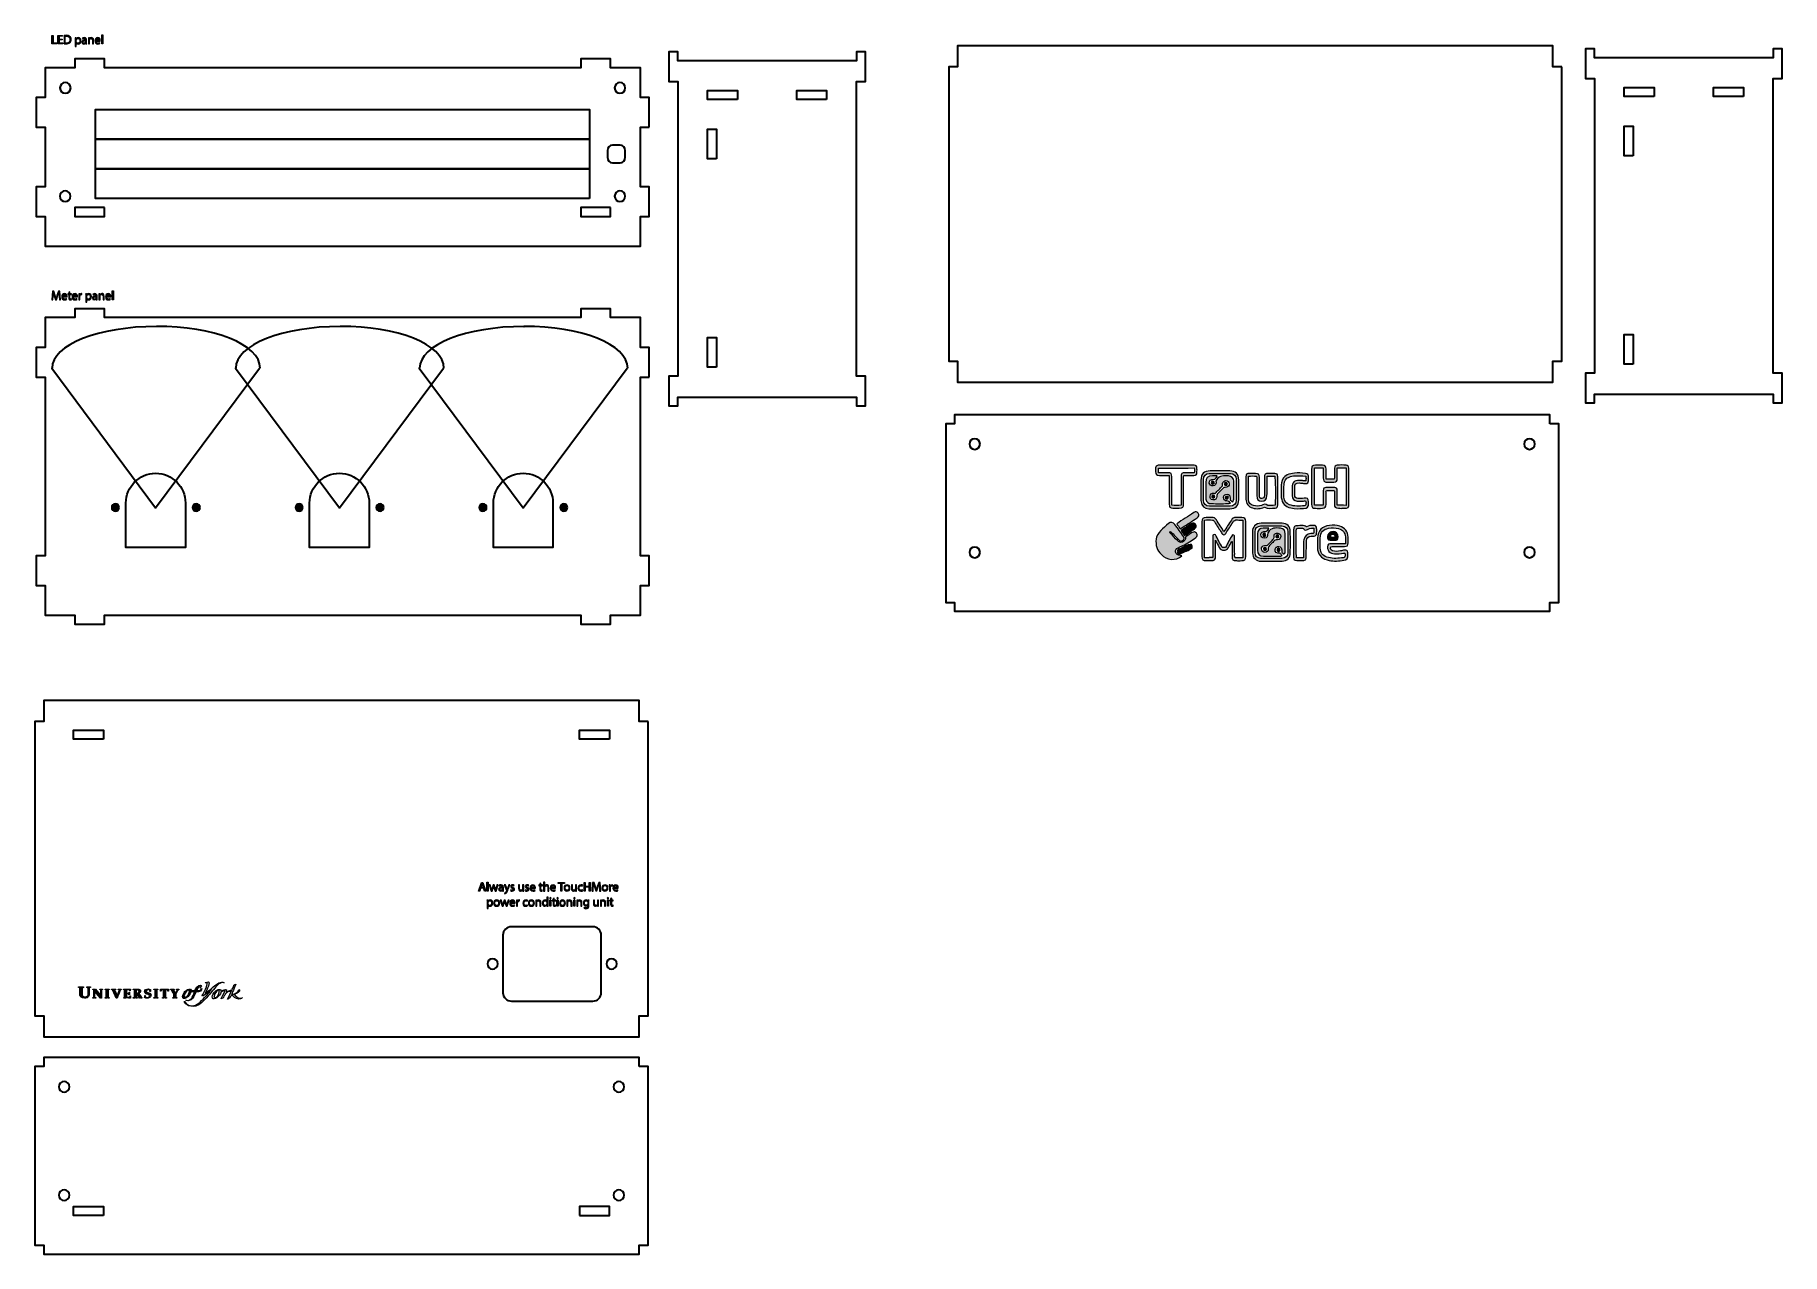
# Model space of a CAD drawing. Header units: inches. Extents: x 8 to 595, y -723 to -313.
import ezdxf

# ---------------------------------------------------------------- set-up
doc = ezdxf.new("R2010")
doc.units = ezdxf.units.IN
doc.header["$MEASUREMENT"] = 0
doc.layers.add('Layer 1', color=7, linetype='Continuous')

# ---------------------------------------------------------------- blocks, each defined once
blk = doc.blocks.new('block 3')
at = {"layer": 'Layer 1', "true_color": 0x000000}
h = blk.add_hatch(color=178, dxfattribs=at)
h.dxf.hatch_style = 2
edge = h.paths.add_edge_path()
edge.add_spline(control_points=[(36.29, -472.12), (36.29, -472.81), (35.73, -473.37), (35.04, -473.37), (34.35, -473.37), (33.79, -472.81), (33.79, -472.12), (33.79, -471.43), (34.35, -470.87), (35.04, -470.87), (35.73, -470.87), (36.29, -471.43), (36.29, -472.12)], knot_values=[0, 0, 0, 0, 1, 1, 1, 2, 2, 2, 3, 3, 3, 4, 4, 4, 4], degree=3, periodic=1)
h = blk.add_hatch(color=178, dxfattribs=at)
h.dxf.hatch_style = 2
edge = h.paths.add_edge_path()
edge.add_spline(control_points=[(63.46, -472.12), (63.46, -472.81), (62.9, -473.37), (62.21, -473.37), (61.52, -473.37), (60.96, -472.81), (60.96, -472.12), (60.96, -471.43), (61.52, -470.87), (62.21, -470.87), (62.9, -470.87), (63.46, -471.43), (63.46, -472.12)], knot_values=[0, 0, 0, 0, 1, 1, 1, 2, 2, 2, 3, 3, 3, 4, 4, 4, 4], degree=3, periodic=1)
at = {"layer": 'Layer 1', "color": 179, "lineweight": 35, "true_color": 0x231f20}
for points, knots in [([(48.57, -460.62), (43.04, -460.62), (38.57, -465.1), (38.57, -470.62), (38.57, -470.62), (38.57, -470.62), (38.57, -470.62), (38.57, -470.62), (38.57, -485.62), (38.57, -485.62), (38.57, -485.62), (58.57, -485.62), (58.57, -485.62), (58.57, -485.62), (58.57, -470.62), (58.57, -470.62), (58.57, -465.1), (54.09, -460.62), (48.57, -460.62)], [0, 0, 0, 0, 1, 1, 1, 2, 2, 2, 3, 3, 3, 4, 4, 4, 5, 5, 5, 6, 6, 6, 6]), ([(36.29, -472.12), (36.29, -472.81), (35.73, -473.37), (35.04, -473.37), (34.35, -473.37), (33.79, -472.81), (33.79, -472.12), (33.79, -471.43), (34.35, -470.87), (35.04, -470.87), (35.73, -470.87), (36.29, -471.43), (36.29, -472.12)], [0, 0, 0, 0, 1, 1, 1, 2, 2, 2, 3, 3, 3, 4, 4, 4, 4]), ([(63.46, -472.12), (63.46, -472.81), (62.9, -473.37), (62.21, -473.37), (61.52, -473.37), (60.96, -472.81), (60.96, -472.12), (60.96, -471.43), (61.52, -470.87), (62.21, -470.87), (62.9, -470.87), (63.46, -471.43), (63.46, -472.12)], [0, 0, 0, 0, 1, 1, 1, 2, 2, 2, 3, 3, 3, 4, 4, 4, 4])]:
    blk.add_open_spline(points, degree=3, knots=knots, dxfattribs=at)
blk = doc.blocks.new('block 2')
at = {"layer": 'Layer 1', "color": 230, "lineweight": 35, "true_color": 0xec008b}
blk.add_open_spline([(83.68, -425.29), (83.61, -417.38), (68.01, -411.12), (48.81, -411.29), (48.81, -411.29), (48.87, -411.29), (48.87, -411.29), (29.45, -411.29), (13.74, -417.55), (13.74, -425.29), (13.74, -425.29), (13.62, -425.29), (13.62, -425.29), (13.62, -425.29), (48.56, -472.29), (48.56, -472.29), (48.56, -472.29), (83.49, -425.29), (83.49, -425.29)], degree=3, knots=[0, 0, 0, 0, 1, 1, 1, 2, 2, 2, 3, 3, 3, 4, 4, 4, 5, 5, 5, 6, 6, 6, 6], dxfattribs=at)
at = {"layer": 'Layer 1'}
blk.add_blockref('block 3', (0, 0), dxfattribs=at)
blk = doc.blocks.new('block 5')
at = {"layer": 'Layer 1', "true_color": 0x000000}
h = blk.add_hatch(color=178, dxfattribs=at)
h.dxf.hatch_style = 2
edge = h.paths.add_edge_path()
edge.add_spline(control_points=[(98.03, -472.12), (98.03, -472.81), (97.47, -473.37), (96.78, -473.37), (96.09, -473.37), (95.53, -472.81), (95.53, -472.12), (95.53, -471.43), (96.09, -470.87), (96.78, -470.87), (97.47, -470.87), (98.03, -471.43), (98.03, -472.12)], knot_values=[0, 0, 0, 0, 1, 1, 1, 2, 2, 2, 3, 3, 3, 4, 4, 4, 4], degree=3, periodic=1)
h = blk.add_hatch(color=178, dxfattribs=at)
h.dxf.hatch_style = 2
edge = h.paths.add_edge_path()
edge.add_spline(control_points=[(125.19, -472.12), (125.19, -472.81), (124.63, -473.37), (123.94, -473.37), (123.25, -473.37), (122.69, -472.81), (122.69, -472.12), (122.69, -471.43), (123.25, -470.87), (123.94, -470.87), (124.63, -470.87), (125.19, -471.43), (125.19, -472.12)], knot_values=[0, 0, 0, 0, 1, 1, 1, 2, 2, 2, 3, 3, 3, 4, 4, 4, 4], degree=3, periodic=1)
at = {"layer": 'Layer 1', "color": 179, "lineweight": 35, "true_color": 0x231f20}
for points, knots in [([(110.3, -460.62), (104.78, -460.62), (100.3, -465.1), (100.3, -470.62), (100.3, -470.62), (100.3, -470.62), (100.3, -470.62), (100.3, -470.62), (100.3, -485.62), (100.3, -485.62), (100.3, -485.62), (120.3, -485.62), (120.3, -485.62), (120.3, -485.62), (120.3, -470.62), (120.3, -470.62), (120.3, -465.1), (115.83, -460.62), (110.3, -460.62)], [0, 0, 0, 0, 1, 1, 1, 2, 2, 2, 3, 3, 3, 4, 4, 4, 5, 5, 5, 6, 6, 6, 6]), ([(98.03, -472.12), (98.03, -472.81), (97.47, -473.37), (96.78, -473.37), (96.09, -473.37), (95.53, -472.81), (95.53, -472.12), (95.53, -471.43), (96.09, -470.87), (96.78, -470.87), (97.47, -470.87), (98.03, -471.43), (98.03, -472.12)], [0, 0, 0, 0, 1, 1, 1, 2, 2, 2, 3, 3, 3, 4, 4, 4, 4]), ([(125.19, -472.12), (125.19, -472.81), (124.63, -473.37), (123.94, -473.37), (123.25, -473.37), (122.69, -472.81), (122.69, -472.12), (122.69, -471.43), (123.25, -470.87), (123.94, -470.87), (124.63, -470.87), (125.19, -471.43), (125.19, -472.12)], [0, 0, 0, 0, 1, 1, 1, 2, 2, 2, 3, 3, 3, 4, 4, 4, 4])]:
    blk.add_open_spline(points, degree=3, knots=knots, dxfattribs=at)
blk = doc.blocks.new('block 4')
at = {"layer": 'Layer 1', "color": 230, "lineweight": 35, "true_color": 0xec008b}
blk.add_open_spline([(145.42, -425.29), (145.35, -417.38), (129.75, -411.12), (110.54, -411.29), (110.54, -411.29), (110.6, -411.29), (110.6, -411.29), (91.19, -411.29), (75.48, -417.55), (75.48, -425.29), (75.48, -425.29), (75.35, -425.29), (75.35, -425.29), (75.35, -425.29), (110.29, -472.29), (110.29, -472.29), (110.29, -472.29), (145.23, -425.29), (145.23, -425.29)], degree=3, knots=[0, 0, 0, 0, 1, 1, 1, 2, 2, 2, 3, 3, 3, 4, 4, 4, 5, 5, 5, 6, 6, 6, 6], dxfattribs=at)
at = {"layer": 'Layer 1'}
blk.add_blockref('block 5', (0, 0), dxfattribs=at)
blk = doc.blocks.new('block 7')
at = {"layer": 'Layer 1', "true_color": 0x000000}
h = blk.add_hatch(color=178, dxfattribs=at)
h.dxf.hatch_style = 2
edge = h.paths.add_edge_path()
edge.add_spline(control_points=[(159.76, -472.12), (159.76, -472.81), (159.2, -473.37), (158.51, -473.37), (157.82, -473.37), (157.26, -472.81), (157.26, -472.12), (157.26, -471.43), (157.82, -470.87), (158.51, -470.87), (159.2, -470.87), (159.76, -471.43), (159.76, -472.12)], knot_values=[0, 0, 0, 0, 1, 1, 1, 2, 2, 2, 3, 3, 3, 4, 4, 4, 4], degree=3, periodic=1)
h = blk.add_hatch(color=178, dxfattribs=at)
h.dxf.hatch_style = 2
edge = h.paths.add_edge_path()
edge.add_spline(control_points=[(186.93, -472.12), (186.93, -472.81), (186.37, -473.37), (185.68, -473.37), (184.99, -473.37), (184.43, -472.81), (184.43, -472.12), (184.43, -471.43), (184.99, -470.87), (185.68, -470.87), (186.37, -470.87), (186.93, -471.43), (186.93, -472.12)], knot_values=[0, 0, 0, 0, 1, 1, 1, 2, 2, 2, 3, 3, 3, 4, 4, 4, 4], degree=3, periodic=1)
at = {"layer": 'Layer 1', "color": 179, "lineweight": 35, "true_color": 0x231f20}
for points, knots in [([(172.04, -460.62), (166.52, -460.62), (162.04, -465.1), (162.04, -470.62), (162.04, -470.62), (162.04, -470.62), (162.04, -470.62), (162.04, -470.62), (162.04, -485.62), (162.04, -485.62), (162.04, -485.62), (182.04, -485.62), (182.04, -485.62), (182.04, -485.62), (182.04, -470.62), (182.04, -470.62), (182.04, -465.1), (177.56, -460.62), (172.04, -460.62)], [0, 0, 0, 0, 1, 1, 1, 2, 2, 2, 3, 3, 3, 4, 4, 4, 5, 5, 5, 6, 6, 6, 6]), ([(159.76, -472.12), (159.76, -472.81), (159.2, -473.37), (158.51, -473.37), (157.82, -473.37), (157.26, -472.81), (157.26, -472.12), (157.26, -471.43), (157.82, -470.87), (158.51, -470.87), (159.2, -470.87), (159.76, -471.43), (159.76, -472.12)], [0, 0, 0, 0, 1, 1, 1, 2, 2, 2, 3, 3, 3, 4, 4, 4, 4]), ([(186.93, -472.12), (186.93, -472.81), (186.37, -473.37), (185.68, -473.37), (184.99, -473.37), (184.43, -472.81), (184.43, -472.12), (184.43, -471.43), (184.99, -470.87), (185.68, -470.87), (186.37, -470.87), (186.93, -471.43), (186.93, -472.12)], [0, 0, 0, 0, 1, 1, 1, 2, 2, 2, 3, 3, 3, 4, 4, 4, 4])]:
    blk.add_open_spline(points, degree=3, knots=knots, dxfattribs=at)
blk = doc.blocks.new('block 6')
at = {"layer": 'Layer 1', "color": 230, "lineweight": 35, "true_color": 0xec008b}
blk.add_open_spline([(207.15, -425.29), (207.08, -417.38), (191.49, -411.12), (172.28, -411.29), (172.28, -411.29), (172.34, -411.29), (172.34, -411.29), (152.93, -411.29), (137.22, -417.55), (137.22, -425.29), (137.22, -425.29), (137.09, -425.29), (137.09, -425.29), (137.09, -425.29), (172.03, -472.29), (172.03, -472.29), (172.03, -472.29), (206.97, -425.29), (206.97, -425.29)], degree=3, knots=[0, 0, 0, 0, 1, 1, 1, 2, 2, 2, 3, 3, 3, 4, 4, 4, 5, 5, 5, 6, 6, 6, 6], dxfattribs=at)
at = {"layer": 'Layer 1'}
blk.add_blockref('block 7', (0, 0), dxfattribs=at)
blk = doc.blocks.new('block 8')
at = {"layer": 'Layer 1', "true_color": 0xec008b}
h = blk.add_hatch(color=230, dxfattribs=at)
h.dxf.hatch_style = 2
h.paths.add_polyline_path([(13.73, -313.48), (14.1, -313.48), (14.1, -316.02), (15.32, -316.02), (15.32, -316.33), (13.73, -316.33)])
h = blk.add_hatch(color=230, dxfattribs=at)
h.dxf.hatch_style = 2
h.paths.add_polyline_path([(17.2, -314.99), (16.1, -314.99), (16.1, -316.02), (17.33, -316.02), (17.33, -316.33), (15.73, -316.33), (15.73, -313.48), (17.27, -313.48), (17.27, -313.78), (16.1, -313.78), (16.1, -314.69), (17.2, -314.69)])
h = blk.add_hatch(color=230, dxfattribs=at)
h.dxf.hatch_style = 2
edge = h.paths.add_edge_path()
edge.add_spline(control_points=[(17.81, -313.51), (18.04, -313.48), (18.3, -313.45), (18.59, -313.45), (19.12, -313.45), (19.5, -313.58), (19.75, -313.81), (20, -314.04), (20.15, -314.37), (20.15, -314.83), (20.15, -315.3), (20.01, -315.68), (19.74, -315.94), (19.47, -316.21), (19.03, -316.35), (18.48, -316.35), (18.22, -316.35), (18, -316.34), (17.81, -316.32), (17.81, -316.32), (17.81, -313.51), (17.81, -313.51)], knot_values=[0, 0, 0, 0, 1, 1, 1, 2, 2, 2, 3, 3, 3, 4, 4, 4, 5, 5, 5, 6, 6, 6, 7, 7, 7, 7], degree=3, periodic=1)
edge = h.paths.add_edge_path()
edge.add_spline(control_points=[(18.18, -316.04), (18.27, -316.05), (18.41, -316.06), (18.55, -316.06), (19.34, -316.06), (19.77, -315.62), (19.77, -314.85), (19.77, -314.17), (19.39, -313.75), (18.61, -313.75), (18.42, -313.75), (18.28, -313.76), (18.18, -313.78), (18.18, -313.78), (18.18, -316.04), (18.18, -316.04)], knot_values=[0, 0, 0, 0, 1, 1, 1, 2, 2, 2, 3, 3, 3, 4, 4, 4, 5, 5, 5, 5], degree=3, periodic=1)
h = blk.add_hatch(color=230, dxfattribs=at)
h.dxf.hatch_style = 2
edge = h.paths.add_edge_path()
edge.add_spline(control_points=[(21.51, -314.95), (21.51, -314.69), (21.51, -314.47), (21.5, -314.28), (21.5, -314.28), (21.83, -314.28), (21.83, -314.28), (21.83, -314.28), (21.85, -314.63), (21.85, -314.63), (21.85, -314.63), (21.86, -314.63), (21.86, -314.63), (22.01, -314.38), (22.25, -314.23), (22.59, -314.23), (23.08, -314.23), (23.45, -314.65), (23.45, -315.27), (23.45, -316.01), (23, -316.37), (22.52, -316.37), (22.25, -316.37), (22.01, -316.26), (21.89, -316.05), (21.89, -316.05), (21.88, -316.05), (21.88, -316.05), (21.88, -316.05), (21.88, -317.17), (21.88, -317.17), (21.88, -317.17), (21.51, -317.17), (21.51, -317.17), (21.51, -317.17), (21.51, -314.95), (21.51, -314.95)], knot_values=[0, 0, 0, 0, 1, 1, 1, 2, 2, 2, 3, 3, 3, 4, 4, 4, 5, 5, 5, 6, 6, 6, 7, 7, 7, 8, 8, 8, 9, 9, 9, 10, 10, 10, 11, 11, 11, 12, 12, 12, 12], degree=3, periodic=1)
edge = h.paths.add_edge_path()
edge.add_spline(control_points=[(21.88, -315.49), (21.88, -315.55), (21.89, -315.6), (21.9, -315.65), (21.97, -315.9), (22.19, -316.08), (22.46, -316.08), (22.85, -316.08), (23.08, -315.76), (23.08, -315.29), (23.08, -314.88), (22.86, -314.53), (22.47, -314.53), (22.22, -314.53), (21.98, -314.71), (21.91, -314.99), (21.9, -315.04), (21.88, -315.09), (21.88, -315.14), (21.88, -315.14), (21.88, -315.49), (21.88, -315.49)], knot_values=[0, 0, 0, 0, 1, 1, 1, 2, 2, 2, 3, 3, 3, 4, 4, 4, 5, 5, 5, 6, 6, 6, 7, 7, 7, 7], degree=3, periodic=1)
h = blk.add_hatch(color=230, dxfattribs=at)
h.dxf.hatch_style = 2
edge = h.paths.add_edge_path()
edge.add_spline(control_points=[(25.06, -316.33), (25.06, -316.33), (25.03, -316.07), (25.03, -316.07), (25.03, -316.07), (25.02, -316.07), (25.02, -316.07), (24.9, -316.23), (24.68, -316.37), (24.39, -316.37), (23.97, -316.37), (23.76, -316.08), (23.76, -315.79), (23.76, -315.29), (24.2, -315.02), (24.99, -315.02), (24.99, -315.02), (24.99, -314.98), (24.99, -314.98), (24.99, -314.81), (24.95, -314.51), (24.53, -314.51), (24.34, -314.51), (24.14, -314.57), (24, -314.66), (24, -314.66), (23.91, -314.42), (23.91, -314.42), (24.08, -314.31), (24.33, -314.23), (24.58, -314.23), (25.21, -314.23), (25.36, -314.66), (25.36, -315.07), (25.36, -315.07), (25.36, -315.84), (25.36, -315.84), (25.36, -316.01), (25.37, -316.19), (25.4, -316.33), (25.4, -316.33), (25.06, -316.33), (25.06, -316.33)], knot_values=[0, 0, 0, 0, 1, 1, 1, 2, 2, 2, 3, 3, 3, 4, 4, 4, 5, 5, 5, 6, 6, 6, 7, 7, 7, 8, 8, 8, 9, 9, 9, 10, 10, 10, 11, 11, 11, 12, 12, 12, 13, 13, 13, 14, 14, 14, 14], degree=3, periodic=1)
edge = h.paths.add_edge_path()
edge.add_spline(control_points=[(25, -315.28), (24.6, -315.27), (24.13, -315.35), (24.13, -315.74), (24.13, -315.98), (24.3, -316.1), (24.49, -316.1), (24.75, -316.1), (24.92, -315.93), (24.98, -315.76), (24.99, -315.72), (25, -315.68), (25, -315.64), (25, -315.64), (25, -315.28), (25, -315.28)], knot_values=[0, 0, 0, 0, 1, 1, 1, 2, 2, 2, 3, 3, 3, 4, 4, 4, 5, 5, 5, 5], degree=3, periodic=1)
h = blk.add_hatch(color=230, dxfattribs=at)
h.dxf.hatch_style = 2
edge = h.paths.add_edge_path()
edge.add_spline(control_points=[(25.96, -314.83), (25.96, -314.62), (25.96, -314.45), (25.95, -314.28), (25.95, -314.28), (26.28, -314.28), (26.28, -314.28), (26.28, -314.28), (26.3, -314.62), (26.3, -314.62), (26.3, -314.62), (26.31, -314.62), (26.31, -314.62), (26.41, -314.42), (26.65, -314.23), (26.98, -314.23), (27.27, -314.23), (27.71, -314.4), (27.71, -315.1), (27.71, -315.1), (27.71, -316.33), (27.71, -316.33), (27.71, -316.33), (27.33, -316.33), (27.33, -316.33), (27.33, -316.33), (27.33, -315.15), (27.33, -315.15), (27.33, -314.82), (27.21, -314.54), (26.86, -314.54), (26.62, -314.54), (26.43, -314.72), (26.36, -314.92), (26.34, -314.97), (26.34, -315.03), (26.34, -315.1), (26.34, -315.1), (26.34, -316.33), (26.34, -316.33), (26.34, -316.33), (25.96, -316.33), (25.96, -316.33), (25.96, -316.33), (25.96, -314.83), (25.96, -314.83)], knot_values=[0, 0, 0, 0, 1, 1, 1, 2, 2, 2, 3, 3, 3, 4, 4, 4, 5, 5, 5, 6, 6, 6, 7, 7, 7, 8, 8, 8, 9, 9, 9, 10, 10, 10, 11, 11, 11, 12, 12, 12, 13, 13, 13, 14, 14, 14, 15, 15, 15, 15], degree=3, periodic=1)
h = blk.add_hatch(color=230, dxfattribs=at)
h.dxf.hatch_style = 2
edge = h.paths.add_edge_path()
edge.add_spline(control_points=[(28.52, -315.37), (28.53, -315.88), (28.85, -316.08), (29.22, -316.08), (29.49, -316.08), (29.65, -316.04), (29.79, -315.98), (29.79, -315.98), (29.85, -316.24), (29.85, -316.24), (29.72, -316.3), (29.5, -316.37), (29.17, -316.37), (28.54, -316.37), (28.17, -315.96), (28.17, -315.34), (28.17, -314.72), (28.53, -314.23), (29.13, -314.23), (29.79, -314.23), (29.97, -314.82), (29.97, -315.2), (29.97, -315.27), (29.96, -315.33), (29.96, -315.37), (29.96, -315.37), (28.52, -315.37), (28.52, -315.37)], knot_values=[0, 0, 0, 0, 1, 1, 1, 2, 2, 2, 3, 3, 3, 4, 4, 4, 5, 5, 5, 6, 6, 6, 7, 7, 7, 8, 8, 8, 9, 9, 9, 9], degree=3, periodic=1)
edge = h.paths.add_edge_path()
edge.add_spline(control_points=[(29.61, -315.1), (29.62, -314.87), (29.51, -314.5), (29.1, -314.5), (28.72, -314.5), (28.55, -314.85), (28.52, -315.1), (28.52, -315.1), (29.61, -315.1), (29.61, -315.1)], knot_values=[0, 0, 0, 0, 1, 1, 1, 2, 2, 2, 3, 3, 3, 3], degree=3, periodic=1)
h = blk.add_hatch(color=230, dxfattribs=at)
h.dxf.hatch_style = 2
h.paths.add_polyline_path([(30.43, -313.32), (30.81, -313.32), (30.81, -316.33), (30.43, -316.33)])
at = {"layer": 'Layer 1', "lineweight": 0}
for points in [[(13.73, -313.48), (14.1, -313.48), (14.1, -316.02), (15.32, -316.02), (15.32, -316.33), (13.73, -316.33), (13.73, -313.48)], [(17.2, -314.99), (16.1, -314.99), (16.1, -316.02), (17.33, -316.02), (17.33, -316.33), (15.73, -316.33), (15.73, -313.48), (17.27, -313.48), (17.27, -313.78), (16.1, -313.78), (16.1, -314.69), (17.2, -314.69), (17.2, -314.99)], [(30.43, -313.32), (30.81, -313.32), (30.81, -316.33), (30.43, -316.33), (30.43, -313.32)]]:
    blk.add_lwpolyline(points, dxfattribs=at)
for points, knots in [([(17.81, -313.51), (18.04, -313.48), (18.3, -313.45), (18.59, -313.45), (19.12, -313.45), (19.5, -313.58), (19.75, -313.81), (20, -314.04), (20.15, -314.37), (20.15, -314.83), (20.15, -315.3), (20.01, -315.68), (19.74, -315.94), (19.47, -316.21), (19.03, -316.35), (18.48, -316.35), (18.22, -316.35), (18, -316.34), (17.81, -316.32), (17.81, -316.32), (17.81, -313.51), (17.81, -313.51)], [0, 0, 0, 0, 1, 1, 1, 2, 2, 2, 3, 3, 3, 4, 4, 4, 5, 5, 5, 6, 6, 6, 7, 7, 7, 7]), ([(18.18, -316.04), (18.27, -316.05), (18.41, -316.06), (18.55, -316.06), (19.34, -316.06), (19.77, -315.62), (19.77, -314.85), (19.77, -314.17), (19.39, -313.75), (18.61, -313.75), (18.42, -313.75), (18.28, -313.76), (18.18, -313.78), (18.18, -313.78), (18.18, -316.04), (18.18, -316.04)], [0, 0, 0, 0, 1, 1, 1, 2, 2, 2, 3, 3, 3, 4, 4, 4, 5, 5, 5, 5]), ([(21.51, -314.95), (21.51, -314.69), (21.51, -314.47), (21.5, -314.28), (21.5, -314.28), (21.83, -314.28), (21.83, -314.28), (21.83, -314.28), (21.85, -314.63), (21.85, -314.63), (21.85, -314.63), (21.86, -314.63), (21.86, -314.63), (22.01, -314.38), (22.25, -314.23), (22.59, -314.23), (23.08, -314.23), (23.45, -314.65), (23.45, -315.27), (23.45, -316.01), (23, -316.37), (22.52, -316.37), (22.25, -316.37), (22.01, -316.26), (21.89, -316.05), (21.89, -316.05), (21.88, -316.05), (21.88, -316.05), (21.88, -316.05), (21.88, -317.17), (21.88, -317.17), (21.88, -317.17), (21.51, -317.17), (21.51, -317.17), (21.51, -317.17), (21.51, -314.95), (21.51, -314.95)], [0, 0, 0, 0, 1, 1, 1, 2, 2, 2, 3, 3, 3, 4, 4, 4, 5, 5, 5, 6, 6, 6, 7, 7, 7, 8, 8, 8, 9, 9, 9, 10, 10, 10, 11, 11, 11, 12, 12, 12, 12]), ([(21.88, -315.49), (21.88, -315.55), (21.89, -315.6), (21.9, -315.65), (21.97, -315.9), (22.19, -316.08), (22.46, -316.08), (22.85, -316.08), (23.08, -315.76), (23.08, -315.29), (23.08, -314.88), (22.86, -314.53), (22.47, -314.53), (22.22, -314.53), (21.98, -314.71), (21.91, -314.99), (21.9, -315.04), (21.88, -315.09), (21.88, -315.14), (21.88, -315.14), (21.88, -315.49), (21.88, -315.49)], [0, 0, 0, 0, 1, 1, 1, 2, 2, 2, 3, 3, 3, 4, 4, 4, 5, 5, 5, 6, 6, 6, 7, 7, 7, 7]), ([(25.06, -316.33), (25.06, -316.33), (25.03, -316.07), (25.03, -316.07), (25.03, -316.07), (25.02, -316.07), (25.02, -316.07), (24.9, -316.23), (24.68, -316.37), (24.39, -316.37), (23.97, -316.37), (23.76, -316.08), (23.76, -315.79), (23.76, -315.29), (24.2, -315.02), (24.99, -315.02), (24.99, -315.02), (24.99, -314.98), (24.99, -314.98), (24.99, -314.81), (24.95, -314.51), (24.53, -314.51), (24.34, -314.51), (24.14, -314.57), (24, -314.66), (24, -314.66), (23.91, -314.42), (23.91, -314.42), (24.08, -314.31), (24.33, -314.23), (24.58, -314.23), (25.21, -314.23), (25.36, -314.66), (25.36, -315.07), (25.36, -315.07), (25.36, -315.84), (25.36, -315.84), (25.36, -316.01), (25.37, -316.19), (25.4, -316.33), (25.4, -316.33), (25.06, -316.33), (25.06, -316.33)], [0, 0, 0, 0, 1, 1, 1, 2, 2, 2, 3, 3, 3, 4, 4, 4, 5, 5, 5, 6, 6, 6, 7, 7, 7, 8, 8, 8, 9, 9, 9, 10, 10, 10, 11, 11, 11, 12, 12, 12, 13, 13, 13, 14, 14, 14, 14]), ([(25, -315.28), (24.6, -315.27), (24.13, -315.35), (24.13, -315.74), (24.13, -315.98), (24.3, -316.1), (24.49, -316.1), (24.75, -316.1), (24.92, -315.93), (24.98, -315.76), (24.99, -315.72), (25, -315.68), (25, -315.64), (25, -315.64), (25, -315.28), (25, -315.28)], [0, 0, 0, 0, 1, 1, 1, 2, 2, 2, 3, 3, 3, 4, 4, 4, 5, 5, 5, 5]), ([(25.96, -314.83), (25.96, -314.62), (25.96, -314.45), (25.95, -314.28), (25.95, -314.28), (26.28, -314.28), (26.28, -314.28), (26.28, -314.28), (26.3, -314.62), (26.3, -314.62), (26.3, -314.62), (26.31, -314.62), (26.31, -314.62), (26.41, -314.42), (26.65, -314.23), (26.98, -314.23), (27.27, -314.23), (27.71, -314.4), (27.71, -315.1), (27.71, -315.1), (27.71, -316.33), (27.71, -316.33), (27.71, -316.33), (27.33, -316.33), (27.33, -316.33), (27.33, -316.33), (27.33, -315.15), (27.33, -315.15), (27.33, -314.82), (27.21, -314.54), (26.86, -314.54), (26.62, -314.54), (26.43, -314.72), (26.36, -314.92), (26.34, -314.97), (26.34, -315.03), (26.34, -315.1), (26.34, -315.1), (26.34, -316.33), (26.34, -316.33), (26.34, -316.33), (25.96, -316.33), (25.96, -316.33), (25.96, -316.33), (25.96, -314.83), (25.96, -314.83)], [0, 0, 0, 0, 1, 1, 1, 2, 2, 2, 3, 3, 3, 4, 4, 4, 5, 5, 5, 6, 6, 6, 7, 7, 7, 8, 8, 8, 9, 9, 9, 10, 10, 10, 11, 11, 11, 12, 12, 12, 13, 13, 13, 14, 14, 14, 15, 15, 15, 15]), ([(28.52, -315.37), (28.53, -315.88), (28.85, -316.08), (29.22, -316.08), (29.49, -316.08), (29.65, -316.04), (29.79, -315.98), (29.79, -315.98), (29.85, -316.24), (29.85, -316.24), (29.72, -316.3), (29.5, -316.37), (29.17, -316.37), (28.54, -316.37), (28.17, -315.96), (28.17, -315.34), (28.17, -314.72), (28.53, -314.23), (29.13, -314.23), (29.79, -314.23), (29.97, -314.82), (29.97, -315.2), (29.97, -315.27), (29.96, -315.33), (29.96, -315.37), (29.96, -315.37), (28.52, -315.37), (28.52, -315.37)], [0, 0, 0, 0, 1, 1, 1, 2, 2, 2, 3, 3, 3, 4, 4, 4, 5, 5, 5, 6, 6, 6, 7, 7, 7, 8, 8, 8, 9, 9, 9, 9]), ([(29.61, -315.1), (29.62, -314.87), (29.51, -314.5), (29.1, -314.5), (28.72, -314.5), (28.55, -314.85), (28.52, -315.1), (28.52, -315.1), (29.61, -315.1), (29.61, -315.1)], [0, 0, 0, 0, 1, 1, 1, 2, 2, 2, 3, 3, 3, 3])]:
    blk.add_open_spline(points, degree=3, knots=knots, dxfattribs=at)
blk = doc.blocks.new('block 9')
at = {"layer": 'Layer 1', "true_color": 0xec008b}
h = blk.add_hatch(color=230, dxfattribs=at)
h.dxf.hatch_style = 2
edge = h.paths.add_edge_path()
edge.add_spline(control_points=[(16.13, -401.08), (16.11, -400.68), (16.09, -400.2), (16.09, -399.84), (16.09, -399.84), (16.08, -399.84), (16.08, -399.84), (15.98, -400.18), (15.86, -400.53), (15.72, -400.93), (15.72, -400.93), (15.21, -402.31), (15.21, -402.31), (15.21, -402.31), (14.94, -402.31), (14.94, -402.31), (14.94, -402.31), (14.47, -400.95), (14.47, -400.95), (14.34, -400.55), (14.22, -400.18), (14.14, -399.84), (14.14, -399.84), (14.14, -399.84), (14.14, -399.84), (14.13, -400.2), (14.11, -400.68), (14.08, -401.1), (14.08, -401.1), (14, -402.33), (14, -402.33), (14, -402.33), (13.65, -402.33), (13.65, -402.33), (13.65, -402.33), (13.85, -399.48), (13.85, -399.48), (13.85, -399.48), (14.32, -399.48), (14.32, -399.48), (14.32, -399.48), (14.81, -400.86), (14.81, -400.86), (14.93, -401.21), (15.02, -401.52), (15.1, -401.82), (15.1, -401.82), (15.11, -401.82), (15.11, -401.82), (15.18, -401.53), (15.28, -401.22), (15.41, -400.86), (15.41, -400.86), (15.92, -399.48), (15.92, -399.48), (15.92, -399.48), (16.39, -399.48), (16.39, -399.48), (16.39, -399.48), (16.56, -402.33), (16.56, -402.33), (16.56, -402.33), (16.21, -402.33), (16.21, -402.33), (16.21, -402.33), (16.13, -401.08), (16.13, -401.08)], knot_values=[0, 0, 0, 0, 1, 1, 1, 2, 2, 2, 3, 3, 3, 4, 4, 4, 5, 5, 5, 6, 6, 6, 7, 7, 7, 8, 8, 8, 9, 9, 9, 10, 10, 10, 11, 11, 11, 12, 12, 12, 13, 13, 13, 14, 14, 14, 15, 15, 15, 16, 16, 16, 17, 17, 17, 18, 18, 18, 19, 19, 19, 20, 20, 20, 21, 21, 21, 22, 22, 22, 22], degree=3, periodic=1)
h = blk.add_hatch(color=230, dxfattribs=at)
h.dxf.hatch_style = 2
edge = h.paths.add_edge_path()
edge.add_spline(control_points=[(17.35, -401.37), (17.36, -401.88), (17.68, -402.08), (18.06, -402.08), (18.32, -402.08), (18.48, -402.04), (18.62, -401.98), (18.62, -401.98), (18.69, -402.24), (18.69, -402.24), (18.55, -402.3), (18.33, -402.37), (18, -402.37), (17.37, -402.37), (17, -401.96), (17, -401.34), (17, -400.72), (17.36, -400.23), (17.96, -400.23), (18.63, -400.23), (18.8, -400.82), (18.8, -401.2), (18.8, -401.27), (18.8, -401.33), (18.79, -401.37), (18.79, -401.37), (17.35, -401.37), (17.35, -401.37)], knot_values=[0, 0, 0, 0, 1, 1, 1, 2, 2, 2, 3, 3, 3, 4, 4, 4, 5, 5, 5, 6, 6, 6, 7, 7, 7, 8, 8, 8, 9, 9, 9, 9], degree=3, periodic=1)
edge = h.paths.add_edge_path()
edge.add_spline(control_points=[(18.45, -401.1), (18.45, -400.87), (18.35, -400.5), (17.93, -400.5), (17.55, -400.5), (17.39, -400.85), (17.36, -401.1), (17.36, -401.1), (18.45, -401.1), (18.45, -401.1)], knot_values=[0, 0, 0, 0, 1, 1, 1, 2, 2, 2, 3, 3, 3, 3], degree=3, periodic=1)
h = blk.add_hatch(color=230, dxfattribs=at)
h.dxf.hatch_style = 2
edge = h.paths.add_edge_path()
edge.add_spline(control_points=[(19.72, -399.69), (19.72, -399.69), (19.72, -400.28), (19.72, -400.28), (19.72, -400.28), (20.25, -400.28), (20.25, -400.28), (20.25, -400.28), (20.25, -400.56), (20.25, -400.56), (20.25, -400.56), (19.72, -400.56), (19.72, -400.56), (19.72, -400.56), (19.72, -401.67), (19.72, -401.67), (19.72, -401.92), (19.79, -402.07), (19.99, -402.07), (20.09, -402.07), (20.16, -402.05), (20.21, -402.04), (20.21, -402.04), (20.23, -402.32), (20.23, -402.32), (20.16, -402.35), (20.04, -402.37), (19.9, -402.37), (19.72, -402.37), (19.58, -402.31), (19.5, -402.21), (19.39, -402.1), (19.35, -401.92), (19.35, -401.68), (19.35, -401.68), (19.35, -400.56), (19.35, -400.56), (19.35, -400.56), (19.03, -400.56), (19.03, -400.56), (19.03, -400.56), (19.03, -400.28), (19.03, -400.28), (19.03, -400.28), (19.35, -400.28), (19.35, -400.28), (19.35, -400.28), (19.35, -399.79), (19.35, -399.79), (19.35, -399.79), (19.72, -399.69), (19.72, -399.69)], knot_values=[0, 0, 0, 0, 1, 1, 1, 2, 2, 2, 3, 3, 3, 4, 4, 4, 5, 5, 5, 6, 6, 6, 7, 7, 7, 8, 8, 8, 9, 9, 9, 10, 10, 10, 11, 11, 11, 12, 12, 12, 13, 13, 13, 14, 14, 14, 15, 15, 15, 16, 16, 16, 17, 17, 17, 17], degree=3, periodic=1)
h = blk.add_hatch(color=230, dxfattribs=at)
h.dxf.hatch_style = 2
edge = h.paths.add_edge_path()
edge.add_spline(control_points=[(20.85, -401.37), (20.86, -401.88), (21.18, -402.08), (21.55, -402.08), (21.82, -402.08), (21.98, -402.04), (22.12, -401.98), (22.12, -401.98), (22.18, -402.24), (22.18, -402.24), (22.05, -402.3), (21.83, -402.37), (21.5, -402.37), (20.87, -402.37), (20.49, -401.96), (20.49, -401.34), (20.49, -400.72), (20.86, -400.23), (21.46, -400.23), (22.12, -400.23), (22.3, -400.82), (22.3, -401.2), (22.3, -401.27), (22.29, -401.33), (22.29, -401.37), (22.29, -401.37), (20.85, -401.37), (20.85, -401.37)], knot_values=[0, 0, 0, 0, 1, 1, 1, 2, 2, 2, 3, 3, 3, 4, 4, 4, 5, 5, 5, 6, 6, 6, 7, 7, 7, 8, 8, 8, 9, 9, 9, 9], degree=3, periodic=1)
edge = h.paths.add_edge_path()
edge.add_spline(control_points=[(21.94, -401.1), (21.95, -400.87), (21.84, -400.5), (21.43, -400.5), (21.05, -400.5), (20.88, -400.85), (20.85, -401.1), (20.85, -401.1), (21.94, -401.1), (21.94, -401.1)], knot_values=[0, 0, 0, 0, 1, 1, 1, 2, 2, 2, 3, 3, 3, 3], degree=3, periodic=1)
h = blk.add_hatch(color=230, dxfattribs=at)
h.dxf.hatch_style = 2
edge = h.paths.add_edge_path()
edge.add_spline(control_points=[(22.76, -400.92), (22.76, -400.68), (22.76, -400.47), (22.75, -400.28), (22.75, -400.28), (23.07, -400.28), (23.07, -400.28), (23.07, -400.28), (23.09, -400.68), (23.09, -400.68), (23.09, -400.68), (23.1, -400.68), (23.1, -400.68), (23.2, -400.41), (23.42, -400.23), (23.67, -400.23), (23.71, -400.23), (23.74, -400.24), (23.77, -400.25), (23.77, -400.25), (23.77, -400.6), (23.77, -400.6), (23.74, -400.59), (23.7, -400.58), (23.65, -400.58), (23.39, -400.58), (23.2, -400.78), (23.15, -401.06), (23.14, -401.11), (23.13, -401.17), (23.13, -401.24), (23.13, -401.24), (23.13, -402.33), (23.13, -402.33), (23.13, -402.33), (22.76, -402.33), (22.76, -402.33), (22.76, -402.33), (22.76, -400.92), (22.76, -400.92)], knot_values=[0, 0, 0, 0, 1, 1, 1, 2, 2, 2, 3, 3, 3, 4, 4, 4, 5, 5, 5, 6, 6, 6, 7, 7, 7, 8, 8, 8, 9, 9, 9, 10, 10, 10, 11, 11, 11, 12, 12, 12, 13, 13, 13, 13], degree=3, periodic=1)
h = blk.add_hatch(color=230, dxfattribs=at)
h.dxf.hatch_style = 2
edge = h.paths.add_edge_path()
edge.add_spline(control_points=[(25.05, -400.95), (25.05, -400.69), (25.04, -400.47), (25.03, -400.28), (25.03, -400.28), (25.36, -400.28), (25.36, -400.28), (25.36, -400.28), (25.38, -400.63), (25.38, -400.63), (25.38, -400.63), (25.39, -400.63), (25.39, -400.63), (25.54, -400.38), (25.78, -400.23), (26.12, -400.23), (26.61, -400.23), (26.98, -400.65), (26.98, -401.27), (26.98, -402.01), (26.53, -402.37), (26.05, -402.37), (25.78, -402.37), (25.54, -402.26), (25.42, -402.05), (25.42, -402.05), (25.41, -402.05), (25.41, -402.05), (25.41, -402.05), (25.41, -403.17), (25.41, -403.17), (25.41, -403.17), (25.05, -403.17), (25.05, -403.17), (25.05, -403.17), (25.05, -400.95), (25.05, -400.95)], knot_values=[0, 0, 0, 0, 1, 1, 1, 2, 2, 2, 3, 3, 3, 4, 4, 4, 5, 5, 5, 6, 6, 6, 7, 7, 7, 8, 8, 8, 9, 9, 9, 10, 10, 10, 11, 11, 11, 12, 12, 12, 12], degree=3, periodic=1)
edge = h.paths.add_edge_path()
edge.add_spline(control_points=[(25.41, -401.49), (25.41, -401.55), (25.42, -401.6), (25.43, -401.65), (25.5, -401.9), (25.72, -402.08), (25.99, -402.08), (26.38, -402.08), (26.61, -401.76), (26.61, -401.29), (26.61, -400.88), (26.4, -400.53), (26, -400.53), (25.75, -400.53), (25.51, -400.71), (25.44, -400.99), (25.43, -401.04), (25.41, -401.09), (25.41, -401.14), (25.41, -401.14), (25.41, -401.49), (25.41, -401.49)], knot_values=[0, 0, 0, 0, 1, 1, 1, 2, 2, 2, 3, 3, 3, 4, 4, 4, 5, 5, 5, 6, 6, 6, 7, 7, 7, 7], degree=3, periodic=1)
h = blk.add_hatch(color=230, dxfattribs=at)
h.dxf.hatch_style = 2
edge = h.paths.add_edge_path()
edge.add_spline(control_points=[(28.59, -402.33), (28.59, -402.33), (28.56, -402.07), (28.56, -402.07), (28.56, -402.07), (28.55, -402.07), (28.55, -402.07), (28.43, -402.23), (28.21, -402.37), (27.92, -402.37), (27.5, -402.37), (27.29, -402.08), (27.29, -401.79), (27.29, -401.29), (27.73, -401.02), (28.52, -401.02), (28.52, -401.02), (28.52, -400.98), (28.52, -400.98), (28.52, -400.81), (28.48, -400.51), (28.06, -400.51), (27.87, -400.51), (27.67, -400.57), (27.53, -400.66), (27.53, -400.66), (27.44, -400.42), (27.44, -400.42), (27.61, -400.31), (27.86, -400.23), (28.11, -400.23), (28.74, -400.23), (28.89, -400.66), (28.89, -401.07), (28.89, -401.07), (28.89, -401.84), (28.89, -401.84), (28.89, -402.01), (28.9, -402.19), (28.93, -402.33), (28.93, -402.33), (28.59, -402.33), (28.59, -402.33)], knot_values=[0, 0, 0, 0, 1, 1, 1, 2, 2, 2, 3, 3, 3, 4, 4, 4, 5, 5, 5, 6, 6, 6, 7, 7, 7, 8, 8, 8, 9, 9, 9, 10, 10, 10, 11, 11, 11, 12, 12, 12, 13, 13, 13, 14, 14, 14, 14], degree=3, periodic=1)
edge = h.paths.add_edge_path()
edge.add_spline(control_points=[(28.53, -401.28), (28.13, -401.27), (27.67, -401.35), (27.67, -401.74), (27.67, -401.98), (27.83, -402.1), (28.02, -402.1), (28.28, -402.1), (28.45, -401.93), (28.51, -401.76), (28.52, -401.72), (28.53, -401.68), (28.53, -401.64), (28.53, -401.64), (28.53, -401.28), (28.53, -401.28)], knot_values=[0, 0, 0, 0, 1, 1, 1, 2, 2, 2, 3, 3, 3, 4, 4, 4, 5, 5, 5, 5], degree=3, periodic=1)
h = blk.add_hatch(color=230, dxfattribs=at)
h.dxf.hatch_style = 2
edge = h.paths.add_edge_path()
edge.add_spline(control_points=[(29.49, -400.83), (29.49, -400.62), (29.49, -400.45), (29.48, -400.28), (29.48, -400.28), (29.81, -400.28), (29.81, -400.28), (29.81, -400.28), (29.83, -400.62), (29.83, -400.62), (29.83, -400.62), (29.84, -400.62), (29.84, -400.62), (29.94, -400.42), (30.18, -400.23), (30.51, -400.23), (30.8, -400.23), (31.24, -400.4), (31.24, -401.1), (31.24, -401.1), (31.24, -402.33), (31.24, -402.33), (31.24, -402.33), (30.87, -402.33), (30.87, -402.33), (30.87, -402.33), (30.87, -401.15), (30.87, -401.15), (30.87, -400.82), (30.74, -400.54), (30.39, -400.54), (30.15, -400.54), (29.96, -400.72), (29.89, -400.92), (29.88, -400.97), (29.87, -401.03), (29.87, -401.1), (29.87, -401.1), (29.87, -402.33), (29.87, -402.33), (29.87, -402.33), (29.49, -402.33), (29.49, -402.33), (29.49, -402.33), (29.49, -400.83), (29.49, -400.83)], knot_values=[0, 0, 0, 0, 1, 1, 1, 2, 2, 2, 3, 3, 3, 4, 4, 4, 5, 5, 5, 6, 6, 6, 7, 7, 7, 8, 8, 8, 9, 9, 9, 10, 10, 10, 11, 11, 11, 12, 12, 12, 13, 13, 13, 14, 14, 14, 15, 15, 15, 15], degree=3, periodic=1)
h = blk.add_hatch(color=230, dxfattribs=at)
h.dxf.hatch_style = 2
edge = h.paths.add_edge_path()
edge.add_spline(control_points=[(32.05, -401.37), (32.06, -401.88), (32.38, -402.08), (32.75, -402.08), (33.02, -402.08), (33.18, -402.04), (33.32, -401.98), (33.32, -401.98), (33.38, -402.24), (33.38, -402.24), (33.25, -402.3), (33.03, -402.37), (32.7, -402.37), (32.07, -402.37), (31.7, -401.96), (31.7, -401.34), (31.7, -400.72), (32.06, -400.23), (32.66, -400.23), (33.32, -400.23), (33.5, -400.82), (33.5, -401.2), (33.5, -401.27), (33.49, -401.33), (33.49, -401.37), (33.49, -401.37), (32.05, -401.37), (32.05, -401.37)], knot_values=[0, 0, 0, 0, 1, 1, 1, 2, 2, 2, 3, 3, 3, 4, 4, 4, 5, 5, 5, 6, 6, 6, 7, 7, 7, 8, 8, 8, 9, 9, 9, 9], degree=3, periodic=1)
edge = h.paths.add_edge_path()
edge.add_spline(control_points=[(33.14, -401.1), (33.15, -400.87), (33.05, -400.5), (32.63, -400.5), (32.25, -400.5), (32.09, -400.85), (32.06, -401.1), (32.06, -401.1), (33.14, -401.1), (33.14, -401.1)], knot_values=[0, 0, 0, 0, 1, 1, 1, 2, 2, 2, 3, 3, 3, 3], degree=3, periodic=1)
h = blk.add_hatch(color=230, dxfattribs=at)
h.dxf.hatch_style = 2
h.paths.add_polyline_path([(33.96, -399.32), (34.34, -399.32), (34.34, -402.33), (33.96, -402.33)])
at = {"layer": 'Layer 1', "lineweight": 0}
blk.add_lwpolyline([(33.96, -399.32), (34.34, -399.32), (34.34, -402.33), (33.96, -402.33), (33.96, -399.32)], dxfattribs=at)
for points, knots in [([(16.13, -401.08), (16.11, -400.68), (16.09, -400.2), (16.09, -399.84), (16.09, -399.84), (16.08, -399.84), (16.08, -399.84), (15.98, -400.18), (15.86, -400.53), (15.72, -400.93), (15.72, -400.93), (15.21, -402.31), (15.21, -402.31), (15.21, -402.31), (14.94, -402.31), (14.94, -402.31), (14.94, -402.31), (14.47, -400.95), (14.47, -400.95), (14.34, -400.55), (14.22, -400.18), (14.14, -399.84), (14.14, -399.84), (14.14, -399.84), (14.14, -399.84), (14.13, -400.2), (14.11, -400.68), (14.08, -401.1), (14.08, -401.1), (14, -402.33), (14, -402.33), (14, -402.33), (13.65, -402.33), (13.65, -402.33), (13.65, -402.33), (13.85, -399.48), (13.85, -399.48), (13.85, -399.48), (14.32, -399.48), (14.32, -399.48), (14.32, -399.48), (14.81, -400.86), (14.81, -400.86), (14.93, -401.21), (15.02, -401.52), (15.1, -401.82), (15.1, -401.82), (15.11, -401.82), (15.11, -401.82), (15.18, -401.53), (15.28, -401.22), (15.41, -400.86), (15.41, -400.86), (15.92, -399.48), (15.92, -399.48), (15.92, -399.48), (16.39, -399.48), (16.39, -399.48), (16.39, -399.48), (16.56, -402.33), (16.56, -402.33), (16.56, -402.33), (16.21, -402.33), (16.21, -402.33), (16.21, -402.33), (16.13, -401.08), (16.13, -401.08)], [0, 0, 0, 0, 1, 1, 1, 2, 2, 2, 3, 3, 3, 4, 4, 4, 5, 5, 5, 6, 6, 6, 7, 7, 7, 8, 8, 8, 9, 9, 9, 10, 10, 10, 11, 11, 11, 12, 12, 12, 13, 13, 13, 14, 14, 14, 15, 15, 15, 16, 16, 16, 17, 17, 17, 18, 18, 18, 19, 19, 19, 20, 20, 20, 21, 21, 21, 22, 22, 22, 22]), ([(17.35, -401.37), (17.36, -401.88), (17.68, -402.08), (18.06, -402.08), (18.32, -402.08), (18.48, -402.04), (18.62, -401.98), (18.62, -401.98), (18.69, -402.24), (18.69, -402.24), (18.55, -402.3), (18.33, -402.37), (18, -402.37), (17.37, -402.37), (17, -401.96), (17, -401.34), (17, -400.72), (17.36, -400.23), (17.96, -400.23), (18.63, -400.23), (18.8, -400.82), (18.8, -401.2), (18.8, -401.27), (18.8, -401.33), (18.79, -401.37), (18.79, -401.37), (17.35, -401.37), (17.35, -401.37)], [0, 0, 0, 0, 1, 1, 1, 2, 2, 2, 3, 3, 3, 4, 4, 4, 5, 5, 5, 6, 6, 6, 7, 7, 7, 8, 8, 8, 9, 9, 9, 9]), ([(18.45, -401.1), (18.45, -400.87), (18.35, -400.5), (17.93, -400.5), (17.55, -400.5), (17.39, -400.85), (17.36, -401.1), (17.36, -401.1), (18.45, -401.1), (18.45, -401.1)], [0, 0, 0, 0, 1, 1, 1, 2, 2, 2, 3, 3, 3, 3]), ([(19.72, -399.69), (19.72, -399.69), (19.72, -400.28), (19.72, -400.28), (19.72, -400.28), (20.25, -400.28), (20.25, -400.28), (20.25, -400.28), (20.25, -400.56), (20.25, -400.56), (20.25, -400.56), (19.72, -400.56), (19.72, -400.56), (19.72, -400.56), (19.72, -401.67), (19.72, -401.67), (19.72, -401.92), (19.79, -402.07), (19.99, -402.07), (20.09, -402.07), (20.16, -402.05), (20.21, -402.04), (20.21, -402.04), (20.23, -402.32), (20.23, -402.32), (20.16, -402.35), (20.04, -402.37), (19.9, -402.37), (19.72, -402.37), (19.58, -402.31), (19.5, -402.21), (19.39, -402.1), (19.35, -401.92), (19.35, -401.68), (19.35, -401.68), (19.35, -400.56), (19.35, -400.56), (19.35, -400.56), (19.03, -400.56), (19.03, -400.56), (19.03, -400.56), (19.03, -400.28), (19.03, -400.28), (19.03, -400.28), (19.35, -400.28), (19.35, -400.28), (19.35, -400.28), (19.35, -399.79), (19.35, -399.79), (19.35, -399.79), (19.72, -399.69), (19.72, -399.69)], [0, 0, 0, 0, 1, 1, 1, 2, 2, 2, 3, 3, 3, 4, 4, 4, 5, 5, 5, 6, 6, 6, 7, 7, 7, 8, 8, 8, 9, 9, 9, 10, 10, 10, 11, 11, 11, 12, 12, 12, 13, 13, 13, 14, 14, 14, 15, 15, 15, 16, 16, 16, 17, 17, 17, 17]), ([(20.85, -401.37), (20.86, -401.88), (21.18, -402.08), (21.55, -402.08), (21.82, -402.08), (21.98, -402.04), (22.12, -401.98), (22.12, -401.98), (22.18, -402.24), (22.18, -402.24), (22.05, -402.3), (21.83, -402.37), (21.5, -402.37), (20.87, -402.37), (20.49, -401.96), (20.49, -401.34), (20.49, -400.72), (20.86, -400.23), (21.46, -400.23), (22.12, -400.23), (22.3, -400.82), (22.3, -401.2), (22.3, -401.27), (22.29, -401.33), (22.29, -401.37), (22.29, -401.37), (20.85, -401.37), (20.85, -401.37)], [0, 0, 0, 0, 1, 1, 1, 2, 2, 2, 3, 3, 3, 4, 4, 4, 5, 5, 5, 6, 6, 6, 7, 7, 7, 8, 8, 8, 9, 9, 9, 9]), ([(21.94, -401.1), (21.95, -400.87), (21.84, -400.5), (21.43, -400.5), (21.05, -400.5), (20.88, -400.85), (20.85, -401.1), (20.85, -401.1), (21.94, -401.1), (21.94, -401.1)], [0, 0, 0, 0, 1, 1, 1, 2, 2, 2, 3, 3, 3, 3]), ([(22.76, -400.92), (22.76, -400.68), (22.76, -400.47), (22.75, -400.28), (22.75, -400.28), (23.07, -400.28), (23.07, -400.28), (23.07, -400.28), (23.09, -400.68), (23.09, -400.68), (23.09, -400.68), (23.1, -400.68), (23.1, -400.68), (23.2, -400.41), (23.42, -400.23), (23.67, -400.23), (23.71, -400.23), (23.74, -400.24), (23.77, -400.25), (23.77, -400.25), (23.77, -400.6), (23.77, -400.6), (23.74, -400.59), (23.7, -400.58), (23.65, -400.58), (23.39, -400.58), (23.2, -400.78), (23.15, -401.06), (23.14, -401.11), (23.13, -401.17), (23.13, -401.24), (23.13, -401.24), (23.13, -402.33), (23.13, -402.33), (23.13, -402.33), (22.76, -402.33), (22.76, -402.33), (22.76, -402.33), (22.76, -400.92), (22.76, -400.92)], [0, 0, 0, 0, 1, 1, 1, 2, 2, 2, 3, 3, 3, 4, 4, 4, 5, 5, 5, 6, 6, 6, 7, 7, 7, 8, 8, 8, 9, 9, 9, 10, 10, 10, 11, 11, 11, 12, 12, 12, 13, 13, 13, 13]), ([(25.05, -400.95), (25.05, -400.69), (25.04, -400.47), (25.03, -400.28), (25.03, -400.28), (25.36, -400.28), (25.36, -400.28), (25.36, -400.28), (25.38, -400.63), (25.38, -400.63), (25.38, -400.63), (25.39, -400.63), (25.39, -400.63), (25.54, -400.38), (25.78, -400.23), (26.12, -400.23), (26.61, -400.23), (26.98, -400.65), (26.98, -401.27), (26.98, -402.01), (26.53, -402.37), (26.05, -402.37), (25.78, -402.37), (25.54, -402.26), (25.42, -402.05), (25.42, -402.05), (25.41, -402.05), (25.41, -402.05), (25.41, -402.05), (25.41, -403.17), (25.41, -403.17), (25.41, -403.17), (25.05, -403.17), (25.05, -403.17), (25.05, -403.17), (25.05, -400.95), (25.05, -400.95)], [0, 0, 0, 0, 1, 1, 1, 2, 2, 2, 3, 3, 3, 4, 4, 4, 5, 5, 5, 6, 6, 6, 7, 7, 7, 8, 8, 8, 9, 9, 9, 10, 10, 10, 11, 11, 11, 12, 12, 12, 12]), ([(25.41, -401.49), (25.41, -401.55), (25.42, -401.6), (25.43, -401.65), (25.5, -401.9), (25.72, -402.08), (25.99, -402.08), (26.38, -402.08), (26.61, -401.76), (26.61, -401.29), (26.61, -400.88), (26.4, -400.53), (26, -400.53), (25.75, -400.53), (25.51, -400.71), (25.44, -400.99), (25.43, -401.04), (25.41, -401.09), (25.41, -401.14), (25.41, -401.14), (25.41, -401.49), (25.41, -401.49)], [0, 0, 0, 0, 1, 1, 1, 2, 2, 2, 3, 3, 3, 4, 4, 4, 5, 5, 5, 6, 6, 6, 7, 7, 7, 7]), ([(28.59, -402.33), (28.59, -402.33), (28.56, -402.07), (28.56, -402.07), (28.56, -402.07), (28.55, -402.07), (28.55, -402.07), (28.43, -402.23), (28.21, -402.37), (27.92, -402.37), (27.5, -402.37), (27.29, -402.08), (27.29, -401.79), (27.29, -401.29), (27.73, -401.02), (28.52, -401.02), (28.52, -401.02), (28.52, -400.98), (28.52, -400.98), (28.52, -400.81), (28.48, -400.51), (28.06, -400.51), (27.87, -400.51), (27.67, -400.57), (27.53, -400.66), (27.53, -400.66), (27.44, -400.42), (27.44, -400.42), (27.61, -400.31), (27.86, -400.23), (28.11, -400.23), (28.74, -400.23), (28.89, -400.66), (28.89, -401.07), (28.89, -401.07), (28.89, -401.84), (28.89, -401.84), (28.89, -402.01), (28.9, -402.19), (28.93, -402.33), (28.93, -402.33), (28.59, -402.33), (28.59, -402.33)], [0, 0, 0, 0, 1, 1, 1, 2, 2, 2, 3, 3, 3, 4, 4, 4, 5, 5, 5, 6, 6, 6, 7, 7, 7, 8, 8, 8, 9, 9, 9, 10, 10, 10, 11, 11, 11, 12, 12, 12, 13, 13, 13, 14, 14, 14, 14]), ([(28.53, -401.28), (28.13, -401.27), (27.67, -401.35), (27.67, -401.74), (27.67, -401.98), (27.83, -402.1), (28.02, -402.1), (28.28, -402.1), (28.45, -401.93), (28.51, -401.76), (28.52, -401.72), (28.53, -401.68), (28.53, -401.64), (28.53, -401.64), (28.53, -401.28), (28.53, -401.28)], [0, 0, 0, 0, 1, 1, 1, 2, 2, 2, 3, 3, 3, 4, 4, 4, 5, 5, 5, 5]), ([(29.49, -400.83), (29.49, -400.62), (29.49, -400.45), (29.48, -400.28), (29.48, -400.28), (29.81, -400.28), (29.81, -400.28), (29.81, -400.28), (29.83, -400.62), (29.83, -400.62), (29.83, -400.62), (29.84, -400.62), (29.84, -400.62), (29.94, -400.42), (30.18, -400.23), (30.51, -400.23), (30.8, -400.23), (31.24, -400.4), (31.24, -401.1), (31.24, -401.1), (31.24, -402.33), (31.24, -402.33), (31.24, -402.33), (30.87, -402.33), (30.87, -402.33), (30.87, -402.33), (30.87, -401.15), (30.87, -401.15), (30.87, -400.82), (30.74, -400.54), (30.39, -400.54), (30.15, -400.54), (29.96, -400.72), (29.89, -400.92), (29.88, -400.97), (29.87, -401.03), (29.87, -401.1), (29.87, -401.1), (29.87, -402.33), (29.87, -402.33), (29.87, -402.33), (29.49, -402.33), (29.49, -402.33), (29.49, -402.33), (29.49, -400.83), (29.49, -400.83)], [0, 0, 0, 0, 1, 1, 1, 2, 2, 2, 3, 3, 3, 4, 4, 4, 5, 5, 5, 6, 6, 6, 7, 7, 7, 8, 8, 8, 9, 9, 9, 10, 10, 10, 11, 11, 11, 12, 12, 12, 13, 13, 13, 14, 14, 14, 15, 15, 15, 15]), ([(32.05, -401.37), (32.06, -401.88), (32.38, -402.08), (32.75, -402.08), (33.02, -402.08), (33.18, -402.04), (33.32, -401.98), (33.32, -401.98), (33.38, -402.24), (33.38, -402.24), (33.25, -402.3), (33.03, -402.37), (32.7, -402.37), (32.07, -402.37), (31.7, -401.96), (31.7, -401.34), (31.7, -400.72), (32.06, -400.23), (32.66, -400.23), (33.32, -400.23), (33.5, -400.82), (33.5, -401.2), (33.5, -401.27), (33.49, -401.33), (33.49, -401.37), (33.49, -401.37), (32.05, -401.37), (32.05, -401.37)], [0, 0, 0, 0, 1, 1, 1, 2, 2, 2, 3, 3, 3, 4, 4, 4, 5, 5, 5, 6, 6, 6, 7, 7, 7, 8, 8, 8, 9, 9, 9, 9]), ([(33.14, -401.1), (33.15, -400.87), (33.05, -400.5), (32.63, -400.5), (32.25, -400.5), (32.09, -400.85), (32.06, -401.1), (32.06, -401.1), (33.14, -401.1), (33.14, -401.1)], [0, 0, 0, 0, 1, 1, 1, 2, 2, 2, 3, 3, 3, 3])]:
    blk.add_open_spline(points, degree=3, knots=knots, dxfattribs=at)
blk = doc.blocks.new('block 10')
at = {"layer": 'Layer 1', "true_color": 0x00a550}
h = blk.add_hatch(color=114, dxfattribs=at)
h.dxf.hatch_style = 2
edge = h.paths.add_edge_path()
edge.add_spline(control_points=[(441.81, -462.62), (442.77, -462.62), (443.6, -462.62), (444.48, -462.62), (444.74, -461.97), (444.57, -461.3), (444.6, -460.65), (444.63, -460.09), (444.58, -459.52), (444.62, -458.96), (444.67, -458.26), (444.91, -458.01), (445.58, -457.93), (446.55, -457.8), (447.53, -457.82), (448.52, -457.92), (449.11, -457.98), (449.39, -458.32), (449.46, -458.87), (449.5, -459.14), (449.5, -459.42), (449.5, -459.71), (449.5, -463.33), (449.5, -466.95), (449.5, -470.57), (449.5, -472.17), (449.28, -472.39), (447.67, -472.4), (447.11, -472.4), (446.55, -472.42), (445.99, -472.39), (444.92, -472.33), (444.63, -472.03), (444.61, -470.96), (444.59, -469.8), (444.61, -468.64), (444.61, -467.48), (444.61, -467.14), (444.67, -466.78), (444.51, -466.38), (443.67, -466.38), (442.81, -466.38), (441.9, -466.38), (441.66, -466.65), (441.79, -467.02), (441.79, -467.35), (441.78, -468.58), (441.8, -469.81), (441.78, -471.04), (441.77, -472), (441.5, -472.31), (440.55, -472.38), (439.78, -472.43), (439, -472.43), (438.23, -472.4), (437.23, -472.35), (436.95, -472.04), (436.94, -471.01), (436.93, -468.62), (436.94, -466.23), (436.94, -463.84), (436.94, -462.33), (436.93, -460.82), (436.94, -459.31), (436.94, -458.17), (437.12, -457.99), (438.28, -457.9), (439.05, -457.84), (439.83, -457.84), (440.59, -457.93), (441.5, -458.03), (441.75, -458.27), (441.78, -459.19), (441.81, -460.14), (441.78, -461.09), (441.78, -462.03), (441.79, -462.18), (441.81, -462.36), (441.81, -462.62)], knot_values=[0, 0, 0, 0, 1, 1, 1, 2, 2, 2, 3, 3, 3, 4, 4, 4, 5, 5, 5, 6, 6, 6, 7, 7, 7, 8, 8, 8, 9, 9, 9, 10, 10, 10, 11, 11, 11, 12, 12, 12, 13, 13, 13, 14, 14, 14, 15, 15, 15, 16, 16, 16, 17, 17, 17, 18, 18, 18, 19, 19, 19, 20, 20, 20, 21, 21, 21, 22, 22, 22, 23, 23, 23, 24, 24, 24, 25, 25, 25, 26, 26, 26, 26], degree=3, periodic=1)
edge = h.paths.add_edge_path()
edge.add_spline(control_points=[(437.86, -458.79), (437.86, -463.06), (437.86, -467.23), (437.86, -471.38), (438.89, -471.38), (439.85, -471.38), (440.87, -471.38), (440.87, -470.91), (440.87, -470.53), (440.87, -470.15), (440.87, -468.92), (440.85, -467.69), (440.87, -466.46), (440.89, -465.7), (441.08, -465.43), (441.75, -465.39), (442.73, -465.34), (443.72, -465.35), (444.7, -465.39), (445.23, -465.41), (445.52, -465.76), (445.55, -466.29), (445.56, -466.61), (445.55, -466.93), (445.55, -467.24), (445.55, -468.6), (445.55, -469.97), (445.55, -471.38), (448.53, -471.4), (445.55, -471.38), (448.53, -471.4), (448.53, -467.17), (448.53, -463.01), (448.53, -458.85), (447.51, -458.85), (446.55, -458.85), (445.55, -458.85), (445.55, -460.09), (445.57, -461.25), (445.55, -462.41), (445.53, -463.29), (445.27, -463.55), (444.42, -463.58), (443.61, -463.6), (442.8, -463.58), (441.99, -463.58), (441.63, -463.58), (441.29, -463.53), (440.99, -463.2), (440.71, -461.82), (440.87, -461.17), (440.81, -458.84), (437.86, -458.79), (440.8, -458.84), (437.86, -458.79)], knot_values=[0, 0, 0, 0, 1, 1, 1, 2, 2, 2, 3, 3, 3, 4, 4, 4, 5, 5, 5, 6, 6, 6, 7, 7, 7, 8, 8, 8, 9, 9, 9, 10, 10, 10, 11, 11, 11, 12, 12, 12, 13, 13, 13, 14, 14, 14, 15, 15, 15, 16, 16, 16, 17, 17, 17, 18, 18, 18, 18], degree=3, periodic=1)
h = blk.add_hatch(color=114, dxfattribs=at)
h.dxf.hatch_style = 2
edge = h.paths.add_edge_path()
edge.add_spline(control_points=[(389.08, -461.33), (387.9, -461.33), (386.86, -461.34), (385.81, -461.33), (384.75, -461.32), (384.54, -461.09), (384.51, -460.02), (384.46, -457.96), (384.52, -457.9), (386.58, -457.9), (389.91, -457.9), (393.25, -457.9), (396.59, -457.9), (396.87, -457.9), (397.15, -457.88), (397.43, -457.9), (398.15, -457.96), (398.37, -458.15), (398.41, -458.86), (398.44, -459.35), (398.44, -459.84), (398.42, -460.33), (398.38, -461.12), (398.19, -461.31), (397.39, -461.33), (396.51, -461.35), (395.63, -461.33), (394.75, -461.33), (394.51, -461.33), (394.26, -461.27), (394.01, -461.42), (393.86, -461.7), (393.93, -462.02), (393.93, -462.32), (393.92, -465.16), (393.93, -468.01), (393.92, -470.85), (393.92, -472.09), (393.7, -472.31), (392.43, -472.33), (391.73, -472.34), (391.03, -472.34), (390.33, -472.32), (389.34, -472.29), (389.09, -472.03), (389.08, -471.04), (389.06, -469.08), (389.07, -467.11), (389.07, -465.14), (389.08, -463.93), (389.08, -462.7), (389.08, -461.33)], knot_values=[0, 0, 0, 0, 1, 1, 1, 2, 2, 2, 3, 3, 3, 4, 4, 4, 5, 5, 5, 6, 6, 6, 7, 7, 7, 8, 8, 8, 9, 9, 9, 10, 10, 10, 11, 11, 11, 12, 12, 12, 13, 13, 13, 14, 14, 14, 15, 15, 15, 16, 16, 16, 17, 17, 17, 17], degree=3, periodic=1)
edge = h.paths.add_edge_path()
edge.add_spline(control_points=[(397.53, -460.47), (397.54, -459.84), (397.61, -459.33), (397.48, -458.84), (385.5, -458.93), (397.48, -458.84), (385.5, -458.93), (385.5, -459.42), (385.5, -459.9), (385.5, -460.47), (386.58, -460.47), (387.63, -460.46), (388.67, -460.47), (389.76, -460.48), (389.94, -460.67), (389.94, -461.78), (389.95, -464.62), (389.94, -467.47), (389.95, -470.31), (389.95, -470.66), (389.89, -471), (390.01, -471.33), (391.05, -471.52), (392.22, -471.51), (393.07, -471.29), (393.07, -470.96), (393.07, -470.61), (393.07, -470.27), (393.07, -467.53), (393.07, -464.79), (393.07, -462.05), (393.07, -460.53), (393.13, -460.47), (394.7, -460.46), (395.59, -460.47), (396.51, -460.47), (397.53, -460.47)], knot_values=[0, 0, 0, 0, 1, 1, 1, 2, 2, 2, 3, 3, 3, 4, 4, 4, 5, 5, 5, 6, 6, 6, 7, 7, 7, 8, 8, 8, 9, 9, 9, 10, 10, 10, 11, 11, 11, 12, 12, 12, 12], degree=3, periodic=1)
h = blk.add_hatch(color=114, dxfattribs=at)
h.dxf.hatch_style = 2
edge = h.paths.add_edge_path()
edge.add_spline(control_points=[(406.09, -472.52), (404.87, -472.52), (403.63, -472.54), (402.41, -472.52), (400.92, -472.49), (399.99, -471.64), (399.79, -470.17), (399.76, -469.89), (399.73, -469.61), (399.73, -469.33), (399.72, -467.23), (399.71, -465.12), (399.73, -463.01), (399.75, -460.84), (400.76, -459.84), (402.89, -459.84), (405.08, -459.83), (407.25, -459.83), (409.43, -459.84), (411.42, -459.84), (412.47, -460.9), (412.47, -462.91), (412.48, -465.12), (412.48, -467.33), (412.47, -469.55), (412.47, -471.49), (411.43, -472.51), (409.47, -472.52), (408.34, -472.53), (407.22, -472.52), (406.09, -472.52)], knot_values=[0, 0, 0, 0, 1, 1, 1, 2, 2, 2, 3, 3, 3, 4, 4, 4, 5, 5, 5, 6, 6, 6, 7, 7, 7, 8, 8, 8, 9, 9, 9, 10, 10, 10, 10], degree=3, periodic=1)
edge = h.paths.add_edge_path()
edge.add_spline(control_points=[(406.17, -471.66), (407.29, -471.66), (408.41, -471.67), (409.53, -471.66), (410.87, -471.64), (411.57, -471.02), (411.59, -469.69), (411.63, -467.35), (411.63, -464.99), (411.59, -462.64), (411.57, -461.44), (410.88, -460.74), (409.67, -460.72), (407.29, -460.68), (404.9, -460.7), (402.52, -460.71), (401.42, -460.72), (400.61, -461.58), (400.64, -462.66), (400.69, -465.01), (400.64, -467.36), (400.66, -469.71), (400.67, -471.02), (401.29, -471.64), (402.59, -471.66), (403.78, -471.67), (404.97, -471.66), (406.17, -471.66)], knot_values=[0, 0, 0, 0, 1, 1, 1, 2, 2, 2, 3, 3, 3, 4, 4, 4, 5, 5, 5, 6, 6, 6, 7, 7, 7, 8, 8, 8, 9, 9, 9, 9], degree=3, periodic=1)
h = blk.add_hatch(color=114, dxfattribs=at)
h.dxf.hatch_style = 2
edge = h.paths.add_edge_path()
edge.add_spline(control_points=[(404.77, -463.22), (405.63, -461.67), (406.88, -461.28), (408.4, -461.51), (408.61, -461.54), (408.82, -461.51), (409.03, -461.52), (410.06, -461.6), (410.76, -462.24), (410.78, -463.27), (410.82, -465.2), (410.8, -467.13), (410.8, -469.06), (410.8, -469.46), (410.66, -469.81), (410.42, -470.18), (410.03, -470.15), (409.87, -469.79), (409.63, -469.63), (409.48, -469.4), (409.58, -469.19), (409.58, -468.99), (409.58, -468.17), (409.23, -467.71), (408.57, -467.65), (407.94, -467.6), (407.42, -468.05), (407.38, -468.71), (407.33, -469.45), (407.69, -469.92), (408.48, -469.93), (409.13, -469.94), (409.42, -470.24), (409.7, -470.71), (409.35, -470.88), (409.03, -470.83), (408.73, -470.83), (406.9, -470.84), (405.08, -470.85), (403.25, -470.83), (402.19, -470.82), (401.65, -470.35), (401.45, -469.31), (401.4, -469.07), (401.37, -468.83), (401.36, -468.58), (401.35, -466.96), (401.33, -465.34), (401.36, -463.73), (401.39, -462.12), (402.01, -461.52), (403.62, -461.51), (404.14, -461.51), (404.67, -461.51), (405.26, -461.51), (405.06, -462.01), (404.66, -462.24), (404.4, -462.55), (402.77, -462.58), (402.53, -463.18), (402.57, -463.9), (402.61, -464.49), (403.24, -464.96), (403.84, -464.89), (404.63, -464.8), (404.96, -464.15), (404.77, -463.22)], knot_values=[0, 0, 0, 0, 1, 1, 1, 2, 2, 2, 3, 3, 3, 4, 4, 4, 5, 5, 5, 6, 6, 6, 7, 7, 7, 8, 8, 8, 9, 9, 9, 10, 10, 10, 11, 11, 11, 12, 12, 12, 13, 13, 13, 14, 14, 14, 15, 15, 15, 16, 16, 16, 17, 17, 17, 18, 18, 18, 19, 19, 19, 20, 20, 20, 21, 21, 21, 22, 22, 22, 22], degree=3, periodic=1)
edge = h.paths.add_edge_path()
edge.add_spline(control_points=[(407.45, -465.35), (407.82, -465.35), (408.06, -465.38), (408.3, -465.34), (408.88, -465.26), (409.34, -464.71), (409.28, -464.17), (409.23, -463.61), (408.72, -463.13), (408.16, -463.09), (407.61, -463.05), (407.09, -463.51), (407, -464.08), (406.95, -464.39), (407.11, -464.71), (407.04, -464.84), (406.12, -465.77), (405.33, -466.57), (404.53, -467.38), (404.48, -467.38), (404.41, -467.38), (404.35, -467.38), (404.28, -467.36), (404.22, -467.32), (404.15, -467.31), (403.42, -467.25), (402.86, -467.66), (402.8, -468.3), (402.73, -468.96), (403.14, -469.5), (403.77, -469.56), (404.5, -469.63), (405.1, -469.16), (405.07, -468.39), (405.05, -467.9), (405.22, -467.61), (405.54, -467.3), (406.18, -466.66), (406.81, -466.01), (407.45, -465.35)], knot_values=[0, 0, 0, 0, 1, 1, 1, 2, 2, 2, 3, 3, 3, 4, 4, 4, 5, 5, 5, 6, 6, 6, 7, 7, 7, 8, 8, 8, 9, 9, 9, 10, 10, 10, 11, 11, 11, 12, 12, 12, 13, 13, 13, 13], degree=3, periodic=1)
h = blk.add_hatch(color=114, dxfattribs=at)
h.dxf.hatch_style = 2
edge = h.paths.add_edge_path()
edge.add_spline(control_points=[(404.26, -463.81), (404.19, -464.12), (404, -464.29), (403.68, -464.26), (403.35, -464.23), (403.18, -464.02), (403.22, -463.7), (403.25, -463.37), (403.46, -463.19), (403.78, -463.23), (404.09, -463.27), (404.26, -463.48), (404.26, -463.81)], knot_values=[0, 0, 0, 0, 1, 1, 1, 2, 2, 2, 3, 3, 3, 4, 4, 4, 4], degree=3, periodic=1)
h = blk.add_hatch(color=114, dxfattribs=at)
h.dxf.hatch_style = 2
edge = h.paths.add_edge_path()
edge.add_spline(control_points=[(408.66, -464.26), (408.61, -464.56), (408.42, -464.73), (408.1, -464.74), (407.77, -464.74), (407.6, -464.56), (407.61, -464.22), (407.63, -463.9), (407.82, -463.68), (408.12, -463.71), (408.4, -463.73), (408.61, -463.94), (408.66, -464.26)], knot_values=[0, 0, 0, 0, 1, 1, 1, 2, 2, 2, 3, 3, 3, 4, 4, 4, 4], degree=3, periodic=1)
h = blk.add_hatch(color=114, dxfattribs=at)
h.dxf.hatch_style = 2
edge = h.paths.add_edge_path()
edge.add_spline(control_points=[(421.07, -472.01), (419.76, -472.59), (418.46, -472.69), (417.13, -472.28), (415.72, -471.85), (414.88, -470.82), (414.85, -469.34), (414.81, -466.85), (414.82, -464.35), (414.84, -461.86), (414.85, -460.97), (415.15, -460.71), (416.09, -460.68), (416.75, -460.66), (417.42, -460.66), (418.09, -460.68), (419.11, -460.71), (419.39, -460.98), (419.4, -462.02), (419.42, -463.95), (419.4, -465.88), (419.41, -467.81), (419.41, -468.16), (419.36, -468.51), (419.49, -468.84), (419.95, -469.22), (420.4, -469.16), (420.86, -468.87), (421.11, -468.42), (421.1, -467.93), (421.1, -467.44), (421.1, -465.65), (421.09, -463.86), (421.1, -462.06), (421.1, -460.91), (421.31, -460.7), (422.43, -460.67), (423.13, -460.66), (423.84, -460.65), (424.54, -460.68), (425.27, -460.72), (425.57, -461), (425.57, -461.72), (425.59, -464.92), (425.59, -468.11), (425.57, -471.3), (425.57, -472.03), (425.37, -472.27), (424.64, -472.31), (423.47, -472.39), (422.27, -472.62), (421.07, -472.01)], knot_values=[0, 0, 0, 0, 1, 1, 1, 2, 2, 2, 3, 3, 3, 4, 4, 4, 5, 5, 5, 6, 6, 6, 7, 7, 7, 8, 8, 8, 9, 9, 9, 10, 10, 10, 11, 11, 11, 12, 12, 12, 13, 13, 13, 14, 14, 14, 15, 15, 15, 16, 16, 16, 17, 17, 17, 17], degree=3, periodic=1)
edge = h.paths.add_edge_path()
edge.add_spline(control_points=[(421.97, -461.59), (421.97, -462.09), (421.97, -462.54), (421.97, -462.98), (421.97, -464.71), (421.99, -466.43), (421.95, -468.14), (421.92, -469.4), (421.3, -469.98), (420.13, -469.96), (418.99, -469.94), (418.53, -469.42), (418.53, -468.12), (418.52, -466.29), (418.53, -464.47), (418.52, -462.64), (418.52, -462.3), (418.61, -461.94), (418.35, -461.58), (417.52, -461.53), (416.66, -461.48), (415.73, -461.62), (415.73, -464.28), (415.7, -466.87), (415.75, -469.46), (415.77, -470.53), (416.45, -471.17), (417.46, -471.47), (418.34, -471.73), (419.21, -471.75), (420.05, -471.45), (420.79, -471.18), (421.49, -470.64), (422.2, -471.46), (423.03, -471.44), (423.86, -471.55), (424.67, -471.39), (424.85, -468.39), (424.78, -462.36), (424.55, -461.61), (423.72, -461.59), (422.9, -461.59), (421.97, -461.59)], knot_values=[0, 0, 0, 0, 1, 1, 1, 2, 2, 2, 3, 3, 3, 4, 4, 4, 5, 5, 5, 6, 6, 6, 7, 7, 7, 8, 8, 8, 9, 9, 9, 10, 10, 10, 11, 11, 11, 12, 12, 12, 13, 13, 13, 14, 14, 14, 14], degree=3, periodic=1)
h = blk.add_hatch(color=114, dxfattribs=at)
h.dxf.hatch_style = 2
edge = h.paths.add_edge_path()
edge.add_spline(control_points=[(426.7, -466.58), (426.7, -465.56), (426.69, -464.72), (426.81, -463.88), (426.98, -462.63), (427.6, -461.74), (428.74, -461.19), (429.51, -460.82), (430.33, -460.68), (431.17, -460.58), (432.39, -460.43), (433.62, -460.44), (434.83, -460.68), (435.66, -460.85), (435.88, -461.12), (435.91, -461.96), (435.91, -462.34), (435.93, -462.73), (435.9, -463.12), (435.85, -463.8), (435.61, -464.05), (434.91, -464.06), (434.46, -464.06), (434, -463.99), (433.55, -463.95), (433.31, -463.92), (433.06, -463.86), (432.82, -463.86), (431.61, -463.87), (431.26, -464.22), (431.26, -465.43), (431.25, -466.27), (431.24, -467.11), (431.26, -467.96), (431.29, -468.74), (431.56, -469.05), (432.32, -469.11), (433.02, -469.18), (433.72, -469.13), (434.42, -469.01), (435.57, -468.81), (435.89, -469.09), (435.91, -470.25), (435.91, -470.36), (435.91, -470.46), (435.91, -470.57), (435.91, -472.06), (435.66, -472.38), (434.19, -472.46), (432.79, -472.55), (431.38, -472.6), (430, -472.28), (427.91, -471.81), (427.03, -470.84), (426.76, -468.72), (426.67, -467.95), (426.74, -467.17), (426.7, -466.58)], knot_values=[0, 0, 0, 0, 1, 1, 1, 2, 2, 2, 3, 3, 3, 4, 4, 4, 5, 5, 5, 6, 6, 6, 7, 7, 7, 8, 8, 8, 9, 9, 9, 10, 10, 10, 11, 11, 11, 12, 12, 12, 13, 13, 13, 14, 14, 14, 15, 15, 15, 16, 16, 16, 17, 17, 17, 18, 18, 18, 19, 19, 19, 19], degree=3, periodic=1)
edge = h.paths.add_edge_path()
edge.add_spline(control_points=[(434.97, -461.6), (433.7, -461.4), (432.52, -461.42), (431.33, -461.48), (430.66, -461.52), (430.02, -461.64), (429.39, -461.89), (428.29, -462.31), (427.68, -463.09), (427.67, -464.28), (427.64, -465.75), (427.66, -467.22), (427.66, -468.69), (427.67, -469.97), (428.3, -470.82), (429.49, -471.21), (431.13, -471.74), (432.8, -471.77), (434.48, -471.52), (434.66, -471.49), (434.91, -471.51), (435.03, -471.24), (435.02, -470.83), (435.14, -470.38), (434.93, -469.92), (434.46, -469.94), (434.01, -469.98), (433.56, -469.99), (433.07, -470), (432.57, -470.03), (432.09, -469.97), (431.02, -469.85), (430.44, -469.24), (430.41, -468.18), (430.38, -467.06), (430.39, -465.94), (430.41, -464.82), (430.42, -463.98), (430.88, -463.46), (431.65, -463.19), (432.37, -462.92), (433.1, -462.98), (433.83, -463.08), (434.21, -463.13), (434.57, -463.26), (435.01, -463.14), (435.06, -462.64), (435.09, -462.17), (434.97, -461.6)], knot_values=[0, 0, 0, 0, 1, 1, 1, 2, 2, 2, 3, 3, 3, 4, 4, 4, 5, 5, 5, 6, 6, 6, 7, 7, 7, 8, 8, 8, 9, 9, 9, 10, 10, 10, 11, 11, 11, 12, 12, 12, 13, 13, 13, 14, 14, 14, 15, 15, 15, 16, 16, 16, 16], degree=3, periodic=1)
h = blk.add_hatch(color=114, dxfattribs=at)
h.dxf.hatch_style = 2
edge = h.paths.add_edge_path()
edge.add_spline(control_points=[(403.77, -467.88), (404.16, -467.96), (404.34, -468.16), (404.47, -468.45), (404.35, -468.93), (403.99, -469.11), (403.62, -468.85), (403.2, -468.56), (403.38, -468.18), (403.77, -467.88)], knot_values=[0, 0, 0, 0, 1, 1, 1, 2, 2, 2, 3, 3, 3, 3], degree=3, periodic=1)
h = blk.add_hatch(color=114, dxfattribs=at)
h.dxf.hatch_style = 2
edge = h.paths.add_edge_path()
edge.add_spline(control_points=[(408.58, -468.27), (408.82, -468.26), (408.96, -468.49), (408.96, -468.8), (408.96, -469.11), (408.82, -469.33), (408.46, -469.33), (408.12, -469.31), (407.92, -469.11), (407.92, -468.81), (407.92, -468.5), (408.12, -468.29), (408.58, -468.27)], knot_values=[0, 0, 0, 0, 1, 1, 1, 2, 2, 2, 3, 3, 3, 4, 4, 4, 4], degree=3, periodic=1)
h = blk.add_hatch(color=114, dxfattribs=at)
h.dxf.hatch_style = 2
edge = h.paths.add_edge_path()
edge.add_spline(control_points=[(392.77, -479.31), (392.37, -478.72), (392.01, -478.18), (391.62, -477.6), (393.54, -476.34), (395.43, -475.09), (397.33, -473.85), (398, -473.4), (398.41, -473.48), (398.8, -474.08), (399.18, -474.67), (399.08, -475.18), (398.46, -475.59), (396.81, -476.69), (395.16, -477.77), (393.5, -478.85), (393.3, -478.98), (393.09, -479.11), (392.77, -479.31)], knot_values=[0, 0, 0, 0, 1, 1, 1, 2, 2, 2, 3, 3, 3, 4, 4, 4, 5, 5, 5, 6, 6, 6, 6], degree=3, periodic=1)
h = blk.add_hatch(color=114, dxfattribs=at)
h.dxf.hatch_style = 2
edge = h.paths.add_edge_path()
edge.add_spline(control_points=[(410.07, -483.57), (409.71, -484.25), (409.37, -484.93), (408.99, -485.59), (408.3, -486.81), (406.63, -486.81), (405.93, -485.59), (405.5, -484.85), (405.14, -484.07), (404.66, -483.15), (404.66, -484.98), (404.66, -486.63), (404.66, -488.27), (404.66, -489.7), (404.38, -489.97), (402.92, -489.98), (402.44, -489.98), (401.94, -490), (401.45, -489.98), (400.4, -489.95), (400.06, -489.62), (400.06, -488.57), (400.04, -486.82), (400.06, -485.06), (400.06, -483.31), (400.06, -481.2), (400.05, -479.09), (400.06, -476.99), (400.06, -475.77), (400.34, -475.49), (401.52, -475.47), (402.16, -475.45), (402.79, -475.47), (403.42, -475.46), (404.08, -475.44), (404.57, -475.7), (404.93, -476.25), (405.78, -477.57), (406.63, -478.89), (407.48, -480.22), (408.3, -478.94), (409.15, -477.65), (409.98, -476.35), (410.34, -475.77), (410.83, -475.44), (411.54, -475.47), (412.21, -475.48), (412.87, -475.45), (413.54, -475.48), (414.48, -475.52), (414.79, -475.83), (414.8, -476.78), (414.81, -479), (414.81, -481.21), (414.81, -483.42), (414.81, -485.14), (414.81, -486.86), (414.81, -488.58), (414.8, -489.65), (414.5, -489.96), (413.44, -489.99), (412.84, -490), (412.24, -490), (411.65, -489.99), (410.55, -489.96), (410.23, -489.64), (410.22, -488.51), (410.2, -487.17), (410.21, -485.84), (410.21, -484.5), (410.21, -484.2), (410.21, -483.88), (410.21, -483.57), (410.16, -483.56), (410.12, -483.56), (410.07, -483.57)], knot_values=[0, 0, 0, 0, 1, 1, 1, 2, 2, 2, 3, 3, 3, 4, 4, 4, 5, 5, 5, 6, 6, 6, 7, 7, 7, 8, 8, 8, 9, 9, 9, 10, 10, 10, 11, 11, 11, 12, 12, 12, 13, 13, 13, 14, 14, 14, 15, 15, 15, 16, 16, 16, 17, 17, 17, 18, 18, 18, 19, 19, 19, 20, 20, 20, 21, 21, 21, 22, 22, 22, 23, 23, 23, 24, 24, 24, 25, 25, 25, 25], degree=3, periodic=1)
edge = h.paths.add_edge_path()
edge.add_spline(control_points=[(408, -485.53), (408.9, -484.1), (409.43, -482.57), (410.38, -481.34), (411.1, -481.44), (411.08, -481.88), (411.08, -482.31), (411.08, -484.1), (411.07, -485.89), (411.09, -487.68), (411.09, -488.09), (411.01, -488.51), (411.22, -489.03), (413.87, -489.01), (411.22, -489.03), (413.87, -489.01), (413.87, -484.77), (413.87, -480.61), (413.87, -476.39), (413.23, -476.26), (412.63, -476.38), (412.05, -476.3), (411.27, -476.2), (410.83, -476.56), (410.44, -477.19), (409.73, -478.36), (408.97, -479.49), (408.23, -480.64), (408.04, -480.94), (407.9, -481.28), (407.47, -481.32), (407.04, -481.25), (406.88, -480.89), (406.66, -480.57), (405.91, -479.39), (405.16, -478.21), (404.4, -477.02), (404.21, -476.73), (404.03, -476.37), (403.65, -476.35), (402.75, -476.29), (401.85, -476.24), (400.98, -476.39), (400.98, -480.67), (400.98, -484.83), (400.98, -489.03), (403.79, -488.94), (400.98, -489.03), (403.79, -488.94), (403.79, -486.35), (403.79, -483.83), (403.79, -481.37), (404.1, -481.18), (404.33, -481.17), (404.61, -481.28), (405.37, -482.7), (406.14, -484.14), (406.89, -485.53), (407.33, -485.53), (407.65, -485.53), (408, -485.53)], knot_values=[0, 0, 0, 0, 1, 1, 1, 2, 2, 2, 3, 3, 3, 4, 4, 4, 5, 5, 5, 6, 6, 6, 7, 7, 7, 8, 8, 8, 9, 9, 9, 10, 10, 10, 11, 11, 11, 12, 12, 12, 13, 13, 13, 14, 14, 14, 15, 15, 15, 16, 16, 16, 17, 17, 17, 18, 18, 18, 19, 19, 19, 20, 20, 20, 20], degree=3, periodic=1)
h = blk.add_hatch(color=114, dxfattribs=at)
h.dxf.hatch_style = 2
edge = h.paths.add_edge_path()
edge.add_spline(control_points=[(393.3, -488.32), (391.28, -490.28), (388.25, -489.74), (386.49, -487.97), (384.99, -486.48), (384.47, -484.75), (384.67, -482.76), (384.78, -481.6), (385.49, -480.7), (386.27, -479.89), (387.08, -479.06), (387.94, -478.29), (388.81, -477.53), (389.51, -476.93), (390.4, -477.02), (391, -477.82), (392.01, -479.15), (392.95, -480.54), (393.95, -481.89), (394.26, -482.33), (394.14, -482.67), (393.84, -483.02), (393.65, -483.25), (393.38, -483.31), (393.15, -483.46), (392.27, -483.16), (391.82, -482.4), (391.21, -481.86), (390.62, -481.33), (390.14, -480.68), (389.5, -480.23), (389.25, -480.46), (389.3, -480.62), (389.44, -480.75), (390.3, -481.52), (390.96, -482.49), (391.88, -483.21), (392.37, -483.6), (392.8, -484.1), (393.53, -483.77), (394.26, -483.44), (394.74, -482.95), (394.56, -482.07), (395.33, -481.54), (396.06, -481.02), (396.81, -480.54), (397.33, -480.2), (397.94, -480.32), (398.28, -480.76), (398.7, -481.33), (398.65, -481.76), (397.99, -482.25), (396.63, -483.27), (395.21, -484.21), (393.65, -484.9), (393.12, -485.14), (392.58, -485.38), (392.06, -485.66), (391.44, -485.99), (391.09, -486.6), (391.21, -487.08), (391.35, -487.71), (392.04, -488.27), (392.73, -488.31), (392.83, -488.32), (392.93, -488.27), (393.04, -488.27), (393.09, -488.27), (393.15, -488.29), (393.3, -488.32)], knot_values=[0, 0, 0, 0, 1, 1, 1, 2, 2, 2, 3, 3, 3, 4, 4, 4, 5, 5, 5, 6, 6, 6, 7, 7, 7, 8, 8, 8, 9, 9, 9, 10, 10, 10, 11, 11, 11, 12, 12, 12, 13, 13, 13, 14, 14, 14, 15, 15, 15, 16, 16, 16, 17, 17, 17, 18, 18, 18, 19, 19, 19, 20, 20, 20, 21, 21, 21, 22, 22, 22, 23, 23, 23, 23], degree=3, periodic=1)
h = blk.add_hatch(color=114, dxfattribs=at)
h.dxf.hatch_style = 2
edge = h.paths.add_edge_path()
edge.add_spline(control_points=[(394.23, -481.56), (393.82, -480.94), (393.47, -480.42), (393.08, -479.82), (394.22, -479.06), (395.33, -478.29), (396.48, -477.57), (397.1, -477.17), (397.62, -477.28), (397.94, -477.75), (398.34, -478.35), (398.23, -478.85), (397.55, -479.32), (396.46, -480.06), (395.37, -480.79), (394.23, -481.56)], knot_values=[0, 0, 0, 0, 1, 1, 1, 2, 2, 2, 3, 3, 3, 4, 4, 4, 5, 5, 5, 5], degree=3, periodic=1)
h = blk.add_hatch(color=114, dxfattribs=at)
h.dxf.hatch_style = 2
edge = h.paths.add_edge_path()
edge.add_spline(control_points=[(417.1, -483.8), (417.1, -482.61), (417.15, -481.41), (417.09, -480.22), (417.01, -478.78), (418.1, -477.41), (419.95, -477.4), (421.61, -477.39), (423.26, -477.4), (424.91, -477.4), (425.61, -477.4), (426.32, -477.38), (427.02, -477.41), (428.71, -477.48), (429.77, -478.55), (429.78, -480.23), (429.8, -482.62), (429.8, -485.01), (429.78, -487.4), (429.77, -489.02), (428.7, -490.12), (427.07, -490.15), (424.65, -490.18), (422.22, -490.15), (419.8, -490.16), (418.47, -490.17), (417.03, -489.06), (417.09, -487.39), (417.14, -486.2), (417.1, -485), (417.1, -483.8)], knot_values=[0, 0, 0, 0, 1, 1, 1, 2, 2, 2, 3, 3, 3, 4, 4, 4, 5, 5, 5, 6, 6, 6, 7, 7, 7, 8, 8, 8, 9, 9, 9, 10, 10, 10, 10], degree=3, periodic=1)
edge = h.paths.add_edge_path()
edge.add_spline(control_points=[(423.38, -489.22), (424.58, -489.22), (425.78, -489.24), (426.97, -489.21), (428.25, -489.19), (428.9, -488.55), (428.92, -487.25), (428.94, -484.93), (428.94, -482.62), (428.92, -480.3), (428.9, -479.01), (428.25, -478.36), (426.96, -478.34), (424.6, -478.31), (422.25, -478.31), (419.9, -478.34), (418.59, -478.36), (417.98, -479), (417.97, -480.31), (417.96, -482.63), (417.96, -484.95), (417.97, -487.27), (417.98, -488.57), (418.6, -489.19), (419.91, -489.22), (421.07, -489.24), (422.23, -489.22), (423.38, -489.22)], knot_values=[0, 0, 0, 0, 1, 1, 1, 2, 2, 2, 3, 3, 3, 4, 4, 4, 5, 5, 5, 6, 6, 6, 7, 7, 7, 8, 8, 8, 9, 9, 9, 9], degree=3, periodic=1)
h = blk.add_hatch(color=114, dxfattribs=at)
h.dxf.hatch_style = 2
edge = h.paths.add_edge_path()
edge.add_spline(control_points=[(422.18, -480.64), (422.22, -480.59), (422.26, -480.53), (422.29, -480.47), (423.3, -478.83), (424.89, -478.91), (426.48, -479.09), (427.52, -479.22), (428.08, -479.9), (428.1, -480.97), (428.12, -482.83), (428.1, -484.69), (428.1, -486.56), (428.1, -486.99), (428.05, -487.39), (427.66, -487.75), (427.31, -487.69), (427.12, -487.39), (426.89, -487.15), (426.99, -485.88), (426.67, -485.25), (425.89, -485.2), (425.3, -485.17), (424.74, -485.69), (424.69, -486.29), (424.63, -487.15), (425.06, -487.47), (426.35, -487.52), (426.59, -487.72), (426.84, -487.9), (427, -488.21), (426.73, -488.48), (426.39, -488.49), (426.05, -488.49), (424.29, -488.49), (422.53, -488.51), (420.77, -488.48), (419.41, -488.47), (418.79, -487.83), (418.77, -486.48), (418.76, -484.65), (418.8, -482.82), (418.76, -480.99), (418.73, -479.72), (419.6, -479.1), (420.65, -479.06), (421.28, -479.04), (421.91, -479.06), (422.59, -479.06), (422.46, -479.64), (421.95, -479.84), (421.7, -480.21), (420.49, -480.15), (419.91, -480.51), (419.88, -481.3), (419.85, -481.96), (420.39, -482.46), (421.1, -482.44), (421.92, -482.41), (422.21, -481.94), (422.18, -480.64)], knot_values=[0, 0, 0, 0, 1, 1, 1, 2, 2, 2, 3, 3, 3, 4, 4, 4, 5, 5, 5, 6, 6, 6, 7, 7, 7, 8, 8, 8, 9, 9, 9, 10, 10, 10, 11, 11, 11, 12, 12, 12, 13, 13, 13, 14, 14, 14, 15, 15, 15, 16, 16, 16, 17, 17, 17, 18, 18, 18, 19, 19, 19, 20, 20, 20, 20], degree=3, periodic=1)
edge = h.paths.add_edge_path()
edge.add_spline(control_points=[(422, -484.92), (421.58, -484.92), (421.33, -484.9), (421.09, -484.93), (420.47, -485.01), (420.07, -485.47), (420.09, -486.07), (420.1, -486.66), (420.66, -487.21), (421.25, -487.21), (421.8, -487.2), (422.42, -486.72), (422.36, -486.16), (422.29, -485.41), (422.67, -484.99), (423.14, -484.56), (423.47, -484.26), (423.79, -483.93), (424.1, -483.6), (424.47, -483.21), (424.82, -482.96), (425.44, -482.98), (426.32, -483), (426.85, -482.07), (426.47, -481.36), (426.21, -480.86), (425.68, -480.61), (425.15, -480.73), (424.67, -480.85), (424.24, -481.26), (424.32, -481.79), (424.42, -482.48), (424.03, -482.82), (423.64, -483.22), (423.08, -483.77), (422.53, -484.37), (422, -484.92)], knot_values=[0, 0, 0, 0, 1, 1, 1, 2, 2, 2, 3, 3, 3, 4, 4, 4, 5, 5, 5, 6, 6, 6, 7, 7, 7, 8, 8, 8, 9, 9, 9, 10, 10, 10, 11, 11, 11, 12, 12, 12, 12], degree=3, periodic=1)
h = blk.add_hatch(color=114, dxfattribs=at)
h.dxf.hatch_style = 2
edge = h.paths.add_edge_path()
edge.add_spline(control_points=[(420.97, -480.76), (421.32, -480.8), (421.53, -480.95), (421.56, -481.28), (421.59, -481.63), (421.41, -481.81), (421.08, -481.82), (420.77, -481.83), (420.53, -481.72), (420.52, -481.35), (420.5, -481), (420.74, -480.87), (420.97, -480.76)], knot_values=[0, 0, 0, 0, 1, 1, 1, 2, 2, 2, 3, 3, 3, 4, 4, 4, 4], degree=3, periodic=1)
h = blk.add_hatch(color=114, dxfattribs=at)
h.dxf.hatch_style = 2
edge = h.paths.add_edge_path()
edge.add_spline(control_points=[(425.98, -481.87), (425.93, -482.17), (425.75, -482.38), (425.44, -482.37), (425.13, -482.37), (424.93, -482.16), (424.93, -481.84), (424.93, -481.5), (425.15, -481.33), (425.46, -481.34), (425.79, -481.34), (425.96, -481.54), (425.98, -481.87)], knot_values=[0, 0, 0, 0, 1, 1, 1, 2, 2, 2, 3, 3, 3, 4, 4, 4, 4], degree=3, periodic=1)
h = blk.add_hatch(color=114, dxfattribs=at)
h.dxf.hatch_style = 2
edge = h.paths.add_edge_path()
edge.add_spline(control_points=[(435.22, -478.64), (435.99, -478.18), (436.79, -478.08), (437.6, -478.13), (438.37, -478.17), (438.59, -478.42), (438.63, -479.16), (438.65, -479.69), (438.65, -480.21), (438.63, -480.74), (438.6, -481.37), (438.37, -481.63), (437.75, -481.72), (437.44, -481.76), (437.12, -481.73), (436.8, -481.76), (435.81, -481.83), (435.24, -482.35), (435.21, -483.34), (435.15, -484.89), (435.17, -486.44), (435.16, -487.98), (435.15, -489.83), (435.03, -489.97), (433.21, -489.97), (432.79, -489.97), (432.37, -489.99), (431.95, -489.96), (431.18, -489.9), (430.89, -489.61), (430.86, -488.82), (430.83, -488.12), (430.86, -487.42), (430.86, -486.72), (430.86, -484.4), (430.85, -482.08), (430.86, -479.76), (430.86, -478.49), (431.12, -478.23), (432.41, -478.23), (433.14, -478.23), (433.88, -478.12), (434.6, -478.32), (434.81, -478.37), (434.98, -478.51), (435.22, -478.64)], knot_values=[0, 0, 0, 0, 1, 1, 1, 2, 2, 2, 3, 3, 3, 4, 4, 4, 5, 5, 5, 6, 6, 6, 7, 7, 7, 8, 8, 8, 9, 9, 9, 10, 10, 10, 11, 11, 11, 12, 12, 12, 13, 13, 13, 14, 14, 14, 15, 15, 15, 15], degree=3, periodic=1)
edge = h.paths.add_edge_path()
edge.add_spline(control_points=[(437.74, -479.1), (436.56, -478.78), (435.7, -479.43), (434.88, -479.76), (434.37, -479.69), (434.34, -479.18), (433.93, -479.09), (433.25, -479.18), (432.5, -478.96), (431.81, -479.24), (431.62, -480.88), (431.69, -488.27), (431.91, -489.07), (434.24, -489.01), (431.91, -489.07), (434.24, -489.01), (434.24, -487.61), (434.24, -486.25), (434.24, -484.89), (434.25, -484.26), (434.21, -483.63), (434.33, -483), (434.58, -481.72), (435.38, -481), (436.69, -480.88), (437.03, -480.85), (437.4, -480.94), (437.73, -480.68), (437.74, -480.18), (437.74, -479.67), (437.74, -479.1)], knot_values=[0, 0, 0, 0, 1, 1, 1, 2, 2, 2, 3, 3, 3, 4, 4, 4, 5, 5, 5, 6, 6, 6, 7, 7, 7, 8, 8, 8, 9, 9, 9, 10, 10, 10, 10], degree=3, periodic=1)
h = blk.add_hatch(color=114, dxfattribs=at)
h.dxf.hatch_style = 2
edge = h.paths.add_edge_path()
edge.add_spline(control_points=[(443.35, -485.32), (443.26, -486.21), (443.33, -486.38), (444, -486.64), (444.88, -486.98), (445.79, -486.87), (446.7, -486.73), (447.11, -486.67), (447.51, -486.52), (447.92, -486.45), (448.65, -486.32), (448.99, -486.58), (449.09, -487.29), (449.1, -487.33), (449.1, -487.36), (449.1, -487.39), (449.14, -489.6), (449.13, -489.54), (447.19, -489.91), (445.53, -490.22), (443.84, -490.21), (442.18, -489.76), (440.07, -489.2), (438.93, -487.76), (438.9, -485.57), (438.89, -484.52), (438.87, -483.47), (438.91, -482.41), (438.98, -479.91), (440.46, -478.39), (442.96, -478.17), (444.12, -478.06), (445.27, -478.06), (446.4, -478.41), (448.12, -478.94), (449.12, -480.25), (449.19, -482.07), (449.21, -482.7), (449.2, -483.33), (449.19, -483.96), (449.18, -484.95), (448.95, -485.21), (447.95, -485.24), (446.76, -485.27), (445.57, -485.24), (444.37, -485.26), (444.03, -485.26), (443.67, -485.19), (443.35, -485.32)], knot_values=[0, 0, 0, 0, 1, 1, 1, 2, 2, 2, 3, 3, 3, 4, 4, 4, 5, 5, 5, 6, 6, 6, 7, 7, 7, 8, 8, 8, 9, 9, 9, 10, 10, 10, 11, 11, 11, 12, 12, 12, 13, 13, 13, 14, 14, 14, 15, 15, 15, 16, 16, 16, 16], degree=3, periodic=1)
edge = h.paths.add_edge_path()
edge.add_spline(control_points=[(448.32, -484.34), (448.32, -483.47), (448.37, -482.73), (448.31, -482.01), (448.2, -480.54), (447.4, -479.63), (446, -479.23), (444.9, -478.91), (443.76, -478.9), (442.66, -479.11), (440.98, -479.43), (439.84, -480.24), (439.85, -482.43), (439.85, -483.56), (439.83, -484.68), (439.86, -485.81), (439.9, -487.39), (440.54, -488.24), (442.05, -488.78), (443.65, -489.35), (445.29, -489.27), (446.93, -489.06), (447.32, -489), (447.79, -489.05), (448.14, -488.68), (448.2, -488.3), (448.22, -487.89), (448.11, -487.43), (447.95, -487.45), (447.81, -487.44), (447.68, -487.47), (446.68, -487.71), (445.67, -487.75), (444.65, -487.69), (443.92, -487.66), (443.26, -487.45), (442.78, -486.87), (442.27, -486.26), (442.14, -485.53), (442.41, -484.8), (442.66, -484.15), (443.3, -484.36), (443.8, -484.35), (445.27, -484.32), (446.73, -484.34), (448.32, -484.34)], knot_values=[0, 0, 0, 0, 1, 1, 1, 2, 2, 2, 3, 3, 3, 4, 4, 4, 5, 5, 5, 6, 6, 6, 7, 7, 7, 8, 8, 8, 9, 9, 9, 10, 10, 10, 11, 11, 11, 12, 12, 12, 13, 13, 13, 14, 14, 14, 15, 15, 15, 15], degree=3, periodic=1)
h = blk.add_hatch(color=114, dxfattribs=at)
h.dxf.hatch_style = 2
edge = h.paths.add_edge_path()
edge.add_spline(control_points=[(442.57, -483), (442.08, -482.22), (442.25, -481.48), (442.71, -480.84), (443.2, -480.15), (443.99, -480.17), (444.72, -480.33), (445.57, -480.53), (446.14, -481.87), (445.76, -482.66), (445.64, -482.89), (445.45, -483.06), (445.18, -483.06), (444.32, -483.06), (443.45, -483.14), (442.57, -483)], knot_values=[0, 0, 0, 0, 1, 1, 1, 2, 2, 2, 3, 3, 3, 4, 4, 4, 5, 5, 5, 5], degree=3, periodic=1)
edge = h.paths.add_edge_path()
edge.add_spline(control_points=[(444.94, -482.16), (444.75, -481.25), (444.59, -481.09), (443.97, -481.14), (443.4, -481.19), (443.32, -481.31), (443.33, -482.16), (443.84, -482.16), (444.35, -482.16), (444.94, -482.16)], knot_values=[0, 0, 0, 0, 1, 1, 1, 2, 2, 2, 3, 3, 3, 3], degree=3, periodic=1)
h = blk.add_hatch(color=114, dxfattribs=at)
h.dxf.hatch_style = 2
edge = h.paths.add_edge_path()
edge.add_spline(control_points=[(396.82, -485.77), (395.59, -486.51), (394.31, -487.02), (393.05, -487.59), (392.49, -487.84), (392.03, -487.71), (391.86, -487.33), (391.65, -486.88), (391.83, -486.46), (392.36, -486.16), (393.35, -485.59), (394.41, -485.17), (395.45, -484.71), (396.54, -484.25), (396.89, -484.5), (396.82, -485.77)], knot_values=[0, 0, 0, 0, 1, 1, 1, 2, 2, 2, 3, 3, 3, 4, 4, 4, 5, 5, 5, 5], degree=3, periodic=1)
h = blk.add_hatch(color=114, dxfattribs=at)
h.dxf.hatch_style = 2
edge = h.paths.add_edge_path()
edge.add_spline(control_points=[(421.26, -485.53), (421.56, -485.59), (421.77, -485.76), (421.76, -486.08), (421.75, -486.4), (421.53, -486.59), (421.22, -486.57), (420.92, -486.56), (420.71, -486.36), (420.72, -486.03), (420.74, -485.7), (420.95, -485.56), (421.26, -485.53)], knot_values=[0, 0, 0, 0, 1, 1, 1, 2, 2, 2, 3, 3, 3, 4, 4, 4, 4], degree=3, periodic=1)
h = blk.add_hatch(color=114, dxfattribs=at)
h.dxf.hatch_style = 2
edge = h.paths.add_edge_path()
edge.add_spline(control_points=[(426.36, -486.38), (426.3, -486.69), (426.12, -486.87), (425.8, -486.87), (425.45, -486.87), (425.3, -486.67), (425.32, -486.35), (425.33, -486.04), (425.52, -485.81), (425.83, -485.84), (426.12, -485.87), (426.3, -486.1), (426.36, -486.38)], knot_values=[0, 0, 0, 0, 1, 1, 1, 2, 2, 2, 3, 3, 3, 4, 4, 4, 4], degree=3, periodic=1)
at = {"layer": 'Layer 1', "lineweight": 0}
for points, knots in [([(441.81, -462.62), (442.77, -462.62), (443.6, -462.62), (444.48, -462.62), (444.74, -461.97), (444.57, -461.3), (444.6, -460.65), (444.63, -460.09), (444.58, -459.52), (444.62, -458.96), (444.67, -458.26), (444.91, -458.01), (445.58, -457.93), (446.55, -457.8), (447.53, -457.82), (448.52, -457.92), (449.11, -457.98), (449.39, -458.32), (449.46, -458.87), (449.5, -459.14), (449.5, -459.42), (449.5, -459.71), (449.5, -463.33), (449.5, -466.95), (449.5, -470.57), (449.5, -472.17), (449.28, -472.39), (447.67, -472.4), (447.11, -472.4), (446.55, -472.42), (445.99, -472.39), (444.92, -472.33), (444.63, -472.03), (444.61, -470.96), (444.59, -469.8), (444.61, -468.64), (444.61, -467.48), (444.61, -467.14), (444.67, -466.78), (444.51, -466.38), (443.67, -466.38), (442.81, -466.38), (441.9, -466.38), (441.66, -466.65), (441.79, -467.02), (441.79, -467.35), (441.78, -468.58), (441.8, -469.81), (441.78, -471.04), (441.77, -472), (441.5, -472.31), (440.55, -472.38), (439.78, -472.43), (439, -472.43), (438.23, -472.4), (437.23, -472.35), (436.95, -472.04), (436.94, -471.01), (436.93, -468.62), (436.94, -466.23), (436.94, -463.84), (436.94, -462.33), (436.93, -460.82), (436.94, -459.31), (436.94, -458.17), (437.12, -457.99), (438.28, -457.9), (439.05, -457.84), (439.83, -457.84), (440.59, -457.93), (441.5, -458.03), (441.75, -458.27), (441.78, -459.19), (441.81, -460.14), (441.78, -461.09), (441.78, -462.03), (441.79, -462.18), (441.81, -462.36), (441.81, -462.62)], [0, 0, 0, 0, 1, 1, 1, 2, 2, 2, 3, 3, 3, 4, 4, 4, 5, 5, 5, 6, 6, 6, 7, 7, 7, 8, 8, 8, 9, 9, 9, 10, 10, 10, 11, 11, 11, 12, 12, 12, 13, 13, 13, 14, 14, 14, 15, 15, 15, 16, 16, 16, 17, 17, 17, 18, 18, 18, 19, 19, 19, 20, 20, 20, 21, 21, 21, 22, 22, 22, 23, 23, 23, 24, 24, 24, 25, 25, 25, 26, 26, 26, 26]), ([(389.08, -461.33), (387.9, -461.33), (386.86, -461.34), (385.81, -461.33), (384.75, -461.32), (384.54, -461.09), (384.51, -460.02), (384.46, -457.96), (384.52, -457.9), (386.58, -457.9), (389.91, -457.9), (393.25, -457.9), (396.59, -457.9), (396.87, -457.9), (397.15, -457.88), (397.43, -457.9), (398.15, -457.96), (398.37, -458.15), (398.41, -458.86), (398.44, -459.35), (398.44, -459.84), (398.42, -460.33), (398.38, -461.12), (398.19, -461.31), (397.39, -461.33), (396.51, -461.35), (395.63, -461.33), (394.75, -461.33), (394.51, -461.33), (394.26, -461.27), (394.01, -461.42), (393.86, -461.7), (393.93, -462.02), (393.93, -462.32), (393.92, -465.16), (393.93, -468.01), (393.92, -470.85), (393.92, -472.09), (393.7, -472.31), (392.43, -472.33), (391.73, -472.34), (391.03, -472.34), (390.33, -472.32), (389.34, -472.29), (389.09, -472.03), (389.08, -471.04), (389.06, -469.08), (389.07, -467.11), (389.07, -465.14), (389.08, -463.93), (389.08, -462.7), (389.08, -461.33)], [0, 0, 0, 0, 1, 1, 1, 2, 2, 2, 3, 3, 3, 4, 4, 4, 5, 5, 5, 6, 6, 6, 7, 7, 7, 8, 8, 8, 9, 9, 9, 10, 10, 10, 11, 11, 11, 12, 12, 12, 13, 13, 13, 14, 14, 14, 15, 15, 15, 16, 16, 16, 17, 17, 17, 17]), ([(397.53, -460.47), (397.54, -459.84), (397.61, -459.33), (397.48, -458.84), (385.5, -458.93), (397.48, -458.84), (385.5, -458.93), (385.5, -459.42), (385.5, -459.9), (385.5, -460.47), (386.58, -460.47), (387.63, -460.46), (388.67, -460.47), (389.76, -460.48), (389.94, -460.67), (389.94, -461.78), (389.95, -464.62), (389.94, -467.47), (389.95, -470.31), (389.95, -470.66), (389.89, -471), (390.01, -471.33), (391.05, -471.52), (392.22, -471.51), (393.07, -471.29), (393.07, -470.96), (393.07, -470.61), (393.07, -470.27), (393.07, -467.53), (393.07, -464.79), (393.07, -462.05), (393.07, -460.53), (393.13, -460.47), (394.7, -460.46), (395.59, -460.47), (396.51, -460.47), (397.53, -460.47)], [0, 0, 0, 0, 1, 1, 1, 2, 2, 2, 3, 3, 3, 4, 4, 4, 5, 5, 5, 6, 6, 6, 7, 7, 7, 8, 8, 8, 9, 9, 9, 10, 10, 10, 11, 11, 11, 12, 12, 12, 12]), ([(406.09, -472.52), (404.87, -472.52), (403.63, -472.54), (402.41, -472.52), (400.92, -472.49), (399.99, -471.64), (399.79, -470.17), (399.76, -469.89), (399.73, -469.61), (399.73, -469.33), (399.72, -467.23), (399.71, -465.12), (399.73, -463.01), (399.75, -460.84), (400.76, -459.84), (402.89, -459.84), (405.08, -459.83), (407.25, -459.83), (409.43, -459.84), (411.42, -459.84), (412.47, -460.9), (412.47, -462.91), (412.48, -465.12), (412.48, -467.33), (412.47, -469.55), (412.47, -471.49), (411.43, -472.51), (409.47, -472.52), (408.34, -472.53), (407.22, -472.52), (406.09, -472.52)], [0, 0, 0, 0, 1, 1, 1, 2, 2, 2, 3, 3, 3, 4, 4, 4, 5, 5, 5, 6, 6, 6, 7, 7, 7, 8, 8, 8, 9, 9, 9, 10, 10, 10, 10]), ([(406.17, -471.66), (407.29, -471.66), (408.41, -471.67), (409.53, -471.66), (410.87, -471.64), (411.57, -471.02), (411.59, -469.69), (411.63, -467.35), (411.63, -464.99), (411.59, -462.64), (411.57, -461.44), (410.88, -460.74), (409.67, -460.72), (407.29, -460.68), (404.9, -460.7), (402.52, -460.71), (401.42, -460.72), (400.61, -461.58), (400.64, -462.66), (400.69, -465.01), (400.64, -467.36), (400.66, -469.71), (400.67, -471.02), (401.29, -471.64), (402.59, -471.66), (403.78, -471.67), (404.97, -471.66), (406.17, -471.66)], [0, 0, 0, 0, 1, 1, 1, 2, 2, 2, 3, 3, 3, 4, 4, 4, 5, 5, 5, 6, 6, 6, 7, 7, 7, 8, 8, 8, 9, 9, 9, 9]), ([(404.77, -463.22), (405.63, -461.67), (406.88, -461.28), (408.4, -461.51), (408.61, -461.54), (408.82, -461.51), (409.03, -461.52), (410.06, -461.6), (410.76, -462.24), (410.78, -463.27), (410.82, -465.2), (410.8, -467.13), (410.8, -469.06), (410.8, -469.46), (410.66, -469.81), (410.42, -470.18), (410.03, -470.15), (409.87, -469.79), (409.63, -469.63), (409.48, -469.4), (409.58, -469.19), (409.58, -468.99), (409.58, -468.17), (409.23, -467.71), (408.57, -467.65), (407.94, -467.6), (407.42, -468.05), (407.38, -468.71), (407.33, -469.45), (407.69, -469.92), (408.48, -469.93), (409.13, -469.94), (409.42, -470.24), (409.7, -470.71), (409.35, -470.88), (409.03, -470.83), (408.73, -470.83), (406.9, -470.84), (405.08, -470.85), (403.25, -470.83), (402.19, -470.82), (401.65, -470.35), (401.45, -469.31), (401.4, -469.07), (401.37, -468.83), (401.36, -468.58), (401.35, -466.96), (401.33, -465.34), (401.36, -463.73), (401.39, -462.12), (402.01, -461.52), (403.62, -461.51), (404.14, -461.51), (404.67, -461.51), (405.26, -461.51), (405.06, -462.01), (404.66, -462.24), (404.4, -462.55), (402.77, -462.58), (402.53, -463.18), (402.57, -463.9), (402.61, -464.49), (403.24, -464.96), (403.84, -464.89), (404.63, -464.8), (404.96, -464.15), (404.77, -463.22)], [0, 0, 0, 0, 1, 1, 1, 2, 2, 2, 3, 3, 3, 4, 4, 4, 5, 5, 5, 6, 6, 6, 7, 7, 7, 8, 8, 8, 9, 9, 9, 10, 10, 10, 11, 11, 11, 12, 12, 12, 13, 13, 13, 14, 14, 14, 15, 15, 15, 16, 16, 16, 17, 17, 17, 18, 18, 18, 19, 19, 19, 20, 20, 20, 21, 21, 21, 22, 22, 22, 22]), ([(407.45, -465.35), (407.82, -465.35), (408.06, -465.38), (408.3, -465.34), (408.88, -465.26), (409.34, -464.71), (409.28, -464.17), (409.23, -463.61), (408.72, -463.13), (408.16, -463.09), (407.61, -463.05), (407.09, -463.51), (407, -464.08), (406.95, -464.39), (407.11, -464.71), (407.04, -464.84), (406.12, -465.77), (405.33, -466.57), (404.53, -467.38), (404.48, -467.38), (404.41, -467.38), (404.35, -467.38), (404.28, -467.36), (404.22, -467.32), (404.15, -467.31), (403.42, -467.25), (402.86, -467.66), (402.8, -468.3), (402.73, -468.96), (403.14, -469.5), (403.77, -469.56), (404.5, -469.63), (405.1, -469.16), (405.07, -468.39), (405.05, -467.9), (405.22, -467.61), (405.54, -467.3), (406.18, -466.66), (406.81, -466.01), (407.45, -465.35)], [0, 0, 0, 0, 1, 1, 1, 2, 2, 2, 3, 3, 3, 4, 4, 4, 5, 5, 5, 6, 6, 6, 7, 7, 7, 8, 8, 8, 9, 9, 9, 10, 10, 10, 11, 11, 11, 12, 12, 12, 13, 13, 13, 13]), ([(404.26, -463.81), (404.19, -464.12), (404, -464.29), (403.68, -464.26), (403.35, -464.23), (403.18, -464.02), (403.22, -463.7), (403.25, -463.37), (403.46, -463.19), (403.78, -463.23), (404.09, -463.27), (404.26, -463.48), (404.26, -463.81)], [0, 0, 0, 0, 1, 1, 1, 2, 2, 2, 3, 3, 3, 4, 4, 4, 4]), ([(408.66, -464.26), (408.61, -464.56), (408.42, -464.73), (408.1, -464.74), (407.77, -464.74), (407.6, -464.56), (407.61, -464.22), (407.63, -463.9), (407.82, -463.68), (408.12, -463.71), (408.4, -463.73), (408.61, -463.94), (408.66, -464.26)], [0, 0, 0, 0, 1, 1, 1, 2, 2, 2, 3, 3, 3, 4, 4, 4, 4]), ([(421.07, -472.01), (419.76, -472.59), (418.46, -472.69), (417.13, -472.28), (415.72, -471.85), (414.88, -470.82), (414.85, -469.34), (414.81, -466.85), (414.82, -464.35), (414.84, -461.86), (414.85, -460.97), (415.15, -460.71), (416.09, -460.68), (416.75, -460.66), (417.42, -460.66), (418.09, -460.68), (419.11, -460.71), (419.39, -460.98), (419.4, -462.02), (419.42, -463.95), (419.4, -465.88), (419.41, -467.81), (419.41, -468.16), (419.36, -468.51), (419.49, -468.84), (419.95, -469.22), (420.4, -469.16), (420.86, -468.87), (421.11, -468.42), (421.1, -467.93), (421.1, -467.44), (421.1, -465.65), (421.09, -463.86), (421.1, -462.06), (421.1, -460.91), (421.31, -460.7), (422.43, -460.67), (423.13, -460.66), (423.84, -460.65), (424.54, -460.68), (425.27, -460.72), (425.57, -461), (425.57, -461.72), (425.59, -464.92), (425.59, -468.11), (425.57, -471.3), (425.57, -472.03), (425.37, -472.27), (424.64, -472.31), (423.47, -472.39), (422.27, -472.62), (421.07, -472.01)], [0, 0, 0, 0, 1, 1, 1, 2, 2, 2, 3, 3, 3, 4, 4, 4, 5, 5, 5, 6, 6, 6, 7, 7, 7, 8, 8, 8, 9, 9, 9, 10, 10, 10, 11, 11, 11, 12, 12, 12, 13, 13, 13, 14, 14, 14, 15, 15, 15, 16, 16, 16, 17, 17, 17, 17]), ([(421.97, -461.59), (421.97, -462.09), (421.97, -462.54), (421.97, -462.98), (421.97, -464.71), (421.99, -466.43), (421.95, -468.14), (421.92, -469.4), (421.3, -469.98), (420.13, -469.96), (418.99, -469.94), (418.53, -469.42), (418.53, -468.12), (418.52, -466.29), (418.53, -464.47), (418.52, -462.64), (418.52, -462.3), (418.61, -461.94), (418.35, -461.58), (417.52, -461.53), (416.66, -461.48), (415.73, -461.62), (415.73, -464.28), (415.7, -466.87), (415.75, -469.46), (415.77, -470.53), (416.45, -471.17), (417.46, -471.47), (418.34, -471.73), (419.21, -471.75), (420.05, -471.45), (420.79, -471.18), (421.49, -470.64), (422.2, -471.46), (423.03, -471.44), (423.86, -471.55), (424.67, -471.39), (424.85, -468.39), (424.78, -462.36), (424.55, -461.61), (423.72, -461.59), (422.9, -461.59), (421.97, -461.59)], [0, 0, 0, 0, 1, 1, 1, 2, 2, 2, 3, 3, 3, 4, 4, 4, 5, 5, 5, 6, 6, 6, 7, 7, 7, 8, 8, 8, 9, 9, 9, 10, 10, 10, 11, 11, 11, 12, 12, 12, 13, 13, 13, 14, 14, 14, 14]), ([(426.7, -466.58), (426.7, -465.56), (426.69, -464.72), (426.81, -463.88), (426.98, -462.63), (427.6, -461.74), (428.74, -461.19), (429.51, -460.82), (430.33, -460.68), (431.17, -460.58), (432.39, -460.43), (433.62, -460.44), (434.83, -460.68), (435.66, -460.85), (435.88, -461.12), (435.91, -461.96), (435.91, -462.34), (435.93, -462.73), (435.9, -463.12), (435.85, -463.8), (435.61, -464.05), (434.91, -464.06), (434.46, -464.06), (434, -463.99), (433.55, -463.95), (433.31, -463.92), (433.06, -463.86), (432.82, -463.86), (431.61, -463.87), (431.26, -464.22), (431.26, -465.43), (431.25, -466.27), (431.24, -467.11), (431.26, -467.96), (431.29, -468.74), (431.56, -469.05), (432.32, -469.11), (433.02, -469.18), (433.72, -469.13), (434.42, -469.01), (435.57, -468.81), (435.89, -469.09), (435.91, -470.25), (435.91, -470.36), (435.91, -470.46), (435.91, -470.57), (435.91, -472.06), (435.66, -472.38), (434.19, -472.46), (432.79, -472.55), (431.38, -472.6), (430, -472.28), (427.91, -471.81), (427.03, -470.84), (426.76, -468.72), (426.67, -467.95), (426.74, -467.17), (426.7, -466.58)], [0, 0, 0, 0, 1, 1, 1, 2, 2, 2, 3, 3, 3, 4, 4, 4, 5, 5, 5, 6, 6, 6, 7, 7, 7, 8, 8, 8, 9, 9, 9, 10, 10, 10, 11, 11, 11, 12, 12, 12, 13, 13, 13, 14, 14, 14, 15, 15, 15, 16, 16, 16, 17, 17, 17, 18, 18, 18, 19, 19, 19, 19]), ([(434.97, -461.6), (433.7, -461.4), (432.52, -461.42), (431.33, -461.48), (430.66, -461.52), (430.02, -461.64), (429.39, -461.89), (428.29, -462.31), (427.68, -463.09), (427.67, -464.28), (427.64, -465.75), (427.66, -467.22), (427.66, -468.69), (427.67, -469.97), (428.3, -470.82), (429.49, -471.21), (431.13, -471.74), (432.8, -471.77), (434.48, -471.52), (434.66, -471.49), (434.91, -471.51), (435.03, -471.24), (435.02, -470.83), (435.14, -470.38), (434.93, -469.92), (434.46, -469.94), (434.01, -469.98), (433.56, -469.99), (433.07, -470), (432.57, -470.03), (432.09, -469.97), (431.02, -469.85), (430.44, -469.24), (430.41, -468.18), (430.38, -467.06), (430.39, -465.94), (430.41, -464.82), (430.42, -463.98), (430.88, -463.46), (431.65, -463.19), (432.37, -462.92), (433.1, -462.98), (433.83, -463.08), (434.21, -463.13), (434.57, -463.26), (435.01, -463.14), (435.06, -462.64), (435.09, -462.17), (434.97, -461.6)], [0, 0, 0, 0, 1, 1, 1, 2, 2, 2, 3, 3, 3, 4, 4, 4, 5, 5, 5, 6, 6, 6, 7, 7, 7, 8, 8, 8, 9, 9, 9, 10, 10, 10, 11, 11, 11, 12, 12, 12, 13, 13, 13, 14, 14, 14, 15, 15, 15, 16, 16, 16, 16]), ([(437.86, -458.79), (437.86, -463.06), (437.86, -467.23), (437.86, -471.38), (438.89, -471.38), (439.85, -471.38), (440.87, -471.38), (440.87, -470.91), (440.87, -470.53), (440.87, -470.15), (440.87, -468.92), (440.85, -467.69), (440.87, -466.46), (440.89, -465.7), (441.08, -465.43), (441.75, -465.39), (442.73, -465.34), (443.72, -465.35), (444.7, -465.39), (445.23, -465.41), (445.52, -465.76), (445.55, -466.29), (445.56, -466.61), (445.55, -466.93), (445.55, -467.24), (445.55, -468.6), (445.55, -469.97), (445.55, -471.38), (448.53, -471.4), (445.55, -471.38), (448.53, -471.4), (448.53, -467.17), (448.53, -463.01), (448.53, -458.85), (447.51, -458.85), (446.55, -458.85), (445.55, -458.85), (445.55, -460.09), (445.57, -461.25), (445.55, -462.41), (445.53, -463.29), (445.27, -463.55), (444.42, -463.58), (443.61, -463.6), (442.8, -463.58), (441.99, -463.58), (441.63, -463.58), (441.29, -463.53), (440.99, -463.2), (440.71, -461.82), (440.87, -461.17), (440.81, -458.84), (437.86, -458.79), (440.8, -458.84), (437.86, -458.79)], [0, 0, 0, 0, 1, 1, 1, 2, 2, 2, 3, 3, 3, 4, 4, 4, 5, 5, 5, 6, 6, 6, 7, 7, 7, 8, 8, 8, 9, 9, 9, 10, 10, 10, 11, 11, 11, 12, 12, 12, 13, 13, 13, 14, 14, 14, 15, 15, 15, 16, 16, 16, 17, 17, 17, 18, 18, 18, 18]), ([(403.77, -467.88), (404.16, -467.96), (404.34, -468.16), (404.47, -468.45), (404.35, -468.93), (403.99, -469.11), (403.62, -468.85), (403.2, -468.56), (403.38, -468.18), (403.77, -467.88)], [0, 0, 0, 0, 1, 1, 1, 2, 2, 2, 3, 3, 3, 3]), ([(408.58, -468.27), (408.82, -468.26), (408.96, -468.49), (408.96, -468.8), (408.96, -469.11), (408.82, -469.33), (408.46, -469.33), (408.12, -469.31), (407.92, -469.11), (407.92, -468.81), (407.92, -468.5), (408.12, -468.29), (408.58, -468.27)], [0, 0, 0, 0, 1, 1, 1, 2, 2, 2, 3, 3, 3, 4, 4, 4, 4]), ([(392.77, -479.31), (392.37, -478.72), (392.01, -478.18), (391.62, -477.6), (393.54, -476.34), (395.43, -475.09), (397.33, -473.85), (398, -473.4), (398.41, -473.48), (398.8, -474.08), (399.18, -474.67), (399.08, -475.18), (398.46, -475.59), (396.81, -476.69), (395.16, -477.77), (393.5, -478.85), (393.3, -478.98), (393.09, -479.11), (392.77, -479.31)], [0, 0, 0, 0, 1, 1, 1, 2, 2, 2, 3, 3, 3, 4, 4, 4, 5, 5, 5, 6, 6, 6, 6]), ([(410.07, -483.57), (409.71, -484.25), (409.37, -484.93), (408.99, -485.59), (408.3, -486.81), (406.63, -486.81), (405.93, -485.59), (405.5, -484.85), (405.14, -484.07), (404.66, -483.15), (404.66, -484.98), (404.66, -486.63), (404.66, -488.27), (404.66, -489.7), (404.38, -489.97), (402.92, -489.98), (402.44, -489.98), (401.94, -490), (401.45, -489.98), (400.4, -489.95), (400.06, -489.62), (400.06, -488.57), (400.04, -486.82), (400.06, -485.06), (400.06, -483.31), (400.06, -481.2), (400.05, -479.09), (400.06, -476.99), (400.06, -475.77), (400.34, -475.49), (401.52, -475.47), (402.16, -475.45), (402.79, -475.47), (403.42, -475.46), (404.08, -475.44), (404.57, -475.7), (404.93, -476.25), (405.78, -477.57), (406.63, -478.89), (407.48, -480.22), (408.3, -478.94), (409.15, -477.65), (409.98, -476.35), (410.34, -475.77), (410.83, -475.44), (411.54, -475.47), (412.21, -475.48), (412.87, -475.45), (413.54, -475.48), (414.48, -475.52), (414.79, -475.83), (414.8, -476.78), (414.81, -479), (414.81, -481.21), (414.81, -483.42), (414.81, -485.14), (414.81, -486.86), (414.81, -488.58), (414.8, -489.65), (414.5, -489.96), (413.44, -489.99), (412.84, -490), (412.24, -490), (411.65, -489.99), (410.55, -489.96), (410.23, -489.64), (410.22, -488.51), (410.2, -487.17), (410.21, -485.84), (410.21, -484.5), (410.21, -484.2), (410.21, -483.88), (410.21, -483.57), (410.16, -483.56), (410.12, -483.56), (410.07, -483.57)], [0, 0, 0, 0, 1, 1, 1, 2, 2, 2, 3, 3, 3, 4, 4, 4, 5, 5, 5, 6, 6, 6, 7, 7, 7, 8, 8, 8, 9, 9, 9, 10, 10, 10, 11, 11, 11, 12, 12, 12, 13, 13, 13, 14, 14, 14, 15, 15, 15, 16, 16, 16, 17, 17, 17, 18, 18, 18, 19, 19, 19, 20, 20, 20, 21, 21, 21, 22, 22, 22, 23, 23, 23, 24, 24, 24, 25, 25, 25, 25]), ([(393.3, -488.32), (391.28, -490.28), (388.25, -489.74), (386.49, -487.97), (384.99, -486.48), (384.47, -484.75), (384.67, -482.76), (384.78, -481.6), (385.49, -480.7), (386.27, -479.89), (387.08, -479.06), (387.94, -478.29), (388.81, -477.53), (389.51, -476.93), (390.4, -477.02), (391, -477.82), (392.01, -479.15), (392.95, -480.54), (393.95, -481.89), (394.26, -482.33), (394.14, -482.67), (393.84, -483.02), (393.65, -483.25), (393.38, -483.31), (393.15, -483.46), (392.27, -483.16), (391.82, -482.4), (391.21, -481.86), (390.62, -481.33), (390.14, -480.68), (389.5, -480.23), (389.25, -480.46), (389.3, -480.62), (389.44, -480.75), (390.3, -481.52), (390.96, -482.49), (391.88, -483.21), (392.37, -483.6), (392.8, -484.1), (393.53, -483.77), (394.26, -483.44), (394.74, -482.95), (394.56, -482.07), (395.33, -481.54), (396.06, -481.02), (396.81, -480.54), (397.33, -480.2), (397.94, -480.32), (398.28, -480.76), (398.7, -481.33), (398.65, -481.76), (397.99, -482.25), (396.63, -483.27), (395.21, -484.21), (393.65, -484.9), (393.12, -485.14), (392.58, -485.38), (392.06, -485.66), (391.44, -485.99), (391.09, -486.6), (391.21, -487.08), (391.35, -487.71), (392.04, -488.27), (392.73, -488.31), (392.83, -488.32), (392.93, -488.27), (393.04, -488.27), (393.09, -488.27), (393.15, -488.29), (393.3, -488.32)], [0, 0, 0, 0, 1, 1, 1, 2, 2, 2, 3, 3, 3, 4, 4, 4, 5, 5, 5, 6, 6, 6, 7, 7, 7, 8, 8, 8, 9, 9, 9, 10, 10, 10, 11, 11, 11, 12, 12, 12, 13, 13, 13, 14, 14, 14, 15, 15, 15, 16, 16, 16, 17, 17, 17, 18, 18, 18, 19, 19, 19, 20, 20, 20, 21, 21, 21, 22, 22, 22, 23, 23, 23, 23]), ([(394.23, -481.56), (393.82, -480.94), (393.47, -480.42), (393.08, -479.82), (394.22, -479.06), (395.33, -478.29), (396.48, -477.57), (397.1, -477.17), (397.62, -477.28), (397.94, -477.75), (398.34, -478.35), (398.23, -478.85), (397.55, -479.32), (396.46, -480.06), (395.37, -480.79), (394.23, -481.56)], [0, 0, 0, 0, 1, 1, 1, 2, 2, 2, 3, 3, 3, 4, 4, 4, 5, 5, 5, 5]), ([(408, -485.53), (408.9, -484.1), (409.43, -482.57), (410.38, -481.34), (411.1, -481.44), (411.08, -481.88), (411.08, -482.31), (411.08, -484.1), (411.07, -485.89), (411.09, -487.68), (411.09, -488.09), (411.01, -488.51), (411.22, -489.03), (413.87, -489.01), (411.22, -489.03), (413.87, -489.01), (413.87, -484.77), (413.87, -480.61), (413.87, -476.39), (413.23, -476.26), (412.63, -476.38), (412.05, -476.3), (411.27, -476.2), (410.83, -476.56), (410.44, -477.19), (409.73, -478.36), (408.97, -479.49), (408.23, -480.64), (408.04, -480.94), (407.9, -481.28), (407.47, -481.32), (407.04, -481.25), (406.88, -480.89), (406.66, -480.57), (405.91, -479.39), (405.16, -478.21), (404.4, -477.02), (404.21, -476.73), (404.03, -476.37), (403.65, -476.35), (402.75, -476.29), (401.85, -476.24), (400.98, -476.39), (400.98, -480.67), (400.98, -484.83), (400.98, -489.03), (403.79, -488.94), (400.98, -489.03), (403.79, -488.94), (403.79, -486.35), (403.79, -483.83), (403.79, -481.37), (404.1, -481.18), (404.33, -481.17), (404.61, -481.28), (405.37, -482.7), (406.14, -484.14), (406.89, -485.53), (407.33, -485.53), (407.65, -485.53), (408, -485.53)], [0, 0, 0, 0, 1, 1, 1, 2, 2, 2, 3, 3, 3, 4, 4, 4, 5, 5, 5, 6, 6, 6, 7, 7, 7, 8, 8, 8, 9, 9, 9, 10, 10, 10, 11, 11, 11, 12, 12, 12, 13, 13, 13, 14, 14, 14, 15, 15, 15, 16, 16, 16, 17, 17, 17, 18, 18, 18, 19, 19, 19, 20, 20, 20, 20]), ([(417.1, -483.8), (417.1, -482.61), (417.15, -481.41), (417.09, -480.22), (417.01, -478.78), (418.1, -477.41), (419.95, -477.4), (421.61, -477.39), (423.26, -477.4), (424.91, -477.4), (425.61, -477.4), (426.32, -477.38), (427.02, -477.41), (428.71, -477.48), (429.77, -478.55), (429.78, -480.23), (429.8, -482.62), (429.8, -485.01), (429.78, -487.4), (429.77, -489.02), (428.7, -490.12), (427.07, -490.15), (424.65, -490.18), (422.22, -490.15), (419.8, -490.16), (418.47, -490.17), (417.03, -489.06), (417.09, -487.39), (417.14, -486.2), (417.1, -485), (417.1, -483.8)], [0, 0, 0, 0, 1, 1, 1, 2, 2, 2, 3, 3, 3, 4, 4, 4, 5, 5, 5, 6, 6, 6, 7, 7, 7, 8, 8, 8, 9, 9, 9, 10, 10, 10, 10]), ([(423.38, -489.22), (424.58, -489.22), (425.78, -489.24), (426.97, -489.21), (428.25, -489.19), (428.9, -488.55), (428.92, -487.25), (428.94, -484.93), (428.94, -482.62), (428.92, -480.3), (428.9, -479.01), (428.25, -478.36), (426.96, -478.34), (424.6, -478.31), (422.25, -478.31), (419.9, -478.34), (418.59, -478.36), (417.98, -479), (417.97, -480.31), (417.96, -482.63), (417.96, -484.95), (417.97, -487.27), (417.98, -488.57), (418.6, -489.19), (419.91, -489.22), (421.07, -489.24), (422.23, -489.22), (423.38, -489.22)], [0, 0, 0, 0, 1, 1, 1, 2, 2, 2, 3, 3, 3, 4, 4, 4, 5, 5, 5, 6, 6, 6, 7, 7, 7, 8, 8, 8, 9, 9, 9, 9]), ([(422.18, -480.64), (422.22, -480.59), (422.26, -480.53), (422.29, -480.47), (423.3, -478.83), (424.89, -478.91), (426.48, -479.09), (427.52, -479.22), (428.08, -479.9), (428.1, -480.97), (428.12, -482.83), (428.1, -484.69), (428.1, -486.56), (428.1, -486.99), (428.05, -487.39), (427.66, -487.75), (427.31, -487.69), (427.12, -487.39), (426.89, -487.15), (426.99, -485.88), (426.67, -485.25), (425.89, -485.2), (425.3, -485.17), (424.74, -485.69), (424.69, -486.29), (424.63, -487.15), (425.06, -487.47), (426.35, -487.52), (426.59, -487.72), (426.84, -487.9), (427, -488.21), (426.73, -488.48), (426.39, -488.49), (426.05, -488.49), (424.29, -488.49), (422.53, -488.51), (420.77, -488.48), (419.41, -488.47), (418.79, -487.83), (418.77, -486.48), (418.76, -484.65), (418.8, -482.82), (418.76, -480.99), (418.73, -479.72), (419.6, -479.1), (420.65, -479.06), (421.28, -479.04), (421.91, -479.06), (422.59, -479.06), (422.46, -479.64), (421.95, -479.84), (421.7, -480.21), (420.49, -480.15), (419.91, -480.51), (419.88, -481.3), (419.85, -481.96), (420.39, -482.46), (421.1, -482.44), (421.92, -482.41), (422.21, -481.94), (422.18, -480.64)], [0, 0, 0, 0, 1, 1, 1, 2, 2, 2, 3, 3, 3, 4, 4, 4, 5, 5, 5, 6, 6, 6, 7, 7, 7, 8, 8, 8, 9, 9, 9, 10, 10, 10, 11, 11, 11, 12, 12, 12, 13, 13, 13, 14, 14, 14, 15, 15, 15, 16, 16, 16, 17, 17, 17, 18, 18, 18, 19, 19, 19, 20, 20, 20, 20]), ([(422, -484.92), (421.58, -484.92), (421.33, -484.9), (421.09, -484.93), (420.47, -485.01), (420.07, -485.47), (420.09, -486.07), (420.1, -486.66), (420.66, -487.21), (421.25, -487.21), (421.8, -487.2), (422.42, -486.72), (422.36, -486.16), (422.29, -485.41), (422.67, -484.99), (423.14, -484.56), (423.47, -484.26), (423.79, -483.93), (424.1, -483.6), (424.47, -483.21), (424.82, -482.96), (425.44, -482.98), (426.32, -483), (426.85, -482.07), (426.47, -481.36), (426.21, -480.86), (425.68, -480.61), (425.15, -480.73), (424.67, -480.85), (424.24, -481.26), (424.32, -481.79), (424.42, -482.48), (424.03, -482.82), (423.64, -483.22), (423.08, -483.77), (422.53, -484.37), (422, -484.92)], [0, 0, 0, 0, 1, 1, 1, 2, 2, 2, 3, 3, 3, 4, 4, 4, 5, 5, 5, 6, 6, 6, 7, 7, 7, 8, 8, 8, 9, 9, 9, 10, 10, 10, 11, 11, 11, 12, 12, 12, 12]), ([(420.97, -480.76), (421.32, -480.8), (421.53, -480.95), (421.56, -481.28), (421.59, -481.63), (421.41, -481.81), (421.08, -481.82), (420.77, -481.83), (420.53, -481.72), (420.52, -481.35), (420.5, -481), (420.74, -480.87), (420.97, -480.76)], [0, 0, 0, 0, 1, 1, 1, 2, 2, 2, 3, 3, 3, 4, 4, 4, 4]), ([(425.98, -481.87), (425.93, -482.17), (425.75, -482.38), (425.44, -482.37), (425.13, -482.37), (424.93, -482.16), (424.93, -481.84), (424.93, -481.5), (425.15, -481.33), (425.46, -481.34), (425.79, -481.34), (425.96, -481.54), (425.98, -481.87)], [0, 0, 0, 0, 1, 1, 1, 2, 2, 2, 3, 3, 3, 4, 4, 4, 4]), ([(435.22, -478.64), (435.99, -478.18), (436.79, -478.08), (437.6, -478.13), (438.37, -478.17), (438.59, -478.42), (438.63, -479.16), (438.65, -479.69), (438.65, -480.21), (438.63, -480.74), (438.6, -481.37), (438.37, -481.63), (437.75, -481.72), (437.44, -481.76), (437.12, -481.73), (436.8, -481.76), (435.81, -481.83), (435.24, -482.35), (435.21, -483.34), (435.15, -484.89), (435.17, -486.44), (435.16, -487.98), (435.15, -489.83), (435.03, -489.97), (433.21, -489.97), (432.79, -489.97), (432.37, -489.99), (431.95, -489.96), (431.18, -489.9), (430.89, -489.61), (430.86, -488.82), (430.83, -488.12), (430.86, -487.42), (430.86, -486.72), (430.86, -484.4), (430.85, -482.08), (430.86, -479.76), (430.86, -478.49), (431.12, -478.23), (432.41, -478.23), (433.14, -478.23), (433.88, -478.12), (434.6, -478.32), (434.81, -478.37), (434.98, -478.51), (435.22, -478.64)], [0, 0, 0, 0, 1, 1, 1, 2, 2, 2, 3, 3, 3, 4, 4, 4, 5, 5, 5, 6, 6, 6, 7, 7, 7, 8, 8, 8, 9, 9, 9, 10, 10, 10, 11, 11, 11, 12, 12, 12, 13, 13, 13, 14, 14, 14, 15, 15, 15, 15]), ([(437.74, -479.1), (436.56, -478.78), (435.7, -479.43), (434.88, -479.76), (434.37, -479.69), (434.34, -479.18), (433.93, -479.09), (433.25, -479.18), (432.5, -478.96), (431.81, -479.24), (431.62, -480.88), (431.69, -488.27), (431.91, -489.07), (434.24, -489.01), (431.91, -489.07), (434.24, -489.01), (434.24, -487.61), (434.24, -486.25), (434.24, -484.89), (434.25, -484.26), (434.21, -483.63), (434.33, -483), (434.58, -481.72), (435.38, -481), (436.69, -480.88), (437.03, -480.85), (437.4, -480.94), (437.73, -480.68), (437.74, -480.18), (437.74, -479.67), (437.74, -479.1)], [0, 0, 0, 0, 1, 1, 1, 2, 2, 2, 3, 3, 3, 4, 4, 4, 5, 5, 5, 6, 6, 6, 7, 7, 7, 8, 8, 8, 9, 9, 9, 10, 10, 10, 10]), ([(443.35, -485.32), (443.26, -486.21), (443.33, -486.38), (444, -486.64), (444.88, -486.98), (445.79, -486.87), (446.7, -486.73), (447.11, -486.67), (447.51, -486.52), (447.92, -486.45), (448.65, -486.32), (448.99, -486.58), (449.09, -487.29), (449.1, -487.33), (449.1, -487.36), (449.1, -487.39), (449.14, -489.6), (449.13, -489.54), (447.19, -489.91), (445.53, -490.22), (443.84, -490.21), (442.18, -489.76), (440.07, -489.2), (438.93, -487.76), (438.9, -485.57), (438.89, -484.52), (438.87, -483.47), (438.91, -482.41), (438.98, -479.91), (440.46, -478.39), (442.96, -478.17), (444.12, -478.06), (445.27, -478.06), (446.4, -478.41), (448.12, -478.94), (449.12, -480.25), (449.19, -482.07), (449.21, -482.7), (449.2, -483.33), (449.19, -483.96), (449.18, -484.95), (448.95, -485.21), (447.95, -485.24), (446.76, -485.27), (445.57, -485.24), (444.37, -485.26), (444.03, -485.26), (443.67, -485.19), (443.35, -485.32)], [0, 0, 0, 0, 1, 1, 1, 2, 2, 2, 3, 3, 3, 4, 4, 4, 5, 5, 5, 6, 6, 6, 7, 7, 7, 8, 8, 8, 9, 9, 9, 10, 10, 10, 11, 11, 11, 12, 12, 12, 13, 13, 13, 14, 14, 14, 15, 15, 15, 16, 16, 16, 16]), ([(448.32, -484.34), (448.32, -483.47), (448.37, -482.73), (448.31, -482.01), (448.2, -480.54), (447.4, -479.63), (446, -479.23), (444.9, -478.91), (443.76, -478.9), (442.66, -479.11), (440.98, -479.43), (439.84, -480.24), (439.85, -482.43), (439.85, -483.56), (439.83, -484.68), (439.86, -485.81), (439.9, -487.39), (440.54, -488.24), (442.05, -488.78), (443.65, -489.35), (445.29, -489.27), (446.93, -489.06), (447.32, -489), (447.79, -489.05), (448.14, -488.68), (448.2, -488.3), (448.22, -487.89), (448.11, -487.43), (447.95, -487.45), (447.81, -487.44), (447.68, -487.47), (446.68, -487.71), (445.67, -487.75), (444.65, -487.69), (443.92, -487.66), (443.26, -487.45), (442.78, -486.87), (442.27, -486.26), (442.14, -485.53), (442.41, -484.8), (442.66, -484.15), (443.3, -484.36), (443.8, -484.35), (445.27, -484.32), (446.73, -484.34), (448.32, -484.34)], [0, 0, 0, 0, 1, 1, 1, 2, 2, 2, 3, 3, 3, 4, 4, 4, 5, 5, 5, 6, 6, 6, 7, 7, 7, 8, 8, 8, 9, 9, 9, 10, 10, 10, 11, 11, 11, 12, 12, 12, 13, 13, 13, 14, 14, 14, 15, 15, 15, 15]), ([(442.57, -483), (442.08, -482.22), (442.25, -481.48), (442.71, -480.84), (443.2, -480.15), (443.99, -480.17), (444.72, -480.33), (445.57, -480.53), (446.14, -481.87), (445.76, -482.66), (445.64, -482.89), (445.45, -483.06), (445.18, -483.06), (444.32, -483.06), (443.45, -483.14), (442.57, -483)], [0, 0, 0, 0, 1, 1, 1, 2, 2, 2, 3, 3, 3, 4, 4, 4, 5, 5, 5, 5]), ([(444.94, -482.16), (444.75, -481.25), (444.59, -481.09), (443.97, -481.14), (443.4, -481.19), (443.32, -481.31), (443.33, -482.16), (443.84, -482.16), (444.35, -482.16), (444.94, -482.16)], [0, 0, 0, 0, 1, 1, 1, 2, 2, 2, 3, 3, 3, 3]), ([(396.82, -485.77), (395.59, -486.51), (394.31, -487.02), (393.05, -487.59), (392.49, -487.84), (392.03, -487.71), (391.86, -487.33), (391.65, -486.88), (391.83, -486.46), (392.36, -486.16), (393.35, -485.59), (394.41, -485.17), (395.45, -484.71), (396.54, -484.25), (396.89, -484.5), (396.82, -485.77)], [0, 0, 0, 0, 1, 1, 1, 2, 2, 2, 3, 3, 3, 4, 4, 4, 5, 5, 5, 5]), ([(421.26, -485.53), (421.56, -485.59), (421.77, -485.76), (421.76, -486.08), (421.75, -486.4), (421.53, -486.59), (421.22, -486.57), (420.92, -486.56), (420.71, -486.36), (420.72, -486.03), (420.74, -485.7), (420.95, -485.56), (421.26, -485.53)], [0, 0, 0, 0, 1, 1, 1, 2, 2, 2, 3, 3, 3, 4, 4, 4, 4]), ([(426.36, -486.38), (426.3, -486.69), (426.12, -486.87), (425.8, -486.87), (425.45, -486.87), (425.3, -486.67), (425.32, -486.35), (425.33, -486.04), (425.52, -485.81), (425.83, -485.84), (426.12, -485.87), (426.3, -486.1), (426.36, -486.38)], [0, 0, 0, 0, 1, 1, 1, 2, 2, 2, 3, 3, 3, 4, 4, 4, 4])]:
    blk.add_open_spline(points, degree=3, knots=knots, dxfattribs=at)
blk = doc.blocks.new('block 11')
at = {"layer": 'Layer 1', "color": 179, "lineweight": 35, "true_color": 0x231f20}
for points in [[(286, -329), (286, -329), (287, -329), (287, -319), (284, -319), (284, -322), (282, -322), (226, -322), (224, -322), (224, -322), (224, -319), (221, -319), (221, -329), (222, -329), (224, -329), (224, -329), (224, -428), (222, -428), (222, -428), (221, -428), (221, -438), (224, -438), (224, -435), (226, -435), (226, -435), (282, -435), (282, -435), (284, -435), (284, -438), (287, -438), (287, -428), (286, -428), (284, -428), (284, -329), (286, -329)], [(244, -335), (234, -335), (234, -332), (244, -332), (244, -335)], [(274, -335), (264, -335), (264, -332), (274, -332), (274, -335)], [(237, -355), (234, -355), (234, -345), (237, -345), (237, -355)], [(237, -425), (234, -425), (234, -415), (237, -415), (237, -425)]]:
    blk.add_lwpolyline(points, dxfattribs=at)
blk = doc.blocks.new('block 12')
at = {"layer": 'Layer 1', "color": 179, "lineweight": 35, "true_color": 0x231f20}
for points in [[(594, -328), (594, -328), (595, -328), (595, -318), (592, -318), (592, -321), (590, -321), (534, -321), (532, -321), (532, -321), (532, -318), (529, -318), (529, -328), (530, -328), (532, -328), (532, -328), (532, -427), (530, -427), (530, -427), (529, -427), (529, -437), (532, -437), (532, -434), (534, -434), (534, -434), (590, -434), (590, -434), (592, -434), (592, -437), (595, -437), (595, -427), (594, -427), (592, -427), (592, -328), (594, -328)], [(552, -334), (542, -334), (542, -331), (552, -331), (552, -334)], [(582, -334), (572, -334), (572, -331), (582, -331), (582, -334)], [(545, -354), (542, -354), (542, -344), (545, -344), (545, -354)], [(545, -424), (542, -424), (542, -414), (545, -414), (545, -424)]]:
    blk.add_lwpolyline(points, dxfattribs=at)
blk = doc.blocks.new('block 13')
at = {"layer": 'Layer 1', "color": 179, "lineweight": 35, "true_color": 0x231f20}
for points, knots in [([(198.25, -635.18), (198.25, -636.74), (196.99, -638), (195.43, -638), (195.43, -638), (168.07, -638), (168.07, -638), (166.51, -638), (165.25, -636.74), (165.25, -635.18), (165.25, -635.18), (165.25, -615.82), (165.25, -615.82), (165.25, -614.26), (166.51, -613), (168.07, -613), (168.07, -613), (195.43, -613), (195.43, -613), (196.99, -613), (198.25, -614.26), (198.25, -615.82), (198.25, -615.82), (198.25, -635.18), (198.25, -635.18)], [0, 0, 0, 0, 1, 1, 1, 2, 2, 2, 3, 3, 3, 4, 4, 4, 5, 5, 5, 6, 6, 6, 7, 7, 7, 8, 8, 8, 8]), ([(163.5, -625.5), (163.5, -626.47), (162.72, -627.25), (161.75, -627.25), (160.78, -627.25), (160, -626.47), (160, -625.5), (160, -624.53), (160.78, -623.75), (161.75, -623.75), (162.72, -623.75), (163.5, -624.53), (163.5, -625.5)], [0, 0, 0, 0, 1, 1, 1, 2, 2, 2, 3, 3, 3, 4, 4, 4, 4]), ([(203.5, -625.5), (203.5, -626.47), (202.72, -627.25), (201.75, -627.25), (200.78, -627.25), (200, -626.47), (200, -625.5), (200, -624.53), (200.78, -623.75), (201.75, -623.75), (202.72, -623.75), (203.5, -624.53), (203.5, -625.5)], [0, 0, 0, 0, 1, 1, 1, 2, 2, 2, 3, 3, 3, 4, 4, 4, 4])]:
    blk.add_open_spline(points, degree=3, knots=knots, dxfattribs=at)
blk = doc.blocks.new('block 14')
at = {"layer": 'Layer 1', "true_color": 0x00a550}
h = blk.add_hatch(color=114, dxfattribs=at)
h.dxf.hatch_style = 2
h.paths.add_polyline_path([(157.74, -600.1), (157.45, -601), (157.07, -601), (158.04, -598.15), (158.48, -598.15), (159.45, -601), (159.06, -601), (158.75, -600.1)])
edge = h.paths.add_edge_path()
edge.add_spline(control_points=[(158.68, -599.82), (158.68, -599.82), (158.4, -599), (158.4, -599), (158.34, -598.81), (158.29, -598.64), (158.25, -598.48), (158.25, -598.48), (158.24, -598.48), (158.24, -598.48), (158.2, -598.64), (158.15, -598.82), (158.1, -598.99), (158.1, -598.99), (157.82, -599.82), (157.82, -599.82), (157.82, -599.82), (158.68, -599.82), (158.68, -599.82)], knot_values=[0, 0, 0, 0, 1, 1, 1, 2, 2, 2, 3, 3, 3, 4, 4, 4, 5, 5, 5, 6, 6, 6, 6], degree=3, periodic=1)
h = blk.add_hatch(color=114, dxfattribs=at)
h.dxf.hatch_style = 2
h.paths.add_polyline_path([(159.85, -598), (160.22, -598), (160.22, -601), (159.85, -601)])
h = blk.add_hatch(color=114, dxfattribs=at)
h.dxf.hatch_style = 2
edge = h.paths.add_edge_path()
edge.add_spline(control_points=[(177.97, -598.36), (177.97, -598.36), (177.97, -598.95), (177.97, -598.95), (177.97, -598.95), (178.5, -598.95), (178.5, -598.95), (178.5, -598.95), (178.5, -599.24), (178.5, -599.24), (178.5, -599.24), (177.97, -599.24), (177.97, -599.24), (177.97, -599.24), (177.97, -600.34), (177.97, -600.34), (177.97, -600.59), (178.04, -600.74), (178.25, -600.74), (178.35, -600.74), (178.42, -600.73), (178.47, -600.71), (178.47, -600.71), (178.48, -600.99), (178.48, -600.99), (178.41, -601.02), (178.3, -601.04), (178.15, -601.04), (177.98, -601.04), (177.84, -600.99), (177.75, -600.89), (177.64, -600.78), (177.61, -600.59), (177.61, -600.35), (177.61, -600.35), (177.61, -599.24), (177.61, -599.24), (177.61, -599.24), (177.29, -599.24), (177.29, -599.24), (177.29, -599.24), (177.29, -598.95), (177.29, -598.95), (177.29, -598.95), (177.61, -598.95), (177.61, -598.95), (177.61, -598.95), (177.61, -598.46), (177.61, -598.46), (177.61, -598.46), (177.97, -598.36), (177.97, -598.36)], knot_values=[0, 0, 0, 0, 1, 1, 1, 2, 2, 2, 3, 3, 3, 4, 4, 4, 5, 5, 5, 6, 6, 6, 7, 7, 7, 8, 8, 8, 9, 9, 9, 10, 10, 10, 11, 11, 11, 12, 12, 12, 13, 13, 13, 14, 14, 14, 15, 15, 15, 16, 16, 16, 17, 17, 17, 17], degree=3, periodic=1)
h = blk.add_hatch(color=114, dxfattribs=at)
h.dxf.hatch_style = 2
edge = h.paths.add_edge_path()
edge.add_spline(control_points=[(178.92, -598), (178.92, -598), (179.3, -598), (179.3, -598), (179.3, -598), (179.3, -599.27), (179.3, -599.27), (179.3, -599.27), (179.3, -599.27), (179.3, -599.27), (179.36, -599.17), (179.46, -599.08), (179.57, -599.01), (179.68, -598.95), (179.81, -598.91), (179.95, -598.91), (180.23, -598.91), (180.67, -599.08), (180.67, -599.78), (180.67, -599.78), (180.67, -601), (180.67, -601), (180.67, -601), (180.29, -601), (180.29, -601), (180.29, -601), (180.29, -599.82), (180.29, -599.82), (180.29, -599.49), (180.17, -599.22), (179.82, -599.22), (179.58, -599.22), (179.39, -599.38), (179.32, -599.59), (179.3, -599.64), (179.3, -599.69), (179.3, -599.77), (179.3, -599.77), (179.3, -601), (179.3, -601), (179.3, -601), (178.92, -601), (178.92, -601), (178.92, -601), (178.92, -598), (178.92, -598)], knot_values=[0, 0, 0, 0, 1, 1, 1, 2, 2, 2, 3, 3, 3, 4, 4, 4, 5, 5, 5, 6, 6, 6, 7, 7, 7, 8, 8, 8, 9, 9, 9, 10, 10, 10, 11, 11, 11, 12, 12, 12, 13, 13, 13, 14, 14, 14, 15, 15, 15, 15], degree=3, periodic=1)
h = blk.add_hatch(color=114, dxfattribs=at)
h.dxf.hatch_style = 2
h.paths.add_polyline_path([(184.67, -598.46), (183.8, -598.46), (183.8, -598.15), (185.92, -598.15), (185.92, -598.46), (185.04, -598.46), (185.04, -601), (184.67, -601)])
h = blk.add_hatch(color=114, dxfattribs=at)
h.dxf.hatch_style = 2
h.paths.add_polyline_path([(192.86, -598.15), (192.86, -599.34), (194.23, -599.34), (194.23, -598.15), (194.61, -598.15), (194.61, -601), (194.23, -601), (194.23, -599.66), (192.86, -599.66), (192.86, -601), (192.49, -601), (192.49, -598.15)])
h = blk.add_hatch(color=114, dxfattribs=at)
h.dxf.hatch_style = 2
edge = h.paths.add_edge_path()
edge.add_spline(control_points=[(197.65, -599.75), (197.63, -599.35), (197.6, -598.87), (197.61, -598.52), (197.61, -598.52), (197.59, -598.52), (197.59, -598.52), (197.5, -598.85), (197.38, -599.21), (197.24, -599.6), (197.24, -599.6), (196.73, -600.98), (196.73, -600.98), (196.73, -600.98), (196.45, -600.98), (196.45, -600.98), (196.45, -600.98), (195.99, -599.63), (195.99, -599.63), (195.86, -599.22), (195.74, -598.86), (195.66, -598.52), (195.66, -598.52), (195.65, -598.52), (195.65, -598.52), (195.64, -598.87), (195.62, -599.35), (195.6, -599.78), (195.6, -599.78), (195.52, -601), (195.52, -601), (195.52, -601), (195.17, -601), (195.17, -601), (195.17, -601), (195.37, -598.15), (195.37, -598.15), (195.37, -598.15), (195.84, -598.15), (195.84, -598.15), (195.84, -598.15), (196.33, -599.53), (196.33, -599.53), (196.44, -599.88), (196.54, -600.19), (196.61, -600.49), (196.61, -600.49), (196.63, -600.49), (196.63, -600.49), (196.7, -600.2), (196.8, -599.89), (196.93, -599.53), (196.93, -599.53), (197.43, -598.15), (197.43, -598.15), (197.43, -598.15), (197.9, -598.15), (197.9, -598.15), (197.9, -598.15), (198.08, -601), (198.08, -601), (198.08, -601), (197.72, -601), (197.72, -601), (197.72, -601), (197.65, -599.75), (197.65, -599.75)], knot_values=[0, 0, 0, 0, 1, 1, 1, 2, 2, 2, 3, 3, 3, 4, 4, 4, 5, 5, 5, 6, 6, 6, 7, 7, 7, 8, 8, 8, 9, 9, 9, 10, 10, 10, 11, 11, 11, 12, 12, 12, 13, 13, 13, 14, 14, 14, 15, 15, 15, 16, 16, 16, 17, 17, 17, 18, 18, 18, 19, 19, 19, 20, 20, 20, 21, 21, 21, 22, 22, 22, 22], degree=3, periodic=1)
h = blk.add_hatch(color=114, dxfattribs=at)
h.dxf.hatch_style = 2
edge = h.paths.add_edge_path()
edge.add_spline(control_points=[(159.89, -604.7), (159.89, -604.44), (159.88, -604.23), (159.87, -604.03), (159.87, -604.03), (160.2, -604.03), (160.2, -604.03), (160.2, -604.03), (160.22, -604.38), (160.22, -604.38), (160.22, -604.38), (160.23, -604.38), (160.23, -604.38), (160.38, -604.13), (160.62, -603.99), (160.96, -603.99), (161.45, -603.99), (161.82, -604.41), (161.82, -605.03), (161.82, -605.76), (161.38, -606.13), (160.89, -606.13), (160.62, -606.13), (160.39, -606.01), (160.26, -605.81), (160.26, -605.81), (160.25, -605.81), (160.25, -605.81), (160.25, -605.81), (160.25, -606.92), (160.25, -606.92), (160.25, -606.92), (159.89, -606.92), (159.89, -606.92), (159.89, -606.92), (159.89, -604.7), (159.89, -604.7)], knot_values=[0, 0, 0, 0, 1, 1, 1, 2, 2, 2, 3, 3, 3, 4, 4, 4, 5, 5, 5, 6, 6, 6, 7, 7, 7, 8, 8, 8, 9, 9, 9, 10, 10, 10, 11, 11, 11, 12, 12, 12, 12], degree=3, periodic=1)
edge = h.paths.add_edge_path()
edge.add_spline(control_points=[(160.25, -605.25), (160.25, -605.3), (160.26, -605.35), (160.27, -605.4), (160.34, -605.66), (160.56, -605.84), (160.83, -605.84), (161.22, -605.84), (161.45, -605.51), (161.45, -605.04), (161.45, -604.63), (161.24, -604.28), (160.84, -604.28), (160.59, -604.28), (160.35, -604.46), (160.28, -604.74), (160.27, -604.79), (160.25, -604.85), (160.25, -604.9), (160.25, -604.9), (160.25, -605.25), (160.25, -605.25)], knot_values=[0, 0, 0, 0, 1, 1, 1, 2, 2, 2, 3, 3, 3, 4, 4, 4, 5, 5, 5, 6, 6, 6, 7, 7, 7, 7], degree=3, periodic=1)
h = blk.add_hatch(color=114, dxfattribs=at)
h.dxf.hatch_style = 2
edge = h.paths.add_edge_path()
edge.add_spline(control_points=[(161, -598.95), (161, -598.95), (161.27, -599.99), (161.27, -599.99), (161.33, -600.22), (161.38, -600.43), (161.42, -600.65), (161.42, -600.65), (161.43, -600.65), (161.43, -600.65), (161.48, -600.44), (161.55, -600.22), (161.61, -600), (161.61, -600), (161.95, -598.95), (161.95, -598.95), (161.95, -598.95), (162.26, -598.95), (162.26, -598.95), (162.26, -598.95), (162.58, -599.98), (162.58, -599.98), (162.65, -600.22), (162.71, -600.44), (162.76, -600.65), (162.76, -600.65), (162.77, -600.65), (162.77, -600.65), (162.81, -600.44), (162.86, -600.22), (162.93, -599.98), (162.93, -599.98), (163.22, -598.95), (163.22, -598.95), (163.22, -598.95), (163.59, -598.95), (163.59, -598.95), (163.59, -598.95), (162.93, -601), (162.93, -601), (162.93, -601), (162.59, -601), (162.59, -601), (162.59, -601), (162.28, -600.02), (162.28, -600.02), (162.21, -599.8), (162.15, -599.59), (162.1, -599.35), (162.1, -599.35), (162.09, -599.35), (162.09, -599.35), (162.04, -599.6), (161.97, -599.81), (161.9, -600.03), (161.9, -600.03), (161.57, -601), (161.57, -601), (161.57, -601), (161.23, -601), (161.23, -601), (161.23, -601), (160.61, -598.95), (160.61, -598.95), (160.61, -598.95), (161, -598.95), (161, -598.95)], knot_values=[0, 0, 0, 0, 1, 1, 1, 2, 2, 2, 3, 3, 3, 4, 4, 4, 5, 5, 5, 6, 6, 6, 7, 7, 7, 8, 8, 8, 9, 9, 9, 10, 10, 10, 11, 11, 11, 12, 12, 12, 13, 13, 13, 14, 14, 14, 15, 15, 15, 16, 16, 16, 17, 17, 17, 18, 18, 18, 19, 19, 19, 20, 20, 20, 21, 21, 21, 22, 22, 22, 22], degree=3, periodic=1)
h = blk.add_hatch(color=114, dxfattribs=at)
h.dxf.hatch_style = 2
edge = h.paths.add_edge_path()
edge.add_spline(control_points=[(164.15, -605.04), (164.15, -605.8), (163.62, -606.13), (163.13, -606.13), (162.57, -606.13), (162.15, -605.72), (162.15, -605.07), (162.15, -604.39), (162.6, -603.99), (163.16, -603.99), (163.75, -603.99), (164.15, -604.41), (164.15, -605.04)], knot_values=[0, 0, 0, 0, 1, 1, 1, 2, 2, 2, 3, 3, 3, 4, 4, 4, 4], degree=3, periodic=1)
edge = h.paths.add_edge_path()
edge.add_spline(control_points=[(162.52, -605.06), (162.52, -605.51), (162.78, -605.85), (163.15, -605.85), (163.5, -605.85), (163.77, -605.51), (163.77, -605.05), (163.77, -604.71), (163.59, -604.27), (163.15, -604.27), (162.71, -604.27), (162.52, -604.67), (162.52, -605.06)], knot_values=[0, 0, 0, 0, 1, 1, 1, 2, 2, 2, 3, 3, 3, 4, 4, 4, 4], degree=3, periodic=1)
h = blk.add_hatch(color=114, dxfattribs=at)
h.dxf.hatch_style = 2
edge = h.paths.add_edge_path()
edge.add_spline(control_points=[(165.08, -601), (165.08, -601), (165.05, -600.74), (165.05, -600.74), (165.05, -600.74), (165.04, -600.74), (165.04, -600.74), (164.92, -600.9), (164.7, -601.05), (164.41, -601.05), (164, -601.05), (163.79, -600.76), (163.79, -600.46), (163.79, -599.96), (164.22, -599.69), (165.02, -599.7), (165.02, -599.7), (165.02, -599.66), (165.02, -599.66), (165.02, -599.49), (164.97, -599.18), (164.55, -599.18), (164.36, -599.18), (164.16, -599.24), (164.02, -599.33), (164.02, -599.33), (163.93, -599.09), (163.93, -599.09), (164.1, -598.98), (164.35, -598.91), (164.61, -598.91), (165.23, -598.91), (165.38, -599.33), (165.38, -599.74), (165.38, -599.74), (165.38, -600.51), (165.38, -600.51), (165.38, -600.69), (165.39, -600.86), (165.42, -601), (165.42, -601), (165.08, -601), (165.08, -601)], knot_values=[0, 0, 0, 0, 1, 1, 1, 2, 2, 2, 3, 3, 3, 4, 4, 4, 5, 5, 5, 6, 6, 6, 7, 7, 7, 8, 8, 8, 9, 9, 9, 10, 10, 10, 11, 11, 11, 12, 12, 12, 13, 13, 13, 14, 14, 14, 14], degree=3, periodic=1)
edge = h.paths.add_edge_path()
edge.add_spline(control_points=[(165.02, -599.96), (164.62, -599.95), (164.16, -600.02), (164.16, -600.42), (164.16, -600.66), (164.32, -600.77), (164.51, -600.77), (164.78, -600.77), (164.94, -600.6), (165, -600.43), (165.02, -600.39), (165.02, -600.35), (165.02, -600.31), (165.02, -600.31), (165.02, -599.96), (165.02, -599.96)], knot_values=[0, 0, 0, 0, 1, 1, 1, 2, 2, 2, 3, 3, 3, 4, 4, 4, 5, 5, 5, 5], degree=3, periodic=1)
h = blk.add_hatch(color=114, dxfattribs=at)
h.dxf.hatch_style = 2
edge = h.paths.add_edge_path()
edge.add_spline(control_points=[(164.74, -604.03), (164.74, -604.03), (165.01, -605.07), (165.01, -605.07), (165.07, -605.3), (165.12, -605.51), (165.16, -605.73), (165.16, -605.73), (165.17, -605.73), (165.17, -605.73), (165.22, -605.52), (165.29, -605.3), (165.36, -605.08), (165.36, -605.08), (165.69, -604.03), (165.69, -604.03), (165.69, -604.03), (166, -604.03), (166, -604.03), (166, -604.03), (166.32, -605.06), (166.32, -605.06), (166.4, -605.3), (166.46, -605.52), (166.5, -605.73), (166.5, -605.73), (166.51, -605.73), (166.51, -605.73), (166.55, -605.52), (166.6, -605.3), (166.67, -605.06), (166.67, -605.06), (166.96, -604.03), (166.96, -604.03), (166.96, -604.03), (167.33, -604.03), (167.33, -604.03), (167.33, -604.03), (166.67, -606.08), (166.67, -606.08), (166.67, -606.08), (166.33, -606.08), (166.33, -606.08), (166.33, -606.08), (166.02, -605.1), (166.02, -605.1), (165.95, -604.88), (165.89, -604.67), (165.84, -604.43), (165.84, -604.43), (165.83, -604.43), (165.83, -604.43), (165.78, -604.68), (165.71, -604.89), (165.64, -605.11), (165.64, -605.11), (165.31, -606.08), (165.31, -606.08), (165.31, -606.08), (164.97, -606.08), (164.97, -606.08), (164.97, -606.08), (164.36, -604.03), (164.36, -604.03), (164.36, -604.03), (164.74, -604.03), (164.74, -604.03)], knot_values=[0, 0, 0, 0, 1, 1, 1, 2, 2, 2, 3, 3, 3, 4, 4, 4, 5, 5, 5, 6, 6, 6, 7, 7, 7, 8, 8, 8, 9, 9, 9, 10, 10, 10, 11, 11, 11, 12, 12, 12, 13, 13, 13, 14, 14, 14, 15, 15, 15, 16, 16, 16, 17, 17, 17, 18, 18, 18, 19, 19, 19, 20, 20, 20, 21, 21, 21, 22, 22, 22, 22], degree=3, periodic=1)
h = blk.add_hatch(color=114, dxfattribs=at)
h.dxf.hatch_style = 2
edge = h.paths.add_edge_path()
edge.add_spline(control_points=[(166.09, -598.95), (166.09, -598.95), (166.54, -600.16), (166.54, -600.16), (166.58, -600.3), (166.63, -600.46), (166.67, -600.58), (166.67, -600.58), (166.68, -600.58), (166.68, -600.58), (166.71, -600.46), (166.76, -600.3), (166.81, -600.15), (166.81, -600.15), (167.21, -598.95), (167.21, -598.95), (167.21, -598.95), (167.61, -598.95), (167.61, -598.95), (167.61, -598.95), (167.05, -600.41), (167.05, -600.41), (166.78, -601.12), (166.6, -601.47), (166.35, -601.69), (166.16, -601.86), (165.98, -601.92), (165.89, -601.94), (165.89, -601.94), (165.8, -601.62), (165.8, -601.62), (165.89, -601.59), (166.01, -601.53), (166.12, -601.44), (166.22, -601.36), (166.35, -601.22), (166.43, -601.03), (166.45, -600.99), (166.46, -600.96), (166.46, -600.94), (166.46, -600.92), (166.46, -600.89), (166.44, -600.84), (166.44, -600.84), (165.68, -598.95), (165.68, -598.95), (165.68, -598.95), (166.09, -598.95), (166.09, -598.95)], knot_values=[0, 0, 0, 0, 1, 1, 1, 2, 2, 2, 3, 3, 3, 4, 4, 4, 5, 5, 5, 6, 6, 6, 7, 7, 7, 8, 8, 8, 9, 9, 9, 10, 10, 10, 11, 11, 11, 12, 12, 12, 13, 13, 13, 14, 14, 14, 15, 15, 15, 16, 16, 16, 16], degree=3, periodic=1)
h = blk.add_hatch(color=114, dxfattribs=at)
h.dxf.hatch_style = 2
edge = h.paths.add_edge_path()
edge.add_spline(control_points=[(167.87, -605.12), (167.88, -605.63), (168.2, -605.84), (168.57, -605.84), (168.84, -605.84), (169, -605.79), (169.14, -605.73), (169.14, -605.73), (169.2, -606), (169.2, -606), (169.07, -606.06), (168.85, -606.12), (168.52, -606.12), (167.89, -606.12), (167.51, -605.71), (167.51, -605.09), (167.51, -604.47), (167.88, -603.99), (168.48, -603.99), (169.14, -603.99), (169.32, -604.57), (169.32, -604.95), (169.32, -605.03), (169.31, -605.09), (169.31, -605.12), (169.31, -605.12), (167.87, -605.12), (167.87, -605.12)], knot_values=[0, 0, 0, 0, 1, 1, 1, 2, 2, 2, 3, 3, 3, 4, 4, 4, 5, 5, 5, 6, 6, 6, 7, 7, 7, 8, 8, 8, 9, 9, 9, 9], degree=3, periodic=1)
edge = h.paths.add_edge_path()
edge.add_spline(control_points=[(168.96, -604.86), (168.97, -604.62), (168.86, -604.25), (168.45, -604.25), (168.07, -604.25), (167.9, -604.6), (167.87, -604.86), (167.87, -604.86), (168.96, -604.86), (168.96, -604.86)], knot_values=[0, 0, 0, 0, 1, 1, 1, 2, 2, 2, 3, 3, 3, 3], degree=3, periodic=1)
h = blk.add_hatch(color=114, dxfattribs=at)
h.dxf.hatch_style = 2
edge = h.paths.add_edge_path()
edge.add_spline(control_points=[(167.87, -600.62), (167.98, -600.69), (168.18, -600.77), (168.36, -600.77), (168.63, -600.77), (168.76, -600.63), (168.76, -600.46), (168.76, -600.29), (168.65, -600.19), (168.38, -600.09), (168.01, -599.96), (167.84, -599.75), (167.84, -599.51), (167.84, -599.18), (168.1, -598.91), (168.54, -598.91), (168.75, -598.91), (168.93, -598.97), (169.05, -599.03), (169.05, -599.03), (168.95, -599.3), (168.95, -599.3), (168.87, -599.25), (168.72, -599.19), (168.53, -599.19), (168.31, -599.19), (168.19, -599.31), (168.19, -599.47), (168.19, -599.63), (168.31, -599.71), (168.58, -599.81), (168.94, -599.95), (169.12, -600.13), (169.12, -600.43), (169.12, -600.79), (168.84, -601.04), (168.35, -601.04), (168.13, -601.04), (167.92, -600.99), (167.78, -600.9), (167.78, -600.9), (167.87, -600.62), (167.87, -600.62)], knot_values=[0, 0, 0, 0, 1, 1, 1, 2, 2, 2, 3, 3, 3, 4, 4, 4, 5, 5, 5, 6, 6, 6, 7, 7, 7, 8, 8, 8, 9, 9, 9, 10, 10, 10, 11, 11, 11, 12, 12, 12, 13, 13, 13, 14, 14, 14, 14], degree=3, periodic=1)
h = blk.add_hatch(color=114, dxfattribs=at)
h.dxf.hatch_style = 2
edge = h.paths.add_edge_path()
edge.add_spline(control_points=[(169.78, -604.67), (169.78, -604.43), (169.78, -604.22), (169.77, -604.03), (169.77, -604.03), (170.09, -604.03), (170.09, -604.03), (170.09, -604.03), (170.11, -604.44), (170.11, -604.44), (170.11, -604.44), (170.12, -604.44), (170.12, -604.44), (170.22, -604.16), (170.44, -603.99), (170.69, -603.99), (170.73, -603.99), (170.76, -603.99), (170.79, -604), (170.79, -604), (170.79, -604.35), (170.79, -604.35), (170.76, -604.34), (170.72, -604.34), (170.67, -604.34), (170.41, -604.34), (170.22, -604.54), (170.17, -604.82), (170.16, -604.87), (170.15, -604.93), (170.15, -604.99), (170.15, -604.99), (170.15, -606.08), (170.15, -606.08), (170.15, -606.08), (169.78, -606.08), (169.78, -606.08), (169.78, -606.08), (169.78, -604.67), (169.78, -604.67)], knot_values=[0, 0, 0, 0, 1, 1, 1, 2, 2, 2, 3, 3, 3, 4, 4, 4, 5, 5, 5, 6, 6, 6, 7, 7, 7, 8, 8, 8, 9, 9, 9, 10, 10, 10, 11, 11, 11, 12, 12, 12, 13, 13, 13, 13], degree=3, periodic=1)
h = blk.add_hatch(color=114, dxfattribs=at)
h.dxf.hatch_style = 2
edge = h.paths.add_edge_path()
edge.add_spline(control_points=[(172.21, -600.44), (172.21, -600.65), (172.21, -600.84), (172.23, -601), (172.23, -601), (171.9, -601), (171.9, -601), (171.9, -601), (171.87, -600.67), (171.87, -600.67), (171.87, -600.67), (171.87, -600.67), (171.87, -600.67), (171.77, -600.83), (171.55, -601.05), (171.19, -601.05), (170.87, -601.05), (170.48, -600.87), (170.48, -600.15), (170.48, -600.15), (170.48, -598.95), (170.48, -598.95), (170.48, -598.95), (170.85, -598.95), (170.85, -598.95), (170.85, -598.95), (170.85, -600.09), (170.85, -600.09), (170.85, -600.48), (170.97, -600.74), (171.31, -600.74), (171.56, -600.74), (171.73, -600.56), (171.8, -600.4), (171.82, -600.35), (171.84, -600.28), (171.84, -600.21), (171.84, -600.21), (171.84, -598.95), (171.84, -598.95), (171.84, -598.95), (172.21, -598.95), (172.21, -598.95), (172.21, -598.95), (172.21, -600.44), (172.21, -600.44)], knot_values=[0, 0, 0, 0, 1, 1, 1, 2, 2, 2, 3, 3, 3, 4, 4, 4, 5, 5, 5, 6, 6, 6, 7, 7, 7, 8, 8, 8, 9, 9, 9, 10, 10, 10, 11, 11, 11, 12, 12, 12, 13, 13, 13, 14, 14, 14, 15, 15, 15, 15], degree=3, periodic=1)
h = blk.add_hatch(color=114, dxfattribs=at)
h.dxf.hatch_style = 2
edge = h.paths.add_edge_path()
edge.add_spline(control_points=[(173.52, -606), (173.43, -606.06), (173.21, -606.12), (172.94, -606.12), (172.32, -606.12), (171.92, -605.7), (171.92, -605.08), (171.92, -604.45), (172.35, -603.99), (173.02, -603.99), (173.24, -603.99), (173.43, -604.05), (173.53, -604.1), (173.53, -604.1), (173.45, -604.38), (173.45, -604.38), (173.36, -604.33), (173.22, -604.29), (173.02, -604.29), (172.55, -604.29), (172.29, -604.63), (172.29, -605.06), (172.29, -605.53), (172.6, -605.83), (173, -605.83), (173.22, -605.83), (173.36, -605.77), (173.46, -605.73), (173.46, -605.73), (173.52, -606), (173.52, -606)], knot_values=[0, 0, 0, 0, 1, 1, 1, 2, 2, 2, 3, 3, 3, 4, 4, 4, 5, 5, 5, 6, 6, 6, 7, 7, 7, 8, 8, 8, 9, 9, 9, 10, 10, 10, 10], degree=3, periodic=1)
h = blk.add_hatch(color=114, dxfattribs=at)
h.dxf.hatch_style = 2
edge = h.paths.add_edge_path()
edge.add_spline(control_points=[(172.78, -600.62), (172.89, -600.69), (173.08, -600.77), (173.27, -600.77), (173.54, -600.77), (173.67, -600.63), (173.67, -600.46), (173.67, -600.29), (173.56, -600.19), (173.28, -600.09), (172.92, -599.96), (172.74, -599.75), (172.74, -599.51), (172.74, -599.18), (173.01, -598.91), (173.45, -598.91), (173.66, -598.91), (173.84, -598.97), (173.95, -599.03), (173.95, -599.03), (173.86, -599.3), (173.86, -599.3), (173.78, -599.25), (173.63, -599.19), (173.44, -599.19), (173.22, -599.19), (173.1, -599.31), (173.1, -599.47), (173.1, -599.63), (173.22, -599.71), (173.49, -599.81), (173.84, -599.95), (174.02, -600.13), (174.02, -600.43), (174.02, -600.79), (173.75, -601.04), (173.26, -601.04), (173.03, -601.04), (172.83, -600.99), (172.68, -600.9), (172.68, -600.9), (172.78, -600.62), (172.78, -600.62)], knot_values=[0, 0, 0, 0, 1, 1, 1, 2, 2, 2, 3, 3, 3, 4, 4, 4, 5, 5, 5, 6, 6, 6, 7, 7, 7, 8, 8, 8, 9, 9, 9, 10, 10, 10, 11, 11, 11, 12, 12, 12, 13, 13, 13, 14, 14, 14, 14], degree=3, periodic=1)
h = blk.add_hatch(color=114, dxfattribs=at)
h.dxf.hatch_style = 2
edge = h.paths.add_edge_path()
edge.add_spline(control_points=[(175.79, -605.04), (175.79, -605.8), (175.27, -606.13), (174.77, -606.13), (174.22, -606.13), (173.79, -605.72), (173.79, -605.07), (173.79, -604.39), (174.24, -603.99), (174.8, -603.99), (175.39, -603.99), (175.79, -604.41), (175.79, -605.04)], knot_values=[0, 0, 0, 0, 1, 1, 1, 2, 2, 2, 3, 3, 3, 4, 4, 4, 4], degree=3, periodic=1)
edge = h.paths.add_edge_path()
edge.add_spline(control_points=[(174.16, -605.06), (174.16, -605.51), (174.42, -605.85), (174.79, -605.85), (175.14, -605.85), (175.41, -605.51), (175.41, -605.05), (175.41, -604.71), (175.24, -604.27), (174.8, -604.27), (174.36, -604.27), (174.16, -604.67), (174.16, -605.06)], knot_values=[0, 0, 0, 0, 1, 1, 1, 2, 2, 2, 3, 3, 3, 4, 4, 4, 4], degree=3, periodic=1)
h = blk.add_hatch(color=114, dxfattribs=at)
h.dxf.hatch_style = 2
edge = h.paths.add_edge_path()
edge.add_spline(control_points=[(174.71, -600.04), (174.72, -600.55), (175.04, -600.76), (175.41, -600.76), (175.68, -600.76), (175.84, -600.71), (175.98, -600.65), (175.98, -600.65), (176.04, -600.92), (176.04, -600.92), (175.91, -600.98), (175.69, -601.04), (175.36, -601.04), (174.73, -601.04), (174.36, -600.63), (174.36, -600.01), (174.36, -599.39), (174.72, -598.91), (175.32, -598.91), (175.98, -598.91), (176.16, -599.49), (176.16, -599.87), (176.16, -599.95), (176.15, -600.01), (176.15, -600.04), (176.15, -600.04), (174.71, -600.04), (174.71, -600.04)], knot_values=[0, 0, 0, 0, 1, 1, 1, 2, 2, 2, 3, 3, 3, 4, 4, 4, 5, 5, 5, 6, 6, 6, 7, 7, 7, 8, 8, 8, 9, 9, 9, 9], degree=3, periodic=1)
edge = h.paths.add_edge_path()
edge.add_spline(control_points=[(175.8, -599.78), (175.81, -599.54), (175.71, -599.17), (175.29, -599.17), (174.91, -599.17), (174.74, -599.52), (174.72, -599.78), (174.72, -599.78), (175.8, -599.78), (175.8, -599.78)], knot_values=[0, 0, 0, 0, 1, 1, 1, 2, 2, 2, 3, 3, 3, 3], degree=3, periodic=1)
h = blk.add_hatch(color=114, dxfattribs=at)
h.dxf.hatch_style = 2
edge = h.paths.add_edge_path()
edge.add_spline(control_points=[(176.26, -604.59), (176.26, -604.38), (176.26, -604.2), (176.24, -604.03), (176.24, -604.03), (176.57, -604.03), (176.57, -604.03), (176.57, -604.03), (176.59, -604.37), (176.59, -604.37), (176.59, -604.37), (176.6, -604.37), (176.6, -604.37), (176.7, -604.18), (176.94, -603.99), (177.28, -603.99), (177.56, -603.99), (178, -604.16), (178, -604.86), (178, -604.86), (178, -606.08), (178, -606.08), (178, -606.08), (177.63, -606.08), (177.63, -606.08), (177.63, -606.08), (177.63, -604.9), (177.63, -604.9), (177.63, -604.57), (177.51, -604.3), (177.16, -604.3), (176.91, -604.3), (176.72, -604.47), (176.66, -604.68), (176.64, -604.72), (176.63, -604.79), (176.63, -604.85), (176.63, -604.85), (176.63, -606.08), (176.63, -606.08), (176.63, -606.08), (176.26, -606.08), (176.26, -606.08), (176.26, -606.08), (176.26, -604.59), (176.26, -604.59)], knot_values=[0, 0, 0, 0, 1, 1, 1, 2, 2, 2, 3, 3, 3, 4, 4, 4, 5, 5, 5, 6, 6, 6, 7, 7, 7, 8, 8, 8, 9, 9, 9, 10, 10, 10, 11, 11, 11, 12, 12, 12, 13, 13, 13, 14, 14, 14, 15, 15, 15, 15], degree=3, periodic=1)
h = blk.add_hatch(color=114, dxfattribs=at)
h.dxf.hatch_style = 2
edge = h.paths.add_edge_path()
edge.add_spline(control_points=[(180.38, -603.08), (180.38, -603.08), (180.38, -605.55), (180.38, -605.55), (180.38, -605.73), (180.38, -605.94), (180.4, -606.08), (180.4, -606.08), (180.06, -606.08), (180.06, -606.08), (180.06, -606.08), (180.04, -605.73), (180.04, -605.73), (180.04, -605.73), (180.04, -605.73), (180.04, -605.73), (179.92, -605.95), (179.67, -606.13), (179.34, -606.13), (178.84, -606.13), (178.46, -605.71), (178.46, -605.09), (178.46, -604.41), (178.88, -603.99), (179.38, -603.99), (179.69, -603.99), (179.9, -604.13), (180, -604.3), (180, -604.3), (180.01, -604.3), (180.01, -604.3), (180.01, -604.3), (180.01, -603.08), (180.01, -603.08), (180.01, -603.08), (180.38, -603.08), (180.38, -603.08)], knot_values=[0, 0, 0, 0, 1, 1, 1, 2, 2, 2, 3, 3, 3, 4, 4, 4, 5, 5, 5, 6, 6, 6, 7, 7, 7, 8, 8, 8, 9, 9, 9, 10, 10, 10, 11, 11, 11, 12, 12, 12, 12], degree=3, periodic=1)
edge = h.paths.add_edge_path()
edge.add_spline(control_points=[(180.01, -604.87), (180.01, -604.82), (180, -604.76), (179.99, -604.71), (179.93, -604.47), (179.73, -604.28), (179.45, -604.28), (179.07, -604.28), (178.84, -604.62), (178.84, -605.07), (178.84, -605.48), (179.04, -605.83), (179.44, -605.83), (179.69, -605.83), (179.92, -605.66), (179.99, -605.38), (180, -605.33), (180.01, -605.28), (180.01, -605.22), (180.01, -605.22), (180.01, -604.87), (180.01, -604.87)], knot_values=[0, 0, 0, 0, 1, 1, 1, 2, 2, 2, 3, 3, 3, 4, 4, 4, 5, 5, 5, 6, 6, 6, 7, 7, 7, 7], degree=3, periodic=1)
h = blk.add_hatch(color=114, dxfattribs=at)
h.dxf.hatch_style = 2
edge = h.paths.add_edge_path()
edge.add_spline(control_points=[(181.41, -603.46), (181.42, -603.58), (181.32, -603.69), (181.18, -603.69), (181.04, -603.69), (180.95, -603.58), (180.95, -603.46), (180.95, -603.33), (181.05, -603.22), (181.18, -603.22), (181.32, -603.22), (181.41, -603.33), (181.41, -603.46)], knot_values=[0, 0, 0, 0, 1, 1, 1, 2, 2, 2, 3, 3, 3, 4, 4, 4, 4], degree=3, periodic=1)
h.paths.add_polyline_path([(181, -606.08), (181, -604.03), (181.37, -604.03), (181.37, -606.08)])
h = blk.add_hatch(color=114, dxfattribs=at)
h.dxf.hatch_style = 2
edge = h.paths.add_edge_path()
edge.add_spline(control_points=[(181.48, -600.04), (181.49, -600.55), (181.81, -600.76), (182.18, -600.76), (182.45, -600.76), (182.61, -600.71), (182.75, -600.65), (182.75, -600.65), (182.81, -600.92), (182.81, -600.92), (182.68, -600.98), (182.46, -601.04), (182.13, -601.04), (181.5, -601.04), (181.12, -600.63), (181.12, -600.01), (181.12, -599.39), (181.49, -598.91), (182.09, -598.91), (182.75, -598.91), (182.93, -599.49), (182.93, -599.87), (182.93, -599.95), (182.92, -600.01), (182.92, -600.04), (182.92, -600.04), (181.48, -600.04), (181.48, -600.04)], knot_values=[0, 0, 0, 0, 1, 1, 1, 2, 2, 2, 3, 3, 3, 4, 4, 4, 5, 5, 5, 6, 6, 6, 7, 7, 7, 8, 8, 8, 9, 9, 9, 9], degree=3, periodic=1)
edge = h.paths.add_edge_path()
edge.add_spline(control_points=[(182.57, -599.78), (182.58, -599.54), (182.47, -599.17), (182.06, -599.17), (181.68, -599.17), (181.51, -599.52), (181.48, -599.78), (181.48, -599.78), (182.57, -599.78), (182.57, -599.78)], knot_values=[0, 0, 0, 0, 1, 1, 1, 2, 2, 2, 3, 3, 3, 3], degree=3, periodic=1)
h = blk.add_hatch(color=114, dxfattribs=at)
h.dxf.hatch_style = 2
edge = h.paths.add_edge_path()
edge.add_spline(control_points=[(182.44, -603.44), (182.44, -603.44), (182.44, -604.03), (182.44, -604.03), (182.44, -604.03), (182.97, -604.03), (182.97, -604.03), (182.97, -604.03), (182.97, -604.32), (182.97, -604.32), (182.97, -604.32), (182.44, -604.32), (182.44, -604.32), (182.44, -604.32), (182.44, -605.42), (182.44, -605.42), (182.44, -605.67), (182.51, -605.82), (182.72, -605.82), (182.81, -605.82), (182.88, -605.81), (182.93, -605.79), (182.93, -605.79), (182.95, -606.07), (182.95, -606.07), (182.88, -606.1), (182.76, -606.12), (182.62, -606.12), (182.45, -606.12), (182.31, -606.07), (182.22, -605.97), (182.11, -605.86), (182.07, -605.67), (182.07, -605.43), (182.07, -605.43), (182.07, -604.32), (182.07, -604.32), (182.07, -604.32), (181.76, -604.32), (181.76, -604.32), (181.76, -604.32), (181.76, -604.03), (181.76, -604.03), (181.76, -604.03), (182.07, -604.03), (182.07, -604.03), (182.07, -604.03), (182.07, -603.54), (182.07, -603.54), (182.07, -603.54), (182.44, -603.44), (182.44, -603.44)], knot_values=[0, 0, 0, 0, 1, 1, 1, 2, 2, 2, 3, 3, 3, 4, 4, 4, 5, 5, 5, 6, 6, 6, 7, 7, 7, 8, 8, 8, 9, 9, 9, 10, 10, 10, 11, 11, 11, 12, 12, 12, 13, 13, 13, 14, 14, 14, 15, 15, 15, 16, 16, 16, 17, 17, 17, 17], degree=3, periodic=1)
h = blk.add_hatch(color=114, dxfattribs=at)
h.dxf.hatch_style = 2
edge = h.paths.add_edge_path()
edge.add_spline(control_points=[(183.8, -603.46), (183.81, -603.58), (183.72, -603.69), (183.57, -603.69), (183.44, -603.69), (183.34, -603.58), (183.34, -603.46), (183.34, -603.33), (183.44, -603.22), (183.58, -603.22), (183.72, -603.22), (183.8, -603.33), (183.8, -603.46)], knot_values=[0, 0, 0, 0, 1, 1, 1, 2, 2, 2, 3, 3, 3, 4, 4, 4, 4], degree=3, periodic=1)
h.paths.add_polyline_path([(183.39, -606.08), (183.39, -604.03), (183.76, -604.03), (183.76, -606.08)])
h = blk.add_hatch(color=114, dxfattribs=at)
h.dxf.hatch_style = 2
edge = h.paths.add_edge_path()
edge.add_spline(control_points=[(186.23, -605.04), (186.23, -605.8), (185.71, -606.13), (185.21, -606.13), (184.66, -606.13), (184.23, -605.72), (184.23, -605.07), (184.23, -604.39), (184.68, -603.99), (185.25, -603.99), (185.84, -603.99), (186.23, -604.41), (186.23, -605.04)], knot_values=[0, 0, 0, 0, 1, 1, 1, 2, 2, 2, 3, 3, 3, 4, 4, 4, 4], degree=3, periodic=1)
edge = h.paths.add_edge_path()
edge.add_spline(control_points=[(184.61, -605.06), (184.61, -605.51), (184.87, -605.85), (185.23, -605.85), (185.59, -605.85), (185.85, -605.51), (185.85, -605.05), (185.85, -604.71), (185.68, -604.27), (185.24, -604.27), (184.8, -604.27), (184.61, -604.67), (184.61, -605.06)], knot_values=[0, 0, 0, 0, 1, 1, 1, 2, 2, 2, 3, 3, 3, 4, 4, 4, 4], degree=3, periodic=1)
h = blk.add_hatch(color=114, dxfattribs=at)
h.dxf.hatch_style = 2
edge = h.paths.add_edge_path()
edge.add_spline(control_points=[(187.77, -599.96), (187.77, -600.72), (187.25, -601.05), (186.75, -601.05), (186.2, -601.05), (185.77, -600.64), (185.77, -599.99), (185.77, -599.31), (186.22, -598.91), (186.79, -598.91), (187.38, -598.91), (187.77, -599.33), (187.77, -599.96)], knot_values=[0, 0, 0, 0, 1, 1, 1, 2, 2, 2, 3, 3, 3, 4, 4, 4, 4], degree=3, periodic=1)
edge = h.paths.add_edge_path()
edge.add_spline(control_points=[(186.15, -599.98), (186.15, -600.43), (186.41, -600.77), (186.77, -600.77), (187.13, -600.77), (187.39, -600.43), (187.39, -599.97), (187.39, -599.63), (187.22, -599.19), (186.78, -599.19), (186.34, -599.19), (186.15, -599.59), (186.15, -599.98)], knot_values=[0, 0, 0, 0, 1, 1, 1, 2, 2, 2, 3, 3, 3, 4, 4, 4, 4], degree=3, periodic=1)
h = blk.add_hatch(color=114, dxfattribs=at)
h.dxf.hatch_style = 2
edge = h.paths.add_edge_path()
edge.add_spline(control_points=[(186.7, -604.59), (186.7, -604.38), (186.7, -604.2), (186.69, -604.03), (186.69, -604.03), (187.02, -604.03), (187.02, -604.03), (187.02, -604.03), (187.04, -604.37), (187.04, -604.37), (187.04, -604.37), (187.05, -604.37), (187.05, -604.37), (187.15, -604.18), (187.39, -603.99), (187.72, -603.99), (188.01, -603.99), (188.45, -604.16), (188.45, -604.86), (188.45, -604.86), (188.45, -606.08), (188.45, -606.08), (188.45, -606.08), (188.08, -606.08), (188.08, -606.08), (188.08, -606.08), (188.08, -604.9), (188.08, -604.9), (188.08, -604.57), (187.95, -604.3), (187.6, -604.3), (187.36, -604.3), (187.17, -604.47), (187.1, -604.68), (187.09, -604.72), (187.08, -604.79), (187.08, -604.85), (187.08, -604.85), (187.08, -606.08), (187.08, -606.08), (187.08, -606.08), (186.7, -606.08), (186.7, -606.08), (186.7, -606.08), (186.7, -604.59), (186.7, -604.59)], knot_values=[0, 0, 0, 0, 1, 1, 1, 2, 2, 2, 3, 3, 3, 4, 4, 4, 5, 5, 5, 6, 6, 6, 7, 7, 7, 8, 8, 8, 9, 9, 9, 10, 10, 10, 11, 11, 11, 12, 12, 12, 13, 13, 13, 14, 14, 14, 15, 15, 15, 15], degree=3, periodic=1)
h = blk.add_hatch(color=114, dxfattribs=at)
h.dxf.hatch_style = 2
edge = h.paths.add_edge_path()
edge.add_spline(control_points=[(189.96, -600.44), (189.96, -600.65), (189.96, -600.84), (189.98, -601), (189.98, -601), (189.65, -601), (189.65, -601), (189.65, -601), (189.62, -600.67), (189.62, -600.67), (189.62, -600.67), (189.62, -600.67), (189.62, -600.67), (189.52, -600.83), (189.3, -601.05), (188.94, -601.05), (188.62, -601.05), (188.23, -600.87), (188.23, -600.15), (188.23, -600.15), (188.23, -598.95), (188.23, -598.95), (188.23, -598.95), (188.6, -598.95), (188.6, -598.95), (188.6, -598.95), (188.6, -600.09), (188.6, -600.09), (188.6, -600.48), (188.72, -600.74), (189.06, -600.74), (189.31, -600.74), (189.48, -600.56), (189.55, -600.4), (189.57, -600.35), (189.59, -600.28), (189.59, -600.21), (189.59, -600.21), (189.59, -598.95), (189.59, -598.95), (189.59, -598.95), (189.96, -598.95), (189.96, -598.95), (189.96, -598.95), (189.96, -600.44), (189.96, -600.44)], knot_values=[0, 0, 0, 0, 1, 1, 1, 2, 2, 2, 3, 3, 3, 4, 4, 4, 5, 5, 5, 6, 6, 6, 7, 7, 7, 8, 8, 8, 9, 9, 9, 10, 10, 10, 11, 11, 11, 12, 12, 12, 13, 13, 13, 14, 14, 14, 15, 15, 15, 15], degree=3, periodic=1)
h = blk.add_hatch(color=114, dxfattribs=at)
h.dxf.hatch_style = 2
edge = h.paths.add_edge_path()
edge.add_spline(control_points=[(189.47, -603.46), (189.47, -603.58), (189.38, -603.69), (189.23, -603.69), (189.1, -603.69), (189.01, -603.58), (189.01, -603.46), (189.01, -603.33), (189.1, -603.22), (189.24, -603.22), (189.38, -603.22), (189.47, -603.33), (189.47, -603.46)], knot_values=[0, 0, 0, 0, 1, 1, 1, 2, 2, 2, 3, 3, 3, 4, 4, 4, 4], degree=3, periodic=1)
h.paths.add_polyline_path([(189.05, -606.08), (189.05, -604.03), (189.43, -604.03), (189.43, -606.08)])
h = blk.add_hatch(color=114, dxfattribs=at)
h.dxf.hatch_style = 2
edge = h.paths.add_edge_path()
edge.add_spline(control_points=[(190.04, -604.59), (190.04, -604.38), (190.04, -604.2), (190.03, -604.03), (190.03, -604.03), (190.36, -604.03), (190.36, -604.03), (190.36, -604.03), (190.38, -604.37), (190.38, -604.37), (190.38, -604.37), (190.39, -604.37), (190.39, -604.37), (190.49, -604.18), (190.73, -603.99), (191.06, -603.99), (191.35, -603.99), (191.79, -604.16), (191.79, -604.86), (191.79, -604.86), (191.79, -606.08), (191.79, -606.08), (191.79, -606.08), (191.42, -606.08), (191.42, -606.08), (191.42, -606.08), (191.42, -604.9), (191.42, -604.9), (191.42, -604.57), (191.29, -604.3), (190.94, -604.3), (190.7, -604.3), (190.51, -604.47), (190.44, -604.68), (190.42, -604.72), (190.42, -604.79), (190.42, -604.85), (190.42, -604.85), (190.42, -606.08), (190.42, -606.08), (190.42, -606.08), (190.04, -606.08), (190.04, -606.08), (190.04, -606.08), (190.04, -604.59), (190.04, -604.59)], knot_values=[0, 0, 0, 0, 1, 1, 1, 2, 2, 2, 3, 3, 3, 4, 4, 4, 5, 5, 5, 6, 6, 6, 7, 7, 7, 8, 8, 8, 9, 9, 9, 10, 10, 10, 11, 11, 11, 12, 12, 12, 13, 13, 13, 14, 14, 14, 15, 15, 15, 15], degree=3, periodic=1)
h = blk.add_hatch(color=114, dxfattribs=at)
h.dxf.hatch_style = 2
edge = h.paths.add_edge_path()
edge.add_spline(control_points=[(192.04, -600.92), (191.94, -600.98), (191.72, -601.04), (191.45, -601.04), (190.83, -601.04), (190.43, -600.62), (190.43, -600), (190.43, -599.37), (190.86, -598.91), (191.53, -598.91), (191.75, -598.91), (191.94, -598.97), (192.05, -599.02), (192.05, -599.02), (191.96, -599.3), (191.96, -599.3), (191.87, -599.25), (191.73, -599.21), (191.53, -599.21), (191.06, -599.21), (190.81, -599.55), (190.81, -599.98), (190.81, -600.45), (191.11, -600.75), (191.52, -600.75), (191.73, -600.75), (191.87, -600.69), (191.97, -600.65), (191.97, -600.65), (192.04, -600.92), (192.04, -600.92)], knot_values=[0, 0, 0, 0, 1, 1, 1, 2, 2, 2, 3, 3, 3, 4, 4, 4, 5, 5, 5, 6, 6, 6, 7, 7, 7, 8, 8, 8, 9, 9, 9, 10, 10, 10, 10], degree=3, periodic=1)
h = blk.add_hatch(color=114, dxfattribs=at)
h.dxf.hatch_style = 2
edge = h.paths.add_edge_path()
edge.add_spline(control_points=[(194.16, -604.03), (194.15, -604.18), (194.14, -604.35), (194.14, -604.6), (194.14, -604.6), (194.14, -605.78), (194.14, -605.78), (194.14, -606.25), (194.05, -606.54), (193.85, -606.72), (193.65, -606.91), (193.36, -606.97), (193.1, -606.97), (192.86, -606.97), (192.59, -606.91), (192.42, -606.8), (192.42, -606.8), (192.52, -606.51), (192.52, -606.51), (192.65, -606.6), (192.86, -606.67), (193.12, -606.67), (193.5, -606.67), (193.78, -606.47), (193.78, -605.96), (193.78, -605.96), (193.78, -605.73), (193.78, -605.73), (193.78, -605.73), (193.77, -605.73), (193.77, -605.73), (193.65, -605.92), (193.43, -606.07), (193.12, -606.07), (192.61, -606.07), (192.25, -605.64), (192.25, -605.07), (192.25, -604.38), (192.7, -603.99), (193.17, -603.99), (193.52, -603.99), (193.72, -604.17), (193.81, -604.34), (193.81, -604.34), (193.81, -604.34), (193.81, -604.34), (193.81, -604.34), (193.83, -604.03), (193.83, -604.03), (193.83, -604.03), (194.16, -604.03), (194.16, -604.03)], knot_values=[0, 0, 0, 0, 1, 1, 1, 2, 2, 2, 3, 3, 3, 4, 4, 4, 5, 5, 5, 6, 6, 6, 7, 7, 7, 8, 8, 8, 9, 9, 9, 10, 10, 10, 11, 11, 11, 12, 12, 12, 13, 13, 13, 14, 14, 14, 15, 15, 15, 16, 16, 16, 17, 17, 17, 17], degree=3, periodic=1)
edge = h.paths.add_edge_path()
edge.add_spline(control_points=[(193.77, -604.84), (193.77, -604.78), (193.77, -604.72), (193.75, -604.67), (193.68, -604.46), (193.5, -604.28), (193.23, -604.28), (192.88, -604.28), (192.62, -604.58), (192.62, -605.05), (192.62, -605.45), (192.82, -605.79), (193.23, -605.79), (193.46, -605.79), (193.66, -605.65), (193.74, -605.41), (193.76, -605.34), (193.77, -605.27), (193.77, -605.21), (193.77, -605.21), (193.77, -604.84), (193.77, -604.84)], knot_values=[0, 0, 0, 0, 1, 1, 1, 2, 2, 2, 3, 3, 3, 4, 4, 4, 5, 5, 5, 6, 6, 6, 7, 7, 7, 7], degree=3, periodic=1)
h = blk.add_hatch(color=114, dxfattribs=at)
h.dxf.hatch_style = 2
edge = h.paths.add_edge_path()
edge.add_spline(control_points=[(197.37, -605.52), (197.37, -605.73), (197.38, -605.92), (197.39, -606.08), (197.39, -606.08), (197.06, -606.08), (197.06, -606.08), (197.06, -606.08), (197.04, -605.75), (197.04, -605.75), (197.04, -605.75), (197.03, -605.75), (197.03, -605.75), (196.93, -605.91), (196.71, -606.13), (196.35, -606.13), (196.03, -606.13), (195.64, -605.95), (195.64, -605.23), (195.64, -605.23), (195.64, -604.03), (195.64, -604.03), (195.64, -604.03), (196.02, -604.03), (196.02, -604.03), (196.02, -604.03), (196.02, -605.17), (196.02, -605.17), (196.02, -605.56), (196.14, -605.82), (196.47, -605.82), (196.72, -605.82), (196.9, -605.65), (196.96, -605.48), (196.99, -605.43), (197, -605.36), (197, -605.29), (197, -605.29), (197, -604.03), (197, -604.03), (197, -604.03), (197.37, -604.03), (197.37, -604.03), (197.37, -604.03), (197.37, -605.52), (197.37, -605.52)], knot_values=[0, 0, 0, 0, 1, 1, 1, 2, 2, 2, 3, 3, 3, 4, 4, 4, 5, 5, 5, 6, 6, 6, 7, 7, 7, 8, 8, 8, 9, 9, 9, 10, 10, 10, 11, 11, 11, 12, 12, 12, 13, 13, 13, 14, 14, 14, 15, 15, 15, 15], degree=3, periodic=1)
h = blk.add_hatch(color=114, dxfattribs=at)
h.dxf.hatch_style = 2
edge = h.paths.add_edge_path()
edge.add_spline(control_points=[(197.99, -604.59), (197.99, -604.38), (197.99, -604.2), (197.97, -604.03), (197.97, -604.03), (198.3, -604.03), (198.3, -604.03), (198.3, -604.03), (198.32, -604.37), (198.32, -604.37), (198.32, -604.37), (198.33, -604.37), (198.33, -604.37), (198.43, -604.18), (198.67, -603.99), (199.01, -603.99), (199.29, -603.99), (199.73, -604.16), (199.73, -604.86), (199.73, -604.86), (199.73, -606.08), (199.73, -606.08), (199.73, -606.08), (199.36, -606.08), (199.36, -606.08), (199.36, -606.08), (199.36, -604.9), (199.36, -604.9), (199.36, -604.57), (199.24, -604.3), (198.89, -604.3), (198.64, -604.3), (198.45, -604.47), (198.39, -604.68), (198.37, -604.72), (198.36, -604.79), (198.36, -604.85), (198.36, -604.85), (198.36, -606.08), (198.36, -606.08), (198.36, -606.08), (197.99, -606.08), (197.99, -606.08), (197.99, -606.08), (197.99, -604.59), (197.99, -604.59)], knot_values=[0, 0, 0, 0, 1, 1, 1, 2, 2, 2, 3, 3, 3, 4, 4, 4, 5, 5, 5, 6, 6, 6, 7, 7, 7, 8, 8, 8, 9, 9, 9, 10, 10, 10, 11, 11, 11, 12, 12, 12, 13, 13, 13, 14, 14, 14, 15, 15, 15, 15], degree=3, periodic=1)
h = blk.add_hatch(color=114, dxfattribs=at)
h.dxf.hatch_style = 2
edge = h.paths.add_edge_path()
edge.add_spline(control_points=[(200.52, -599.96), (200.52, -600.72), (199.99, -601.05), (199.5, -601.05), (198.94, -601.05), (198.52, -600.64), (198.52, -599.99), (198.52, -599.31), (198.96, -598.91), (199.53, -598.91), (200.12, -598.91), (200.52, -599.33), (200.52, -599.96)], knot_values=[0, 0, 0, 0, 1, 1, 1, 2, 2, 2, 3, 3, 3, 4, 4, 4, 4], degree=3, periodic=1)
edge = h.paths.add_edge_path()
edge.add_spline(control_points=[(198.89, -599.98), (198.89, -600.43), (199.15, -600.77), (199.51, -600.77), (199.87, -600.77), (200.14, -600.43), (200.14, -599.97), (200.14, -599.63), (199.96, -599.19), (199.52, -599.19), (199.08, -599.19), (198.89, -599.59), (198.89, -599.98)], knot_values=[0, 0, 0, 0, 1, 1, 1, 2, 2, 2, 3, 3, 3, 4, 4, 4, 4], degree=3, periodic=1)
h = blk.add_hatch(color=114, dxfattribs=at)
h.dxf.hatch_style = 2
edge = h.paths.add_edge_path()
edge.add_spline(control_points=[(200.75, -603.46), (200.76, -603.58), (200.67, -603.69), (200.52, -603.69), (200.39, -603.69), (200.29, -603.58), (200.29, -603.46), (200.29, -603.33), (200.39, -603.22), (200.53, -603.22), (200.67, -603.22), (200.75, -603.33), (200.75, -603.46)], knot_values=[0, 0, 0, 0, 1, 1, 1, 2, 2, 2, 3, 3, 3, 4, 4, 4, 4], degree=3, periodic=1)
h.paths.add_polyline_path([(200.34, -606.08), (200.34, -604.03), (200.71, -604.03), (200.71, -606.08)])
h = blk.add_hatch(color=114, dxfattribs=at)
h.dxf.hatch_style = 2
edge = h.paths.add_edge_path()
edge.add_spline(control_points=[(200.99, -599.59), (200.99, -599.35), (200.98, -599.14), (200.97, -598.95), (200.97, -598.95), (201.3, -598.95), (201.3, -598.95), (201.3, -598.95), (201.31, -599.35), (201.31, -599.35), (201.31, -599.35), (201.33, -599.35), (201.33, -599.35), (201.42, -599.08), (201.64, -598.91), (201.89, -598.91), (201.93, -598.91), (201.96, -598.91), (202, -598.92), (202, -598.92), (202, -599.27), (202, -599.27), (201.96, -599.26), (201.92, -599.26), (201.87, -599.26), (201.61, -599.26), (201.42, -599.46), (201.37, -599.74), (201.36, -599.79), (201.36, -599.85), (201.36, -599.91), (201.36, -599.91), (201.36, -601), (201.36, -601), (201.36, -601), (200.99, -601), (200.99, -601), (200.99, -601), (200.99, -599.59), (200.99, -599.59)], knot_values=[0, 0, 0, 0, 1, 1, 1, 2, 2, 2, 3, 3, 3, 4, 4, 4, 5, 5, 5, 6, 6, 6, 7, 7, 7, 8, 8, 8, 9, 9, 9, 10, 10, 10, 11, 11, 11, 12, 12, 12, 13, 13, 13, 13], degree=3, periodic=1)
h = blk.add_hatch(color=114, dxfattribs=at)
h.dxf.hatch_style = 2
edge = h.paths.add_edge_path()
edge.add_spline(control_points=[(201.78, -603.44), (201.78, -603.44), (201.78, -604.03), (201.78, -604.03), (201.78, -604.03), (202.31, -604.03), (202.31, -604.03), (202.31, -604.03), (202.31, -604.32), (202.31, -604.32), (202.31, -604.32), (201.78, -604.32), (201.78, -604.32), (201.78, -604.32), (201.78, -605.42), (201.78, -605.42), (201.78, -605.67), (201.85, -605.82), (202.06, -605.82), (202.15, -605.82), (202.23, -605.81), (202.27, -605.79), (202.27, -605.79), (202.29, -606.07), (202.29, -606.07), (202.22, -606.1), (202.1, -606.12), (201.96, -606.12), (201.79, -606.12), (201.65, -606.07), (201.56, -605.97), (201.45, -605.86), (201.41, -605.67), (201.41, -605.43), (201.41, -605.43), (201.41, -604.32), (201.41, -604.32), (201.41, -604.32), (201.1, -604.32), (201.1, -604.32), (201.1, -604.32), (201.1, -604.03), (201.1, -604.03), (201.1, -604.03), (201.41, -604.03), (201.41, -604.03), (201.41, -604.03), (201.41, -603.54), (201.41, -603.54), (201.41, -603.54), (201.78, -603.44), (201.78, -603.44)], knot_values=[0, 0, 0, 0, 1, 1, 1, 2, 2, 2, 3, 3, 3, 4, 4, 4, 5, 5, 5, 6, 6, 6, 7, 7, 7, 8, 8, 8, 9, 9, 9, 10, 10, 10, 11, 11, 11, 12, 12, 12, 13, 13, 13, 14, 14, 14, 15, 15, 15, 16, 16, 16, 17, 17, 17, 17], degree=3, periodic=1)
h = blk.add_hatch(color=114, dxfattribs=at)
h.dxf.hatch_style = 2
edge = h.paths.add_edge_path()
edge.add_spline(control_points=[(202.54, -600.04), (202.54, -600.55), (202.87, -600.76), (203.24, -600.76), (203.51, -600.76), (203.67, -600.71), (203.81, -600.65), (203.81, -600.65), (203.87, -600.92), (203.87, -600.92), (203.74, -600.98), (203.51, -601.04), (203.19, -601.04), (202.56, -601.04), (202.18, -600.63), (202.18, -600.01), (202.18, -599.39), (202.54, -598.91), (203.14, -598.91), (203.81, -598.91), (203.99, -599.49), (203.99, -599.87), (203.99, -599.95), (203.98, -600.01), (203.98, -600.04), (203.98, -600.04), (202.54, -600.04), (202.54, -600.04)], knot_values=[0, 0, 0, 0, 1, 1, 1, 2, 2, 2, 3, 3, 3, 4, 4, 4, 5, 5, 5, 6, 6, 6, 7, 7, 7, 8, 8, 8, 9, 9, 9, 9], degree=3, periodic=1)
edge = h.paths.add_edge_path()
edge.add_spline(control_points=[(203.63, -599.78), (203.63, -599.54), (203.53, -599.17), (203.11, -599.17), (202.74, -599.17), (202.57, -599.52), (202.54, -599.78), (202.54, -599.78), (203.63, -599.78), (203.63, -599.78)], knot_values=[0, 0, 0, 0, 1, 1, 1, 2, 2, 2, 3, 3, 3, 3], degree=3, periodic=1)
at = {"layer": 'Layer 1', "lineweight": 0}
for points in [[(157.74, -600.1), (157.45, -601), (157.07, -601), (158.04, -598.15), (158.48, -598.15), (159.45, -601), (159.06, -601), (158.75, -600.1), (157.74, -600.1)], [(159.85, -598), (160.22, -598), (160.22, -601), (159.85, -601), (159.85, -598)], [(184.67, -598.46), (183.8, -598.46), (183.8, -598.15), (185.92, -598.15), (185.92, -598.46), (185.04, -598.46), (185.04, -601), (184.67, -601), (184.67, -598.46)], [(192.86, -598.15), (192.86, -599.34), (194.23, -599.34), (194.23, -598.15), (194.61, -598.15), (194.61, -601), (194.23, -601), (194.23, -599.66), (192.86, -599.66), (192.86, -601), (192.49, -601), (192.49, -598.15), (192.86, -598.15)], [(181, -606.08), (181, -604.03), (181.37, -604.03), (181.37, -606.08), (181, -606.08)], [(183.39, -606.08), (183.39, -604.03), (183.76, -604.03), (183.76, -606.08), (183.39, -606.08)], [(189.05, -606.08), (189.05, -604.03), (189.43, -604.03), (189.43, -606.08), (189.05, -606.08)], [(200.34, -606.08), (200.34, -604.03), (200.71, -604.03), (200.71, -606.08), (200.34, -606.08)]]:
    blk.add_lwpolyline(points, dxfattribs=at)
for points, knots in [([(158.68, -599.82), (158.68, -599.82), (158.4, -599), (158.4, -599), (158.34, -598.81), (158.29, -598.64), (158.25, -598.48), (158.25, -598.48), (158.24, -598.48), (158.24, -598.48), (158.2, -598.64), (158.15, -598.82), (158.1, -598.99), (158.1, -598.99), (157.82, -599.82), (157.82, -599.82), (157.82, -599.82), (158.68, -599.82), (158.68, -599.82)], [0, 0, 0, 0, 1, 1, 1, 2, 2, 2, 3, 3, 3, 4, 4, 4, 5, 5, 5, 6, 6, 6, 6]), ([(177.97, -598.36), (177.97, -598.36), (177.97, -598.95), (177.97, -598.95), (177.97, -598.95), (178.5, -598.95), (178.5, -598.95), (178.5, -598.95), (178.5, -599.24), (178.5, -599.24), (178.5, -599.24), (177.97, -599.24), (177.97, -599.24), (177.97, -599.24), (177.97, -600.34), (177.97, -600.34), (177.97, -600.59), (178.04, -600.74), (178.25, -600.74), (178.35, -600.74), (178.42, -600.73), (178.47, -600.71), (178.47, -600.71), (178.48, -600.99), (178.48, -600.99), (178.41, -601.02), (178.3, -601.04), (178.15, -601.04), (177.98, -601.04), (177.84, -600.99), (177.75, -600.89), (177.64, -600.78), (177.61, -600.59), (177.61, -600.35), (177.61, -600.35), (177.61, -599.24), (177.61, -599.24), (177.61, -599.24), (177.29, -599.24), (177.29, -599.24), (177.29, -599.24), (177.29, -598.95), (177.29, -598.95), (177.29, -598.95), (177.61, -598.95), (177.61, -598.95), (177.61, -598.95), (177.61, -598.46), (177.61, -598.46), (177.61, -598.46), (177.97, -598.36), (177.97, -598.36)], [0, 0, 0, 0, 1, 1, 1, 2, 2, 2, 3, 3, 3, 4, 4, 4, 5, 5, 5, 6, 6, 6, 7, 7, 7, 8, 8, 8, 9, 9, 9, 10, 10, 10, 11, 11, 11, 12, 12, 12, 13, 13, 13, 14, 14, 14, 15, 15, 15, 16, 16, 16, 17, 17, 17, 17]), ([(178.92, -598), (178.92, -598), (179.3, -598), (179.3, -598), (179.3, -598), (179.3, -599.27), (179.3, -599.27), (179.3, -599.27), (179.3, -599.27), (179.3, -599.27), (179.36, -599.17), (179.46, -599.08), (179.57, -599.01), (179.68, -598.95), (179.81, -598.91), (179.95, -598.91), (180.23, -598.91), (180.67, -599.08), (180.67, -599.78), (180.67, -599.78), (180.67, -601), (180.67, -601), (180.67, -601), (180.29, -601), (180.29, -601), (180.29, -601), (180.29, -599.82), (180.29, -599.82), (180.29, -599.49), (180.17, -599.22), (179.82, -599.22), (179.58, -599.22), (179.39, -599.38), (179.32, -599.59), (179.3, -599.64), (179.3, -599.69), (179.3, -599.77), (179.3, -599.77), (179.3, -601), (179.3, -601), (179.3, -601), (178.92, -601), (178.92, -601), (178.92, -601), (178.92, -598), (178.92, -598)], [0, 0, 0, 0, 1, 1, 1, 2, 2, 2, 3, 3, 3, 4, 4, 4, 5, 5, 5, 6, 6, 6, 7, 7, 7, 8, 8, 8, 9, 9, 9, 10, 10, 10, 11, 11, 11, 12, 12, 12, 13, 13, 13, 14, 14, 14, 15, 15, 15, 15]), ([(197.65, -599.75), (197.63, -599.35), (197.6, -598.87), (197.61, -598.52), (197.61, -598.52), (197.59, -598.52), (197.59, -598.52), (197.5, -598.85), (197.38, -599.21), (197.24, -599.6), (197.24, -599.6), (196.73, -600.98), (196.73, -600.98), (196.73, -600.98), (196.45, -600.98), (196.45, -600.98), (196.45, -600.98), (195.99, -599.63), (195.99, -599.63), (195.86, -599.22), (195.74, -598.86), (195.66, -598.52), (195.66, -598.52), (195.65, -598.52), (195.65, -598.52), (195.64, -598.87), (195.62, -599.35), (195.6, -599.78), (195.6, -599.78), (195.52, -601), (195.52, -601), (195.52, -601), (195.17, -601), (195.17, -601), (195.17, -601), (195.37, -598.15), (195.37, -598.15), (195.37, -598.15), (195.84, -598.15), (195.84, -598.15), (195.84, -598.15), (196.33, -599.53), (196.33, -599.53), (196.44, -599.88), (196.54, -600.19), (196.61, -600.49), (196.61, -600.49), (196.63, -600.49), (196.63, -600.49), (196.7, -600.2), (196.8, -599.89), (196.93, -599.53), (196.93, -599.53), (197.43, -598.15), (197.43, -598.15), (197.43, -598.15), (197.9, -598.15), (197.9, -598.15), (197.9, -598.15), (198.08, -601), (198.08, -601), (198.08, -601), (197.72, -601), (197.72, -601), (197.72, -601), (197.65, -599.75), (197.65, -599.75)], [0, 0, 0, 0, 1, 1, 1, 2, 2, 2, 3, 3, 3, 4, 4, 4, 5, 5, 5, 6, 6, 6, 7, 7, 7, 8, 8, 8, 9, 9, 9, 10, 10, 10, 11, 11, 11, 12, 12, 12, 13, 13, 13, 14, 14, 14, 15, 15, 15, 16, 16, 16, 17, 17, 17, 18, 18, 18, 19, 19, 19, 20, 20, 20, 21, 21, 21, 22, 22, 22, 22]), ([(159.89, -604.7), (159.89, -604.44), (159.88, -604.23), (159.87, -604.03), (159.87, -604.03), (160.2, -604.03), (160.2, -604.03), (160.2, -604.03), (160.22, -604.38), (160.22, -604.38), (160.22, -604.38), (160.23, -604.38), (160.23, -604.38), (160.38, -604.13), (160.62, -603.99), (160.96, -603.99), (161.45, -603.99), (161.82, -604.41), (161.82, -605.03), (161.82, -605.76), (161.38, -606.13), (160.89, -606.13), (160.62, -606.13), (160.39, -606.01), (160.26, -605.81), (160.26, -605.81), (160.25, -605.81), (160.25, -605.81), (160.25, -605.81), (160.25, -606.92), (160.25, -606.92), (160.25, -606.92), (159.89, -606.92), (159.89, -606.92), (159.89, -606.92), (159.89, -604.7), (159.89, -604.7)], [0, 0, 0, 0, 1, 1, 1, 2, 2, 2, 3, 3, 3, 4, 4, 4, 5, 5, 5, 6, 6, 6, 7, 7, 7, 8, 8, 8, 9, 9, 9, 10, 10, 10, 11, 11, 11, 12, 12, 12, 12]), ([(160.25, -605.25), (160.25, -605.3), (160.26, -605.35), (160.27, -605.4), (160.34, -605.66), (160.56, -605.84), (160.83, -605.84), (161.22, -605.84), (161.45, -605.51), (161.45, -605.04), (161.45, -604.63), (161.24, -604.28), (160.84, -604.28), (160.59, -604.28), (160.35, -604.46), (160.28, -604.74), (160.27, -604.79), (160.25, -604.85), (160.25, -604.9), (160.25, -604.9), (160.25, -605.25), (160.25, -605.25)], [0, 0, 0, 0, 1, 1, 1, 2, 2, 2, 3, 3, 3, 4, 4, 4, 5, 5, 5, 6, 6, 6, 7, 7, 7, 7]), ([(161, -598.95), (161, -598.95), (161.27, -599.99), (161.27, -599.99), (161.33, -600.22), (161.38, -600.43), (161.42, -600.65), (161.42, -600.65), (161.43, -600.65), (161.43, -600.65), (161.48, -600.44), (161.55, -600.22), (161.61, -600), (161.61, -600), (161.95, -598.95), (161.95, -598.95), (161.95, -598.95), (162.26, -598.95), (162.26, -598.95), (162.26, -598.95), (162.58, -599.98), (162.58, -599.98), (162.65, -600.22), (162.71, -600.44), (162.76, -600.65), (162.76, -600.65), (162.77, -600.65), (162.77, -600.65), (162.81, -600.44), (162.86, -600.22), (162.93, -599.98), (162.93, -599.98), (163.22, -598.95), (163.22, -598.95), (163.22, -598.95), (163.59, -598.95), (163.59, -598.95), (163.59, -598.95), (162.93, -601), (162.93, -601), (162.93, -601), (162.59, -601), (162.59, -601), (162.59, -601), (162.28, -600.02), (162.28, -600.02), (162.21, -599.8), (162.15, -599.59), (162.1, -599.35), (162.1, -599.35), (162.09, -599.35), (162.09, -599.35), (162.04, -599.6), (161.97, -599.81), (161.9, -600.03), (161.9, -600.03), (161.57, -601), (161.57, -601), (161.57, -601), (161.23, -601), (161.23, -601), (161.23, -601), (160.61, -598.95), (160.61, -598.95), (160.61, -598.95), (161, -598.95), (161, -598.95)], [0, 0, 0, 0, 1, 1, 1, 2, 2, 2, 3, 3, 3, 4, 4, 4, 5, 5, 5, 6, 6, 6, 7, 7, 7, 8, 8, 8, 9, 9, 9, 10, 10, 10, 11, 11, 11, 12, 12, 12, 13, 13, 13, 14, 14, 14, 15, 15, 15, 16, 16, 16, 17, 17, 17, 18, 18, 18, 19, 19, 19, 20, 20, 20, 21, 21, 21, 22, 22, 22, 22]), ([(164.15, -605.04), (164.15, -605.8), (163.62, -606.13), (163.13, -606.13), (162.57, -606.13), (162.15, -605.72), (162.15, -605.07), (162.15, -604.39), (162.6, -603.99), (163.16, -603.99), (163.75, -603.99), (164.15, -604.41), (164.15, -605.04)], [0, 0, 0, 0, 1, 1, 1, 2, 2, 2, 3, 3, 3, 4, 4, 4, 4]), ([(162.52, -605.06), (162.52, -605.51), (162.78, -605.85), (163.15, -605.85), (163.5, -605.85), (163.77, -605.51), (163.77, -605.05), (163.77, -604.71), (163.59, -604.27), (163.15, -604.27), (162.71, -604.27), (162.52, -604.67), (162.52, -605.06)], [0, 0, 0, 0, 1, 1, 1, 2, 2, 2, 3, 3, 3, 4, 4, 4, 4]), ([(165.08, -601), (165.08, -601), (165.05, -600.74), (165.05, -600.74), (165.05, -600.74), (165.04, -600.74), (165.04, -600.74), (164.92, -600.9), (164.7, -601.05), (164.41, -601.05), (164, -601.05), (163.79, -600.76), (163.79, -600.46), (163.79, -599.96), (164.22, -599.69), (165.02, -599.7), (165.02, -599.7), (165.02, -599.66), (165.02, -599.66), (165.02, -599.49), (164.97, -599.18), (164.55, -599.18), (164.36, -599.18), (164.16, -599.24), (164.02, -599.33), (164.02, -599.33), (163.93, -599.09), (163.93, -599.09), (164.1, -598.98), (164.35, -598.91), (164.61, -598.91), (165.23, -598.91), (165.38, -599.33), (165.38, -599.74), (165.38, -599.74), (165.38, -600.51), (165.38, -600.51), (165.38, -600.69), (165.39, -600.86), (165.42, -601), (165.42, -601), (165.08, -601), (165.08, -601)], [0, 0, 0, 0, 1, 1, 1, 2, 2, 2, 3, 3, 3, 4, 4, 4, 5, 5, 5, 6, 6, 6, 7, 7, 7, 8, 8, 8, 9, 9, 9, 10, 10, 10, 11, 11, 11, 12, 12, 12, 13, 13, 13, 14, 14, 14, 14]), ([(165.02, -599.96), (164.62, -599.95), (164.16, -600.02), (164.16, -600.42), (164.16, -600.66), (164.32, -600.77), (164.51, -600.77), (164.78, -600.77), (164.94, -600.6), (165, -600.43), (165.02, -600.39), (165.02, -600.35), (165.02, -600.31), (165.02, -600.31), (165.02, -599.96), (165.02, -599.96)], [0, 0, 0, 0, 1, 1, 1, 2, 2, 2, 3, 3, 3, 4, 4, 4, 5, 5, 5, 5]), ([(164.74, -604.03), (164.74, -604.03), (165.01, -605.07), (165.01, -605.07), (165.07, -605.3), (165.12, -605.51), (165.16, -605.73), (165.16, -605.73), (165.17, -605.73), (165.17, -605.73), (165.22, -605.52), (165.29, -605.3), (165.36, -605.08), (165.36, -605.08), (165.69, -604.03), (165.69, -604.03), (165.69, -604.03), (166, -604.03), (166, -604.03), (166, -604.03), (166.32, -605.06), (166.32, -605.06), (166.4, -605.3), (166.46, -605.52), (166.5, -605.73), (166.5, -605.73), (166.51, -605.73), (166.51, -605.73), (166.55, -605.52), (166.6, -605.3), (166.67, -605.06), (166.67, -605.06), (166.96, -604.03), (166.96, -604.03), (166.96, -604.03), (167.33, -604.03), (167.33, -604.03), (167.33, -604.03), (166.67, -606.08), (166.67, -606.08), (166.67, -606.08), (166.33, -606.08), (166.33, -606.08), (166.33, -606.08), (166.02, -605.1), (166.02, -605.1), (165.95, -604.88), (165.89, -604.67), (165.84, -604.43), (165.84, -604.43), (165.83, -604.43), (165.83, -604.43), (165.78, -604.68), (165.71, -604.89), (165.64, -605.11), (165.64, -605.11), (165.31, -606.08), (165.31, -606.08), (165.31, -606.08), (164.97, -606.08), (164.97, -606.08), (164.97, -606.08), (164.36, -604.03), (164.36, -604.03), (164.36, -604.03), (164.74, -604.03), (164.74, -604.03)], [0, 0, 0, 0, 1, 1, 1, 2, 2, 2, 3, 3, 3, 4, 4, 4, 5, 5, 5, 6, 6, 6, 7, 7, 7, 8, 8, 8, 9, 9, 9, 10, 10, 10, 11, 11, 11, 12, 12, 12, 13, 13, 13, 14, 14, 14, 15, 15, 15, 16, 16, 16, 17, 17, 17, 18, 18, 18, 19, 19, 19, 20, 20, 20, 21, 21, 21, 22, 22, 22, 22]), ([(166.09, -598.95), (166.09, -598.95), (166.54, -600.16), (166.54, -600.16), (166.58, -600.3), (166.63, -600.46), (166.67, -600.58), (166.67, -600.58), (166.68, -600.58), (166.68, -600.58), (166.71, -600.46), (166.76, -600.3), (166.81, -600.15), (166.81, -600.15), (167.21, -598.95), (167.21, -598.95), (167.21, -598.95), (167.61, -598.95), (167.61, -598.95), (167.61, -598.95), (167.05, -600.41), (167.05, -600.41), (166.78, -601.12), (166.6, -601.47), (166.35, -601.69), (166.16, -601.86), (165.98, -601.92), (165.89, -601.94), (165.89, -601.94), (165.8, -601.62), (165.8, -601.62), (165.89, -601.59), (166.01, -601.53), (166.12, -601.44), (166.22, -601.36), (166.35, -601.22), (166.43, -601.03), (166.45, -600.99), (166.46, -600.96), (166.46, -600.94), (166.46, -600.92), (166.46, -600.89), (166.44, -600.84), (166.44, -600.84), (165.68, -598.95), (165.68, -598.95), (165.68, -598.95), (166.09, -598.95), (166.09, -598.95)], [0, 0, 0, 0, 1, 1, 1, 2, 2, 2, 3, 3, 3, 4, 4, 4, 5, 5, 5, 6, 6, 6, 7, 7, 7, 8, 8, 8, 9, 9, 9, 10, 10, 10, 11, 11, 11, 12, 12, 12, 13, 13, 13, 14, 14, 14, 15, 15, 15, 16, 16, 16, 16]), ([(167.87, -605.12), (167.88, -605.63), (168.2, -605.84), (168.57, -605.84), (168.84, -605.84), (169, -605.79), (169.14, -605.73), (169.14, -605.73), (169.2, -606), (169.2, -606), (169.07, -606.06), (168.85, -606.12), (168.52, -606.12), (167.89, -606.12), (167.51, -605.71), (167.51, -605.09), (167.51, -604.47), (167.88, -603.99), (168.48, -603.99), (169.14, -603.99), (169.32, -604.57), (169.32, -604.95), (169.32, -605.03), (169.31, -605.09), (169.31, -605.12), (169.31, -605.12), (167.87, -605.12), (167.87, -605.12)], [0, 0, 0, 0, 1, 1, 1, 2, 2, 2, 3, 3, 3, 4, 4, 4, 5, 5, 5, 6, 6, 6, 7, 7, 7, 8, 8, 8, 9, 9, 9, 9]), ([(167.87, -600.62), (167.98, -600.69), (168.18, -600.77), (168.36, -600.77), (168.63, -600.77), (168.76, -600.63), (168.76, -600.46), (168.76, -600.29), (168.65, -600.19), (168.38, -600.09), (168.01, -599.96), (167.84, -599.75), (167.84, -599.51), (167.84, -599.18), (168.1, -598.91), (168.54, -598.91), (168.75, -598.91), (168.93, -598.97), (169.05, -599.03), (169.05, -599.03), (168.95, -599.3), (168.95, -599.3), (168.87, -599.25), (168.72, -599.19), (168.53, -599.19), (168.31, -599.19), (168.19, -599.31), (168.19, -599.47), (168.19, -599.63), (168.31, -599.71), (168.58, -599.81), (168.94, -599.95), (169.12, -600.13), (169.12, -600.43), (169.12, -600.79), (168.84, -601.04), (168.35, -601.04), (168.13, -601.04), (167.92, -600.99), (167.78, -600.9), (167.78, -600.9), (167.87, -600.62), (167.87, -600.62)], [0, 0, 0, 0, 1, 1, 1, 2, 2, 2, 3, 3, 3, 4, 4, 4, 5, 5, 5, 6, 6, 6, 7, 7, 7, 8, 8, 8, 9, 9, 9, 10, 10, 10, 11, 11, 11, 12, 12, 12, 13, 13, 13, 14, 14, 14, 14]), ([(168.96, -604.86), (168.97, -604.62), (168.86, -604.25), (168.45, -604.25), (168.07, -604.25), (167.9, -604.6), (167.87, -604.86), (167.87, -604.86), (168.96, -604.86), (168.96, -604.86)], [0, 0, 0, 0, 1, 1, 1, 2, 2, 2, 3, 3, 3, 3]), ([(169.78, -604.67), (169.78, -604.43), (169.78, -604.22), (169.77, -604.03), (169.77, -604.03), (170.09, -604.03), (170.09, -604.03), (170.09, -604.03), (170.11, -604.44), (170.11, -604.44), (170.11, -604.44), (170.12, -604.44), (170.12, -604.44), (170.22, -604.16), (170.44, -603.99), (170.69, -603.99), (170.73, -603.99), (170.76, -603.99), (170.79, -604), (170.79, -604), (170.79, -604.35), (170.79, -604.35), (170.76, -604.34), (170.72, -604.34), (170.67, -604.34), (170.41, -604.34), (170.22, -604.54), (170.17, -604.82), (170.16, -604.87), (170.15, -604.93), (170.15, -604.99), (170.15, -604.99), (170.15, -606.08), (170.15, -606.08), (170.15, -606.08), (169.78, -606.08), (169.78, -606.08), (169.78, -606.08), (169.78, -604.67), (169.78, -604.67)], [0, 0, 0, 0, 1, 1, 1, 2, 2, 2, 3, 3, 3, 4, 4, 4, 5, 5, 5, 6, 6, 6, 7, 7, 7, 8, 8, 8, 9, 9, 9, 10, 10, 10, 11, 11, 11, 12, 12, 12, 13, 13, 13, 13]), ([(172.21, -600.44), (172.21, -600.65), (172.21, -600.84), (172.23, -601), (172.23, -601), (171.9, -601), (171.9, -601), (171.9, -601), (171.87, -600.67), (171.87, -600.67), (171.87, -600.67), (171.87, -600.67), (171.87, -600.67), (171.77, -600.83), (171.55, -601.05), (171.19, -601.05), (170.87, -601.05), (170.48, -600.87), (170.48, -600.15), (170.48, -600.15), (170.48, -598.95), (170.48, -598.95), (170.48, -598.95), (170.85, -598.95), (170.85, -598.95), (170.85, -598.95), (170.85, -600.09), (170.85, -600.09), (170.85, -600.48), (170.97, -600.74), (171.31, -600.74), (171.56, -600.74), (171.73, -600.56), (171.8, -600.4), (171.82, -600.35), (171.84, -600.28), (171.84, -600.21), (171.84, -600.21), (171.84, -598.95), (171.84, -598.95), (171.84, -598.95), (172.21, -598.95), (172.21, -598.95), (172.21, -598.95), (172.21, -600.44), (172.21, -600.44)], [0, 0, 0, 0, 1, 1, 1, 2, 2, 2, 3, 3, 3, 4, 4, 4, 5, 5, 5, 6, 6, 6, 7, 7, 7, 8, 8, 8, 9, 9, 9, 10, 10, 10, 11, 11, 11, 12, 12, 12, 13, 13, 13, 14, 14, 14, 15, 15, 15, 15]), ([(173.52, -606), (173.43, -606.06), (173.21, -606.12), (172.94, -606.12), (172.32, -606.12), (171.92, -605.7), (171.92, -605.08), (171.92, -604.45), (172.35, -603.99), (173.02, -603.99), (173.24, -603.99), (173.43, -604.05), (173.53, -604.1), (173.53, -604.1), (173.45, -604.38), (173.45, -604.38), (173.36, -604.33), (173.22, -604.29), (173.02, -604.29), (172.55, -604.29), (172.29, -604.63), (172.29, -605.06), (172.29, -605.53), (172.6, -605.83), (173, -605.83), (173.22, -605.83), (173.36, -605.77), (173.46, -605.73), (173.46, -605.73), (173.52, -606), (173.52, -606)], [0, 0, 0, 0, 1, 1, 1, 2, 2, 2, 3, 3, 3, 4, 4, 4, 5, 5, 5, 6, 6, 6, 7, 7, 7, 8, 8, 8, 9, 9, 9, 10, 10, 10, 10]), ([(172.78, -600.62), (172.89, -600.69), (173.08, -600.77), (173.27, -600.77), (173.54, -600.77), (173.67, -600.63), (173.67, -600.46), (173.67, -600.29), (173.56, -600.19), (173.28, -600.09), (172.92, -599.96), (172.74, -599.75), (172.74, -599.51), (172.74, -599.18), (173.01, -598.91), (173.45, -598.91), (173.66, -598.91), (173.84, -598.97), (173.95, -599.03), (173.95, -599.03), (173.86, -599.3), (173.86, -599.3), (173.78, -599.25), (173.63, -599.19), (173.44, -599.19), (173.22, -599.19), (173.1, -599.31), (173.1, -599.47), (173.1, -599.63), (173.22, -599.71), (173.49, -599.81), (173.84, -599.95), (174.02, -600.13), (174.02, -600.43), (174.02, -600.79), (173.75, -601.04), (173.26, -601.04), (173.03, -601.04), (172.83, -600.99), (172.68, -600.9), (172.68, -600.9), (172.78, -600.62), (172.78, -600.62)], [0, 0, 0, 0, 1, 1, 1, 2, 2, 2, 3, 3, 3, 4, 4, 4, 5, 5, 5, 6, 6, 6, 7, 7, 7, 8, 8, 8, 9, 9, 9, 10, 10, 10, 11, 11, 11, 12, 12, 12, 13, 13, 13, 14, 14, 14, 14]), ([(175.79, -605.04), (175.79, -605.8), (175.27, -606.13), (174.77, -606.13), (174.22, -606.13), (173.79, -605.72), (173.79, -605.07), (173.79, -604.39), (174.24, -603.99), (174.8, -603.99), (175.39, -603.99), (175.79, -604.41), (175.79, -605.04)], [0, 0, 0, 0, 1, 1, 1, 2, 2, 2, 3, 3, 3, 4, 4, 4, 4]), ([(174.16, -605.06), (174.16, -605.51), (174.42, -605.85), (174.79, -605.85), (175.14, -605.85), (175.41, -605.51), (175.41, -605.05), (175.41, -604.71), (175.24, -604.27), (174.8, -604.27), (174.36, -604.27), (174.16, -604.67), (174.16, -605.06)], [0, 0, 0, 0, 1, 1, 1, 2, 2, 2, 3, 3, 3, 4, 4, 4, 4]), ([(174.71, -600.04), (174.72, -600.55), (175.04, -600.76), (175.41, -600.76), (175.68, -600.76), (175.84, -600.71), (175.98, -600.65), (175.98, -600.65), (176.04, -600.92), (176.04, -600.92), (175.91, -600.98), (175.69, -601.04), (175.36, -601.04), (174.73, -601.04), (174.36, -600.63), (174.36, -600.01), (174.36, -599.39), (174.72, -598.91), (175.32, -598.91), (175.98, -598.91), (176.16, -599.49), (176.16, -599.87), (176.16, -599.95), (176.15, -600.01), (176.15, -600.04), (176.15, -600.04), (174.71, -600.04), (174.71, -600.04)], [0, 0, 0, 0, 1, 1, 1, 2, 2, 2, 3, 3, 3, 4, 4, 4, 5, 5, 5, 6, 6, 6, 7, 7, 7, 8, 8, 8, 9, 9, 9, 9]), ([(175.8, -599.78), (175.81, -599.54), (175.71, -599.17), (175.29, -599.17), (174.91, -599.17), (174.74, -599.52), (174.72, -599.78), (174.72, -599.78), (175.8, -599.78), (175.8, -599.78)], [0, 0, 0, 0, 1, 1, 1, 2, 2, 2, 3, 3, 3, 3]), ([(176.26, -604.59), (176.26, -604.38), (176.26, -604.2), (176.24, -604.03), (176.24, -604.03), (176.57, -604.03), (176.57, -604.03), (176.57, -604.03), (176.59, -604.37), (176.59, -604.37), (176.59, -604.37), (176.6, -604.37), (176.6, -604.37), (176.7, -604.18), (176.94, -603.99), (177.28, -603.99), (177.56, -603.99), (178, -604.16), (178, -604.86), (178, -604.86), (178, -606.08), (178, -606.08), (178, -606.08), (177.63, -606.08), (177.63, -606.08), (177.63, -606.08), (177.63, -604.9), (177.63, -604.9), (177.63, -604.57), (177.51, -604.3), (177.16, -604.3), (176.91, -604.3), (176.72, -604.47), (176.66, -604.68), (176.64, -604.72), (176.63, -604.79), (176.63, -604.85), (176.63, -604.85), (176.63, -606.08), (176.63, -606.08), (176.63, -606.08), (176.26, -606.08), (176.26, -606.08), (176.26, -606.08), (176.26, -604.59), (176.26, -604.59)], [0, 0, 0, 0, 1, 1, 1, 2, 2, 2, 3, 3, 3, 4, 4, 4, 5, 5, 5, 6, 6, 6, 7, 7, 7, 8, 8, 8, 9, 9, 9, 10, 10, 10, 11, 11, 11, 12, 12, 12, 13, 13, 13, 14, 14, 14, 15, 15, 15, 15]), ([(180.38, -603.08), (180.38, -603.08), (180.38, -605.55), (180.38, -605.55), (180.38, -605.73), (180.38, -605.94), (180.4, -606.08), (180.4, -606.08), (180.06, -606.08), (180.06, -606.08), (180.06, -606.08), (180.04, -605.73), (180.04, -605.73), (180.04, -605.73), (180.04, -605.73), (180.04, -605.73), (179.92, -605.95), (179.67, -606.13), (179.34, -606.13), (178.84, -606.13), (178.46, -605.71), (178.46, -605.09), (178.46, -604.41), (178.88, -603.99), (179.38, -603.99), (179.69, -603.99), (179.9, -604.13), (180, -604.3), (180, -604.3), (180.01, -604.3), (180.01, -604.3), (180.01, -604.3), (180.01, -603.08), (180.01, -603.08), (180.01, -603.08), (180.38, -603.08), (180.38, -603.08)], [0, 0, 0, 0, 1, 1, 1, 2, 2, 2, 3, 3, 3, 4, 4, 4, 5, 5, 5, 6, 6, 6, 7, 7, 7, 8, 8, 8, 9, 9, 9, 10, 10, 10, 11, 11, 11, 12, 12, 12, 12]), ([(180.01, -604.87), (180.01, -604.82), (180, -604.76), (179.99, -604.71), (179.93, -604.47), (179.73, -604.28), (179.45, -604.28), (179.07, -604.28), (178.84, -604.62), (178.84, -605.07), (178.84, -605.48), (179.04, -605.83), (179.44, -605.83), (179.69, -605.83), (179.92, -605.66), (179.99, -605.38), (180, -605.33), (180.01, -605.28), (180.01, -605.22), (180.01, -605.22), (180.01, -604.87), (180.01, -604.87)], [0, 0, 0, 0, 1, 1, 1, 2, 2, 2, 3, 3, 3, 4, 4, 4, 5, 5, 5, 6, 6, 6, 7, 7, 7, 7]), ([(181.41, -603.46), (181.42, -603.58), (181.32, -603.69), (181.18, -603.69), (181.04, -603.69), (180.95, -603.58), (180.95, -603.46), (180.95, -603.33), (181.05, -603.22), (181.18, -603.22), (181.32, -603.22), (181.41, -603.33), (181.41, -603.46)], [0, 0, 0, 0, 1, 1, 1, 2, 2, 2, 3, 3, 3, 4, 4, 4, 4]), ([(181.48, -600.04), (181.49, -600.55), (181.81, -600.76), (182.18, -600.76), (182.45, -600.76), (182.61, -600.71), (182.75, -600.65), (182.75, -600.65), (182.81, -600.92), (182.81, -600.92), (182.68, -600.98), (182.46, -601.04), (182.13, -601.04), (181.5, -601.04), (181.12, -600.63), (181.12, -600.01), (181.12, -599.39), (181.49, -598.91), (182.09, -598.91), (182.75, -598.91), (182.93, -599.49), (182.93, -599.87), (182.93, -599.95), (182.92, -600.01), (182.92, -600.04), (182.92, -600.04), (181.48, -600.04), (181.48, -600.04)], [0, 0, 0, 0, 1, 1, 1, 2, 2, 2, 3, 3, 3, 4, 4, 4, 5, 5, 5, 6, 6, 6, 7, 7, 7, 8, 8, 8, 9, 9, 9, 9]), ([(182.57, -599.78), (182.58, -599.54), (182.47, -599.17), (182.06, -599.17), (181.68, -599.17), (181.51, -599.52), (181.48, -599.78), (181.48, -599.78), (182.57, -599.78), (182.57, -599.78)], [0, 0, 0, 0, 1, 1, 1, 2, 2, 2, 3, 3, 3, 3]), ([(182.44, -603.44), (182.44, -603.44), (182.44, -604.03), (182.44, -604.03), (182.44, -604.03), (182.97, -604.03), (182.97, -604.03), (182.97, -604.03), (182.97, -604.32), (182.97, -604.32), (182.97, -604.32), (182.44, -604.32), (182.44, -604.32), (182.44, -604.32), (182.44, -605.42), (182.44, -605.42), (182.44, -605.67), (182.51, -605.82), (182.72, -605.82), (182.81, -605.82), (182.88, -605.81), (182.93, -605.79), (182.93, -605.79), (182.95, -606.07), (182.95, -606.07), (182.88, -606.1), (182.76, -606.12), (182.62, -606.12), (182.45, -606.12), (182.31, -606.07), (182.22, -605.97), (182.11, -605.86), (182.07, -605.67), (182.07, -605.43), (182.07, -605.43), (182.07, -604.32), (182.07, -604.32), (182.07, -604.32), (181.76, -604.32), (181.76, -604.32), (181.76, -604.32), (181.76, -604.03), (181.76, -604.03), (181.76, -604.03), (182.07, -604.03), (182.07, -604.03), (182.07, -604.03), (182.07, -603.54), (182.07, -603.54), (182.07, -603.54), (182.44, -603.44), (182.44, -603.44)], [0, 0, 0, 0, 1, 1, 1, 2, 2, 2, 3, 3, 3, 4, 4, 4, 5, 5, 5, 6, 6, 6, 7, 7, 7, 8, 8, 8, 9, 9, 9, 10, 10, 10, 11, 11, 11, 12, 12, 12, 13, 13, 13, 14, 14, 14, 15, 15, 15, 16, 16, 16, 17, 17, 17, 17]), ([(183.8, -603.46), (183.81, -603.58), (183.72, -603.69), (183.57, -603.69), (183.44, -603.69), (183.34, -603.58), (183.34, -603.46), (183.34, -603.33), (183.44, -603.22), (183.58, -603.22), (183.72, -603.22), (183.8, -603.33), (183.8, -603.46)], [0, 0, 0, 0, 1, 1, 1, 2, 2, 2, 3, 3, 3, 4, 4, 4, 4]), ([(186.23, -605.04), (186.23, -605.8), (185.71, -606.13), (185.21, -606.13), (184.66, -606.13), (184.23, -605.72), (184.23, -605.07), (184.23, -604.39), (184.68, -603.99), (185.25, -603.99), (185.84, -603.99), (186.23, -604.41), (186.23, -605.04)], [0, 0, 0, 0, 1, 1, 1, 2, 2, 2, 3, 3, 3, 4, 4, 4, 4]), ([(184.61, -605.06), (184.61, -605.51), (184.87, -605.85), (185.23, -605.85), (185.59, -605.85), (185.85, -605.51), (185.85, -605.05), (185.85, -604.71), (185.68, -604.27), (185.24, -604.27), (184.8, -604.27), (184.61, -604.67), (184.61, -605.06)], [0, 0, 0, 0, 1, 1, 1, 2, 2, 2, 3, 3, 3, 4, 4, 4, 4]), ([(187.77, -599.96), (187.77, -600.72), (187.25, -601.05), (186.75, -601.05), (186.2, -601.05), (185.77, -600.64), (185.77, -599.99), (185.77, -599.31), (186.22, -598.91), (186.79, -598.91), (187.38, -598.91), (187.77, -599.33), (187.77, -599.96)], [0, 0, 0, 0, 1, 1, 1, 2, 2, 2, 3, 3, 3, 4, 4, 4, 4]), ([(186.15, -599.98), (186.15, -600.43), (186.41, -600.77), (186.77, -600.77), (187.13, -600.77), (187.39, -600.43), (187.39, -599.97), (187.39, -599.63), (187.22, -599.19), (186.78, -599.19), (186.34, -599.19), (186.15, -599.59), (186.15, -599.98)], [0, 0, 0, 0, 1, 1, 1, 2, 2, 2, 3, 3, 3, 4, 4, 4, 4]), ([(186.7, -604.59), (186.7, -604.38), (186.7, -604.2), (186.69, -604.03), (186.69, -604.03), (187.02, -604.03), (187.02, -604.03), (187.02, -604.03), (187.04, -604.37), (187.04, -604.37), (187.04, -604.37), (187.05, -604.37), (187.05, -604.37), (187.15, -604.18), (187.39, -603.99), (187.72, -603.99), (188.01, -603.99), (188.45, -604.16), (188.45, -604.86), (188.45, -604.86), (188.45, -606.08), (188.45, -606.08), (188.45, -606.08), (188.08, -606.08), (188.08, -606.08), (188.08, -606.08), (188.08, -604.9), (188.08, -604.9), (188.08, -604.57), (187.95, -604.3), (187.6, -604.3), (187.36, -604.3), (187.17, -604.47), (187.1, -604.68), (187.09, -604.72), (187.08, -604.79), (187.08, -604.85), (187.08, -604.85), (187.08, -606.08), (187.08, -606.08), (187.08, -606.08), (186.7, -606.08), (186.7, -606.08), (186.7, -606.08), (186.7, -604.59), (186.7, -604.59)], [0, 0, 0, 0, 1, 1, 1, 2, 2, 2, 3, 3, 3, 4, 4, 4, 5, 5, 5, 6, 6, 6, 7, 7, 7, 8, 8, 8, 9, 9, 9, 10, 10, 10, 11, 11, 11, 12, 12, 12, 13, 13, 13, 14, 14, 14, 15, 15, 15, 15]), ([(189.96, -600.44), (189.96, -600.65), (189.96, -600.84), (189.98, -601), (189.98, -601), (189.65, -601), (189.65, -601), (189.65, -601), (189.62, -600.67), (189.62, -600.67), (189.62, -600.67), (189.62, -600.67), (189.62, -600.67), (189.52, -600.83), (189.3, -601.05), (188.94, -601.05), (188.62, -601.05), (188.23, -600.87), (188.23, -600.15), (188.23, -600.15), (188.23, -598.95), (188.23, -598.95), (188.23, -598.95), (188.6, -598.95), (188.6, -598.95), (188.6, -598.95), (188.6, -600.09), (188.6, -600.09), (188.6, -600.48), (188.72, -600.74), (189.06, -600.74), (189.31, -600.74), (189.48, -600.56), (189.55, -600.4), (189.57, -600.35), (189.59, -600.28), (189.59, -600.21), (189.59, -600.21), (189.59, -598.95), (189.59, -598.95), (189.59, -598.95), (189.96, -598.95), (189.96, -598.95), (189.96, -598.95), (189.96, -600.44), (189.96, -600.44)], [0, 0, 0, 0, 1, 1, 1, 2, 2, 2, 3, 3, 3, 4, 4, 4, 5, 5, 5, 6, 6, 6, 7, 7, 7, 8, 8, 8, 9, 9, 9, 10, 10, 10, 11, 11, 11, 12, 12, 12, 13, 13, 13, 14, 14, 14, 15, 15, 15, 15]), ([(189.47, -603.46), (189.47, -603.58), (189.38, -603.69), (189.23, -603.69), (189.1, -603.69), (189.01, -603.58), (189.01, -603.46), (189.01, -603.33), (189.1, -603.22), (189.24, -603.22), (189.38, -603.22), (189.47, -603.33), (189.47, -603.46)], [0, 0, 0, 0, 1, 1, 1, 2, 2, 2, 3, 3, 3, 4, 4, 4, 4]), ([(190.04, -604.59), (190.04, -604.38), (190.04, -604.2), (190.03, -604.03), (190.03, -604.03), (190.36, -604.03), (190.36, -604.03), (190.36, -604.03), (190.38, -604.37), (190.38, -604.37), (190.38, -604.37), (190.39, -604.37), (190.39, -604.37), (190.49, -604.18), (190.73, -603.99), (191.06, -603.99), (191.35, -603.99), (191.79, -604.16), (191.79, -604.86), (191.79, -604.86), (191.79, -606.08), (191.79, -606.08), (191.79, -606.08), (191.42, -606.08), (191.42, -606.08), (191.42, -606.08), (191.42, -604.9), (191.42, -604.9), (191.42, -604.57), (191.29, -604.3), (190.94, -604.3), (190.7, -604.3), (190.51, -604.47), (190.44, -604.68), (190.42, -604.72), (190.42, -604.79), (190.42, -604.85), (190.42, -604.85), (190.42, -606.08), (190.42, -606.08), (190.42, -606.08), (190.04, -606.08), (190.04, -606.08), (190.04, -606.08), (190.04, -604.59), (190.04, -604.59)], [0, 0, 0, 0, 1, 1, 1, 2, 2, 2, 3, 3, 3, 4, 4, 4, 5, 5, 5, 6, 6, 6, 7, 7, 7, 8, 8, 8, 9, 9, 9, 10, 10, 10, 11, 11, 11, 12, 12, 12, 13, 13, 13, 14, 14, 14, 15, 15, 15, 15]), ([(192.04, -600.92), (191.94, -600.98), (191.72, -601.04), (191.45, -601.04), (190.83, -601.04), (190.43, -600.62), (190.43, -600), (190.43, -599.37), (190.86, -598.91), (191.53, -598.91), (191.75, -598.91), (191.94, -598.97), (192.05, -599.02), (192.05, -599.02), (191.96, -599.3), (191.96, -599.3), (191.87, -599.25), (191.73, -599.21), (191.53, -599.21), (191.06, -599.21), (190.81, -599.55), (190.81, -599.98), (190.81, -600.45), (191.11, -600.75), (191.52, -600.75), (191.73, -600.75), (191.87, -600.69), (191.97, -600.65), (191.97, -600.65), (192.04, -600.92), (192.04, -600.92)], [0, 0, 0, 0, 1, 1, 1, 2, 2, 2, 3, 3, 3, 4, 4, 4, 5, 5, 5, 6, 6, 6, 7, 7, 7, 8, 8, 8, 9, 9, 9, 10, 10, 10, 10]), ([(194.16, -604.03), (194.15, -604.18), (194.14, -604.35), (194.14, -604.6), (194.14, -604.6), (194.14, -605.78), (194.14, -605.78), (194.14, -606.25), (194.05, -606.54), (193.85, -606.72), (193.65, -606.91), (193.36, -606.97), (193.1, -606.97), (192.86, -606.97), (192.59, -606.91), (192.42, -606.8), (192.42, -606.8), (192.52, -606.51), (192.52, -606.51), (192.65, -606.6), (192.86, -606.67), (193.12, -606.67), (193.5, -606.67), (193.78, -606.47), (193.78, -605.96), (193.78, -605.96), (193.78, -605.73), (193.78, -605.73), (193.78, -605.73), (193.77, -605.73), (193.77, -605.73), (193.65, -605.92), (193.43, -606.07), (193.12, -606.07), (192.61, -606.07), (192.25, -605.64), (192.25, -605.07), (192.25, -604.38), (192.7, -603.99), (193.17, -603.99), (193.52, -603.99), (193.72, -604.17), (193.81, -604.34), (193.81, -604.34), (193.81, -604.34), (193.81, -604.34), (193.81, -604.34), (193.83, -604.03), (193.83, -604.03), (193.83, -604.03), (194.16, -604.03), (194.16, -604.03)], [0, 0, 0, 0, 1, 1, 1, 2, 2, 2, 3, 3, 3, 4, 4, 4, 5, 5, 5, 6, 6, 6, 7, 7, 7, 8, 8, 8, 9, 9, 9, 10, 10, 10, 11, 11, 11, 12, 12, 12, 13, 13, 13, 14, 14, 14, 15, 15, 15, 16, 16, 16, 17, 17, 17, 17]), ([(193.77, -604.84), (193.77, -604.78), (193.77, -604.72), (193.75, -604.67), (193.68, -604.46), (193.5, -604.28), (193.23, -604.28), (192.88, -604.28), (192.62, -604.58), (192.62, -605.05), (192.62, -605.45), (192.82, -605.79), (193.23, -605.79), (193.46, -605.79), (193.66, -605.65), (193.74, -605.41), (193.76, -605.34), (193.77, -605.27), (193.77, -605.21), (193.77, -605.21), (193.77, -604.84), (193.77, -604.84)], [0, 0, 0, 0, 1, 1, 1, 2, 2, 2, 3, 3, 3, 4, 4, 4, 5, 5, 5, 6, 6, 6, 7, 7, 7, 7]), ([(197.37, -605.52), (197.37, -605.73), (197.38, -605.92), (197.39, -606.08), (197.39, -606.08), (197.06, -606.08), (197.06, -606.08), (197.06, -606.08), (197.04, -605.75), (197.04, -605.75), (197.04, -605.75), (197.03, -605.75), (197.03, -605.75), (196.93, -605.91), (196.71, -606.13), (196.35, -606.13), (196.03, -606.13), (195.64, -605.95), (195.64, -605.23), (195.64, -605.23), (195.64, -604.03), (195.64, -604.03), (195.64, -604.03), (196.02, -604.03), (196.02, -604.03), (196.02, -604.03), (196.02, -605.17), (196.02, -605.17), (196.02, -605.56), (196.14, -605.82), (196.47, -605.82), (196.72, -605.82), (196.9, -605.65), (196.96, -605.48), (196.99, -605.43), (197, -605.36), (197, -605.29), (197, -605.29), (197, -604.03), (197, -604.03), (197, -604.03), (197.37, -604.03), (197.37, -604.03), (197.37, -604.03), (197.37, -605.52), (197.37, -605.52)], [0, 0, 0, 0, 1, 1, 1, 2, 2, 2, 3, 3, 3, 4, 4, 4, 5, 5, 5, 6, 6, 6, 7, 7, 7, 8, 8, 8, 9, 9, 9, 10, 10, 10, 11, 11, 11, 12, 12, 12, 13, 13, 13, 14, 14, 14, 15, 15, 15, 15]), ([(197.99, -604.59), (197.99, -604.38), (197.99, -604.2), (197.97, -604.03), (197.97, -604.03), (198.3, -604.03), (198.3, -604.03), (198.3, -604.03), (198.32, -604.37), (198.32, -604.37), (198.32, -604.37), (198.33, -604.37), (198.33, -604.37), (198.43, -604.18), (198.67, -603.99), (199.01, -603.99), (199.29, -603.99), (199.73, -604.16), (199.73, -604.86), (199.73, -604.86), (199.73, -606.08), (199.73, -606.08), (199.73, -606.08), (199.36, -606.08), (199.36, -606.08), (199.36, -606.08), (199.36, -604.9), (199.36, -604.9), (199.36, -604.57), (199.24, -604.3), (198.89, -604.3), (198.64, -604.3), (198.45, -604.47), (198.39, -604.68), (198.37, -604.72), (198.36, -604.79), (198.36, -604.85), (198.36, -604.85), (198.36, -606.08), (198.36, -606.08), (198.36, -606.08), (197.99, -606.08), (197.99, -606.08), (197.99, -606.08), (197.99, -604.59), (197.99, -604.59)], [0, 0, 0, 0, 1, 1, 1, 2, 2, 2, 3, 3, 3, 4, 4, 4, 5, 5, 5, 6, 6, 6, 7, 7, 7, 8, 8, 8, 9, 9, 9, 10, 10, 10, 11, 11, 11, 12, 12, 12, 13, 13, 13, 14, 14, 14, 15, 15, 15, 15]), ([(200.52, -599.96), (200.52, -600.72), (199.99, -601.05), (199.5, -601.05), (198.94, -601.05), (198.52, -600.64), (198.52, -599.99), (198.52, -599.31), (198.96, -598.91), (199.53, -598.91), (200.12, -598.91), (200.52, -599.33), (200.52, -599.96)], [0, 0, 0, 0, 1, 1, 1, 2, 2, 2, 3, 3, 3, 4, 4, 4, 4]), ([(198.89, -599.98), (198.89, -600.43), (199.15, -600.77), (199.51, -600.77), (199.87, -600.77), (200.14, -600.43), (200.14, -599.97), (200.14, -599.63), (199.96, -599.19), (199.52, -599.19), (199.08, -599.19), (198.89, -599.59), (198.89, -599.98)], [0, 0, 0, 0, 1, 1, 1, 2, 2, 2, 3, 3, 3, 4, 4, 4, 4]), ([(200.75, -603.46), (200.76, -603.58), (200.67, -603.69), (200.52, -603.69), (200.39, -603.69), (200.29, -603.58), (200.29, -603.46), (200.29, -603.33), (200.39, -603.22), (200.53, -603.22), (200.67, -603.22), (200.75, -603.33), (200.75, -603.46)], [0, 0, 0, 0, 1, 1, 1, 2, 2, 2, 3, 3, 3, 4, 4, 4, 4]), ([(200.99, -599.59), (200.99, -599.35), (200.98, -599.14), (200.97, -598.95), (200.97, -598.95), (201.3, -598.95), (201.3, -598.95), (201.3, -598.95), (201.31, -599.35), (201.31, -599.35), (201.31, -599.35), (201.33, -599.35), (201.33, -599.35), (201.42, -599.08), (201.64, -598.91), (201.89, -598.91), (201.93, -598.91), (201.96, -598.91), (202, -598.92), (202, -598.92), (202, -599.27), (202, -599.27), (201.96, -599.26), (201.92, -599.26), (201.87, -599.26), (201.61, -599.26), (201.42, -599.46), (201.37, -599.74), (201.36, -599.79), (201.36, -599.85), (201.36, -599.91), (201.36, -599.91), (201.36, -601), (201.36, -601), (201.36, -601), (200.99, -601), (200.99, -601), (200.99, -601), (200.99, -599.59), (200.99, -599.59)], [0, 0, 0, 0, 1, 1, 1, 2, 2, 2, 3, 3, 3, 4, 4, 4, 5, 5, 5, 6, 6, 6, 7, 7, 7, 8, 8, 8, 9, 9, 9, 10, 10, 10, 11, 11, 11, 12, 12, 12, 13, 13, 13, 13]), ([(201.78, -603.44), (201.78, -603.44), (201.78, -604.03), (201.78, -604.03), (201.78, -604.03), (202.31, -604.03), (202.31, -604.03), (202.31, -604.03), (202.31, -604.32), (202.31, -604.32), (202.31, -604.32), (201.78, -604.32), (201.78, -604.32), (201.78, -604.32), (201.78, -605.42), (201.78, -605.42), (201.78, -605.67), (201.85, -605.82), (202.06, -605.82), (202.15, -605.82), (202.23, -605.81), (202.27, -605.79), (202.27, -605.79), (202.29, -606.07), (202.29, -606.07), (202.22, -606.1), (202.1, -606.12), (201.96, -606.12), (201.79, -606.12), (201.65, -606.07), (201.56, -605.97), (201.45, -605.86), (201.41, -605.67), (201.41, -605.43), (201.41, -605.43), (201.41, -604.32), (201.41, -604.32), (201.41, -604.32), (201.1, -604.32), (201.1, -604.32), (201.1, -604.32), (201.1, -604.03), (201.1, -604.03), (201.1, -604.03), (201.41, -604.03), (201.41, -604.03), (201.41, -604.03), (201.41, -603.54), (201.41, -603.54), (201.41, -603.54), (201.78, -603.44), (201.78, -603.44)], [0, 0, 0, 0, 1, 1, 1, 2, 2, 2, 3, 3, 3, 4, 4, 4, 5, 5, 5, 6, 6, 6, 7, 7, 7, 8, 8, 8, 9, 9, 9, 10, 10, 10, 11, 11, 11, 12, 12, 12, 13, 13, 13, 14, 14, 14, 15, 15, 15, 16, 16, 16, 17, 17, 17, 17]), ([(202.54, -600.04), (202.54, -600.55), (202.87, -600.76), (203.24, -600.76), (203.51, -600.76), (203.67, -600.71), (203.81, -600.65), (203.81, -600.65), (203.87, -600.92), (203.87, -600.92), (203.74, -600.98), (203.51, -601.04), (203.19, -601.04), (202.56, -601.04), (202.18, -600.63), (202.18, -600.01), (202.18, -599.39), (202.54, -598.91), (203.14, -598.91), (203.81, -598.91), (203.99, -599.49), (203.99, -599.87), (203.99, -599.95), (203.98, -600.01), (203.98, -600.04), (203.98, -600.04), (202.54, -600.04), (202.54, -600.04)], [0, 0, 0, 0, 1, 1, 1, 2, 2, 2, 3, 3, 3, 4, 4, 4, 5, 5, 5, 6, 6, 6, 7, 7, 7, 8, 8, 8, 9, 9, 9, 9]), ([(203.63, -599.78), (203.63, -599.54), (203.53, -599.17), (203.11, -599.17), (202.74, -599.17), (202.57, -599.52), (202.54, -599.78), (202.54, -599.78), (203.63, -599.78), (203.63, -599.78)], [0, 0, 0, 0, 1, 1, 1, 2, 2, 2, 3, 3, 3, 3])]:
    blk.add_open_spline(points, degree=3, knots=knots, dxfattribs=at)
blk = doc.blocks.new('block 15')
at = {"layer": 'Layer 1', "true_color": 0x00a550}
h = blk.add_hatch(color=114, dxfattribs=at)
edge = h.paths.add_edge_path()
edge.add_spline(control_points=[(23.89, -633.87), (23.89, -633.48), (23.91, -633.44), (24.35, -633.46), (24.35, -633.46), (24.35, -633.22), (24.35, -633.22), (23.99, -633.24), (23.72, -633.25), (23.51, -633.25), (23.3, -633.25), (23.02, -633.24), (22.66, -633.22), (22.66, -633.22), (22.66, -633.45), (22.66, -633.45), (23.1, -633.44), (23.12, -633.48), (23.12, -633.87), (23.12, -633.87), (23.12, -635.97), (23.12, -635.97), (23.12, -636.58), (23.65, -637.02), (24.67, -637.02), (25.09, -637.02), (25.46, -636.95), (25.78, -636.68), (26.12, -636.39), (26.18, -635.99), (26.18, -635.57), (26.18, -635.57), (26.18, -633.87), (26.18, -633.87), (26.19, -633.48), (26.21, -633.44), (26.64, -633.45), (26.64, -633.45), (26.64, -633.22), (26.64, -633.22), (26.34, -633.24), (26.15, -633.25), (25.99, -633.25), (25.83, -633.25), (25.64, -633.24), (25.4, -633.22), (25.4, -633.22), (25.4, -633.45), (25.4, -633.45), (25.84, -633.44), (25.86, -633.48), (25.86, -633.87), (25.86, -633.87), (25.86, -635.29), (25.86, -635.29), (25.86, -635.57), (25.86, -635.95), (25.73, -636.19), (25.56, -636.49), (25.18, -636.58), (24.85, -636.58), (24.56, -636.58), (24.22, -636.51), (24.03, -636.26), (23.86, -636.01), (23.89, -635.62), (23.89, -635.33), (23.89, -635.33), (23.89, -633.87), (23.89, -633.87), (23.89, -633.87), (23.89, -633.87), (23.89, -633.87), (23.89, -633.87), (23.89, -633.87), (23.89, -633.87)], knot_values=[0, 0, 0, 0, 1, 1, 1, 2, 2, 2, 3, 3, 3, 4, 4, 4, 5, 5, 5, 6, 6, 6, 7, 7, 7, 8, 8, 8, 9, 9, 9, 10, 10, 10, 11, 11, 11, 12, 12, 12, 13, 13, 13, 14, 14, 14, 15, 15, 15, 16, 16, 16, 17, 17, 17, 18, 18, 18, 19, 19, 19, 20, 20, 20, 21, 21, 21, 22, 22, 22, 23, 23, 23, 24, 24, 24, 25, 25, 25, 25], degree=3, periodic=1)
h = blk.add_hatch(color=114, dxfattribs=at)
edge = h.paths.add_edge_path()
edge.add_spline(control_points=[(27.78, -636.44), (27.78, -636.76), (27.76, -636.8), (27.41, -636.78), (27.41, -636.78), (27.41, -636.97), (27.41, -636.97), (27.61, -636.96), (27.78, -636.95), (27.91, -636.95), (28.04, -636.95), (28.2, -636.96), (28.41, -636.97), (28.41, -636.97), (28.41, -636.78), (28.41, -636.78), (28.05, -636.8), (28.04, -636.76), (28.04, -636.44), (28.04, -636.44), (28.04, -634.64), (28.04, -634.64), (28.04, -634.64), (30, -636.96), (30, -636.96), (30, -636.96), (30.36, -637.02), (30.36, -637.02), (30.36, -637.02), (30.39, -637), (30.39, -637), (30.39, -637), (30.39, -636.89), (30.39, -636.89), (30.39, -636.89), (30.38, -636.56), (30.38, -636.56), (30.38, -636.56), (30.38, -634.48), (30.38, -634.48), (30.38, -634.16), (30.4, -634.13), (30.75, -634.14), (30.75, -634.14), (30.75, -633.95), (30.75, -633.95), (30.53, -633.97), (30.37, -633.98), (30.24, -633.98), (30.11, -633.98), (29.94, -633.97), (29.75, -633.95), (29.75, -633.95), (29.75, -634.14), (29.75, -634.14), (30.1, -634.13), (30.12, -634.16), (30.12, -634.48), (30.12, -634.48), (30.12, -636.14), (30.12, -636.14), (30.12, -636.14), (30.02, -636.03), (30.02, -636.03), (30.02, -636.03), (29.32, -635.23), (29.32, -635.23), (29.32, -635.23), (28.3, -633.96), (28.3, -633.96), (28.11, -633.97), (27.96, -633.98), (27.84, -633.98), (27.73, -633.98), (27.58, -633.97), (27.41, -633.95), (27.41, -633.95), (27.41, -634.14), (27.41, -634.14), (27.76, -634.13), (27.78, -634.16), (27.78, -634.48), (27.78, -634.48), (27.78, -636.44), (27.78, -636.44), (27.78, -636.44), (27.78, -636.44), (27.78, -636.44), (27.78, -636.44), (27.78, -636.44), (27.78, -636.44)], knot_values=[0, 0, 0, 0, 1, 1, 1, 2, 2, 2, 3, 3, 3, 4, 4, 4, 5, 5, 5, 6, 6, 6, 7, 7, 7, 8, 8, 8, 9, 9, 9, 10, 10, 10, 11, 11, 11, 12, 12, 12, 13, 13, 13, 14, 14, 14, 15, 15, 15, 16, 16, 16, 17, 17, 17, 18, 18, 18, 19, 19, 19, 20, 20, 20, 21, 21, 21, 22, 22, 22, 23, 23, 23, 24, 24, 24, 25, 25, 25, 26, 26, 26, 27, 27, 27, 28, 28, 28, 29, 29, 29, 30, 30, 30, 30], degree=3, periodic=1)
h = blk.add_hatch(color=114, dxfattribs=at)
edge = h.paths.add_edge_path()
edge.add_spline(control_points=[(31.98, -636.44), (31.97, -636.76), (31.95, -636.8), (31.6, -636.79), (31.6, -636.79), (31.6, -636.97), (31.6, -636.97), (31.89, -636.96), (32.12, -636.95), (32.29, -636.95), (32.46, -636.95), (32.68, -636.96), (32.97, -636.97), (32.97, -636.97), (32.97, -636.78), (32.97, -636.78), (32.61, -636.8), (32.59, -636.76), (32.59, -636.44), (32.59, -636.44), (32.59, -634.48), (32.59, -634.48), (32.59, -634.16), (32.61, -634.13), (32.97, -634.14), (32.97, -634.14), (32.97, -633.95), (32.97, -633.95), (32.68, -633.97), (32.46, -633.98), (32.29, -633.98), (32.12, -633.98), (31.89, -633.97), (31.6, -633.95), (31.6, -633.95), (31.6, -634.14), (31.6, -634.14), (31.95, -634.13), (31.97, -634.16), (31.98, -634.48), (31.98, -634.48), (31.98, -636.44), (31.98, -636.44), (31.98, -636.44), (31.98, -636.44), (31.98, -636.44), (31.98, -636.44), (31.98, -636.44), (31.98, -636.44)], knot_values=[0, 0, 0, 0, 1, 1, 1, 2, 2, 2, 3, 3, 3, 4, 4, 4, 5, 5, 5, 6, 6, 6, 7, 7, 7, 8, 8, 8, 9, 9, 9, 10, 10, 10, 11, 11, 11, 12, 12, 12, 13, 13, 13, 14, 14, 14, 15, 15, 15, 16, 16, 16, 16], degree=3, periodic=1)
h = blk.add_hatch(color=114, dxfattribs=at)
edge = h.paths.add_edge_path()
edge.add_spline(control_points=[(34.92, -634.54), (34.89, -634.44), (34.82, -634.33), (34.84, -634.22), (34.85, -634.14), (35.03, -634.14), (35.18, -634.14), (35.18, -634.14), (35.18, -633.95), (35.18, -633.95), (34.88, -633.97), (34.65, -633.98), (34.47, -633.98), (34.29, -633.98), (34.07, -633.97), (33.76, -633.95), (33.76, -633.95), (33.76, -634.14), (33.76, -634.14), (33.9, -634.14), (34.11, -634.21), (34.21, -634.45), (34.21, -634.45), (35.26, -636.96), (35.26, -636.96), (35.26, -636.96), (35.6, -636.96), (35.6, -636.96), (35.95, -636.09), (36.31, -635.22), (36.68, -634.34), (36.77, -634.15), (36.81, -634.14), (37.02, -634.14), (37.02, -634.14), (37.02, -633.95), (37.02, -633.95), (36.81, -633.97), (36.64, -633.98), (36.52, -633.98), (36.39, -633.98), (36.22, -633.97), (36.01, -633.95), (36.01, -633.95), (36.01, -634.14), (36.01, -634.14), (36.18, -634.14), (36.37, -634.17), (36.37, -634.26), (36.37, -634.3), (36.33, -634.39), (36.31, -634.48), (36.31, -634.48), (35.61, -636.23), (35.61, -636.23), (35.61, -636.23), (34.92, -634.54), (34.92, -634.54), (34.92, -634.54), (34.92, -634.54), (34.92, -634.54), (34.92, -634.54), (34.92, -634.54), (34.92, -634.54)], knot_values=[0, 0, 0, 0, 1, 1, 1, 2, 2, 2, 3, 3, 3, 4, 4, 4, 5, 5, 5, 6, 6, 6, 7, 7, 7, 8, 8, 8, 9, 9, 9, 10, 10, 10, 11, 11, 11, 12, 12, 12, 13, 13, 13, 14, 14, 14, 15, 15, 15, 16, 16, 16, 17, 17, 17, 18, 18, 18, 19, 19, 19, 20, 20, 20, 21, 21, 21, 21], degree=3, periodic=1)
h = blk.add_hatch(color=114, dxfattribs=at)
edge = h.paths.add_edge_path()
edge.add_spline(control_points=[(38.14, -636.52), (38.14, -636.71), (38.09, -636.8), (37.89, -636.84), (37.89, -636.84), (37.89, -636.97), (37.89, -636.97), (38.35, -636.96), (38.7, -636.95), (38.97, -636.95), (39.24, -636.95), (39.59, -636.96), (40.08, -636.97), (40.08, -636.97), (40.12, -636.22), (40.12, -636.22), (40.12, -636.22), (39.95, -636.22), (39.95, -636.22), (39.92, -636.37), (39.89, -636.56), (39.86, -636.64), (39.75, -636.69), (39.46, -636.69), (38.75, -636.69), (38.75, -636.69), (38.75, -635.51), (38.75, -635.51), (38.75, -635.51), (39.34, -635.51), (39.34, -635.51), (39.42, -635.51), (39.56, -635.52), (39.58, -635.62), (39.6, -635.71), (39.59, -635.8), (39.6, -635.89), (39.6, -635.89), (39.78, -635.89), (39.78, -635.89), (39.78, -635.89), (39.78, -634.95), (39.78, -634.95), (39.78, -634.95), (39.61, -634.95), (39.61, -634.95), (39.61, -635.05), (39.6, -635.14), (39.58, -635.21), (39.57, -635.29), (39.5, -635.29), (39.44, -635.29), (39.44, -635.29), (38.75, -635.29), (38.75, -635.29), (38.75, -635.29), (38.75, -634.36), (38.75, -634.36), (38.75, -634.3), (38.77, -634.25), (38.78, -634.2), (38.91, -634.2), (39.47, -634.19), (39.63, -634.21), (39.73, -634.22), (39.83, -634.23), (39.83, -634.3), (39.84, -634.4), (39.85, -634.5), (39.85, -634.6), (39.85, -634.6), (40.02, -634.6), (40.02, -634.6), (40.02, -634.6), (40.06, -634.12), (40.06, -634.12), (40.06, -634.12), (40.08, -633.95), (40.08, -633.95), (39.69, -633.96), (39.31, -633.98), (38.92, -633.98), (38.53, -633.98), (38.14, -633.96), (37.76, -633.95), (37.76, -633.95), (37.76, -634.12), (37.76, -634.12), (38.11, -634.15), (38.13, -634.19), (38.14, -634.46), (38.14, -634.46), (38.14, -636.52), (38.14, -636.52), (38.14, -636.52), (38.14, -636.52), (38.14, -636.52), (38.14, -636.52), (38.14, -636.52), (38.14, -636.52)], knot_values=[0, 0, 0, 0, 1, 1, 1, 2, 2, 2, 3, 3, 3, 4, 4, 4, 5, 5, 5, 6, 6, 6, 7, 7, 7, 8, 8, 8, 9, 9, 9, 10, 10, 10, 11, 11, 11, 12, 12, 12, 13, 13, 13, 14, 14, 14, 15, 15, 15, 16, 16, 16, 17, 17, 17, 18, 18, 18, 19, 19, 19, 20, 20, 20, 21, 21, 21, 22, 22, 22, 23, 23, 23, 24, 24, 24, 25, 25, 25, 26, 26, 26, 27, 27, 27, 28, 28, 28, 29, 29, 29, 30, 30, 30, 31, 31, 31, 32, 32, 32, 33, 33, 33, 33], degree=3, periodic=1)
h = blk.add_hatch(color=114, dxfattribs=at)
edge = h.paths.add_edge_path()
edge.add_spline(control_points=[(41.4, -636.44), (41.4, -636.76), (41.38, -636.8), (41.03, -636.79), (41.03, -636.79), (41.03, -636.97), (41.03, -636.97), (41.32, -636.96), (41.54, -636.95), (41.71, -636.95), (41.88, -636.95), (42.1, -636.96), (42.39, -636.97), (42.39, -636.97), (42.39, -636.78), (42.39, -636.78), (42.04, -636.8), (42.02, -636.76), (42.02, -636.44), (42.02, -636.44), (42.02, -634.31), (42.02, -634.31), (42.02, -634.28), (42.03, -634.25), (42.04, -634.21), (42.12, -634.2), (42.21, -634.19), (42.3, -634.19), (42.64, -634.19), (42.89, -634.37), (42.89, -634.73), (42.89, -635.15), (42.59, -635.4), (42.19, -635.36), (42.19, -635.36), (42.16, -635.44), (42.16, -635.44), (42.16, -635.44), (43.14, -636.97), (43.14, -636.97), (43.27, -636.96), (43.4, -636.95), (43.54, -636.95), (43.68, -636.95), (43.82, -636.96), (43.96, -636.97), (43.96, -636.97), (43.96, -636.79), (43.96, -636.79), (43.85, -636.77), (43.72, -636.68), (43.65, -636.59), (43.65, -636.59), (42.86, -635.39), (42.86, -635.39), (43.22, -635.26), (43.51, -635), (43.51, -634.59), (43.51, -634.41), (43.49, -634.31), (43.36, -634.18), (43.14, -633.94), (42.79, -633.95), (42.48, -633.95), (42.17, -633.97), (41.94, -633.98), (41.76, -633.98), (41.57, -633.98), (41.34, -633.97), (41.03, -633.95), (41.03, -633.95), (41.03, -634.14), (41.03, -634.14), (41.38, -634.13), (41.4, -634.16), (41.4, -634.48), (41.4, -634.48), (41.4, -636.44), (41.4, -636.44), (41.4, -636.44), (41.4, -636.44), (41.4, -636.44), (41.4, -636.44), (41.4, -636.44), (41.4, -636.44)], knot_values=[0, 0, 0, 0, 1, 1, 1, 2, 2, 2, 3, 3, 3, 4, 4, 4, 5, 5, 5, 6, 6, 6, 7, 7, 7, 8, 8, 8, 9, 9, 9, 10, 10, 10, 11, 11, 11, 12, 12, 12, 13, 13, 13, 14, 14, 14, 15, 15, 15, 16, 16, 16, 17, 17, 17, 18, 18, 18, 19, 19, 19, 20, 20, 20, 21, 21, 21, 22, 22, 22, 23, 23, 23, 24, 24, 24, 25, 25, 25, 26, 26, 26, 27, 27, 27, 28, 28, 28, 28], degree=3, periodic=1)
h = blk.add_hatch(color=114, dxfattribs=at)
edge = h.paths.add_edge_path()
edge.add_spline(control_points=[(44.88, -636.06), (44.88, -636.31), (44.87, -636.56), (44.82, -636.81), (45.1, -636.96), (45.42, -637.02), (45.73, -637.02), (45.88, -637.02), (46.19, -636.99), (46.32, -636.94), (46.79, -636.76), (47.02, -636.4), (47.02, -635.97), (47.02, -635.55), (46.72, -635.27), (46.23, -635.18), (46.23, -635.18), (45.88, -635.12), (45.88, -635.12), (45.6, -635.07), (45.37, -635), (45.37, -634.66), (45.37, -634.36), (45.63, -634.14), (45.99, -634.14), (46.2, -634.14), (46.44, -634.22), (46.58, -634.38), (46.58, -634.38), (46.58, -634.73), (46.58, -634.73), (46.58, -634.73), (46.78, -634.73), (46.78, -634.73), (46.8, -634.52), (46.8, -634.31), (46.84, -634.11), (46.84, -634.11), (46.83, -634.05), (46.83, -634.05), (46.55, -633.94), (46.28, -633.9), (46.01, -633.9), (45.37, -633.9), (44.85, -634.17), (44.85, -634.87), (44.85, -635.25), (45.11, -635.56), (45.63, -635.66), (45.63, -635.66), (46.06, -635.73), (46.06, -635.73), (46.36, -635.78), (46.47, -636), (46.47, -636.19), (46.47, -636.59), (46.15, -636.79), (45.78, -636.79), (45.55, -636.79), (45.21, -636.65), (45.07, -636.45), (45.07, -636.45), (45.06, -636.06), (45.06, -636.06), (45.06, -636.06), (44.88, -636.06), (44.88, -636.06), (44.88, -636.06), (44.88, -636.06), (44.88, -636.06), (44.88, -636.06), (44.88, -636.06), (44.88, -636.06)], knot_values=[0, 0, 0, 0, 1, 1, 1, 2, 2, 2, 3, 3, 3, 4, 4, 4, 5, 5, 5, 6, 6, 6, 7, 7, 7, 8, 8, 8, 9, 9, 9, 10, 10, 10, 11, 11, 11, 12, 12, 12, 13, 13, 13, 14, 14, 14, 15, 15, 15, 16, 16, 16, 17, 17, 17, 18, 18, 18, 19, 19, 19, 20, 20, 20, 21, 21, 21, 22, 22, 22, 23, 23, 23, 24, 24, 24, 24], degree=3, periodic=1)
h = blk.add_hatch(color=114, dxfattribs=at)
edge = h.paths.add_edge_path()
edge.add_spline(control_points=[(48.35, -636.44), (48.34, -636.76), (48.32, -636.8), (47.97, -636.79), (47.97, -636.79), (47.97, -636.97), (47.97, -636.97), (48.26, -636.96), (48.49, -636.95), (48.66, -636.95), (48.83, -636.95), (49.05, -636.96), (49.34, -636.97), (49.34, -636.97), (49.34, -636.78), (49.34, -636.78), (48.98, -636.8), (48.96, -636.76), (48.96, -636.44), (48.96, -636.44), (48.96, -634.48), (48.96, -634.48), (48.96, -634.16), (48.98, -634.13), (49.34, -634.14), (49.34, -634.14), (49.34, -633.95), (49.34, -633.95), (49.05, -633.97), (48.83, -633.98), (48.66, -633.98), (48.49, -633.98), (48.26, -633.97), (47.97, -633.95), (47.97, -633.95), (47.97, -634.14), (47.97, -634.14), (48.32, -634.13), (48.34, -634.16), (48.35, -634.48), (48.35, -634.48), (48.35, -636.44), (48.35, -636.44), (48.35, -636.44), (48.35, -636.44), (48.35, -636.44), (48.35, -636.44), (48.35, -636.44), (48.35, -636.44)], knot_values=[0, 0, 0, 0, 1, 1, 1, 2, 2, 2, 3, 3, 3, 4, 4, 4, 5, 5, 5, 6, 6, 6, 7, 7, 7, 8, 8, 8, 9, 9, 9, 10, 10, 10, 11, 11, 11, 12, 12, 12, 13, 13, 13, 14, 14, 14, 15, 15, 15, 16, 16, 16, 16], degree=3, periodic=1)
h = blk.add_hatch(color=114, dxfattribs=at)
edge = h.paths.add_edge_path()
edge.add_spline(control_points=[(51.83, -634.25), (51.83, -634.25), (52.44, -634.25), (52.44, -634.25), (52.68, -634.25), (52.64, -634.28), (52.67, -634.5), (52.68, -634.56), (52.68, -634.62), (52.68, -634.68), (52.68, -634.68), (52.85, -634.68), (52.85, -634.68), (52.87, -634.42), (52.89, -634.15), (52.91, -633.95), (52.31, -633.97), (51.87, -633.98), (51.53, -633.98), (51.18, -633.98), (50.74, -633.97), (50.15, -633.95), (50.15, -634.19), (50.18, -634.47), (50.17, -634.68), (50.17, -634.68), (50.34, -634.68), (50.34, -634.68), (50.35, -634.57), (50.36, -634.46), (50.37, -634.39), (50.42, -634.29), (50.46, -634.26), (50.56, -634.25), (50.56, -634.25), (51.21, -634.25), (51.21, -634.25), (51.21, -634.25), (51.21, -636.44), (51.21, -636.44), (51.2, -636.76), (51.18, -636.8), (50.83, -636.79), (50.83, -636.79), (50.83, -636.97), (50.83, -636.97), (51.12, -636.96), (51.35, -636.95), (51.52, -636.95), (51.69, -636.95), (51.91, -636.96), (52.2, -636.97), (52.2, -636.97), (52.2, -636.78), (52.2, -636.78), (51.84, -636.8), (51.83, -636.76), (51.83, -636.44), (51.83, -636.44), (51.83, -634.25), (51.83, -634.25), (51.83, -634.25), (51.83, -634.25), (51.83, -634.25), (51.83, -634.25), (51.83, -634.25), (51.83, -634.25)], knot_values=[0, 0, 0, 0, 1, 1, 1, 2, 2, 2, 3, 3, 3, 4, 4, 4, 5, 5, 5, 6, 6, 6, 7, 7, 7, 8, 8, 8, 9, 9, 9, 10, 10, 10, 11, 11, 11, 12, 12, 12, 13, 13, 13, 14, 14, 14, 15, 15, 15, 16, 16, 16, 17, 17, 17, 18, 18, 18, 19, 19, 19, 20, 20, 20, 21, 21, 21, 22, 22, 22, 22], degree=3, periodic=1)
h = blk.add_hatch(color=114, dxfattribs=at)
edge = h.paths.add_edge_path()
edge.add_spline(control_points=[(56.07, -634.36), (56.07, -634.36), (56.07, -634.36), (56.07, -634.36), (56.15, -634.16), (56.2, -634.16), (56.4, -634.16), (56.4, -634.16), (56.4, -633.97), (56.4, -633.97), (56.19, -633.98), (56.03, -633.99), (55.9, -633.99), (55.77, -633.99), (55.81, -633.98), (55.59, -633.97), (55.59, -633.97), (55.59, -634.16), (55.59, -634.16), (55.77, -634.16), (55.81, -634.19), (55.81, -634.27), (55.81, -634.27), (55.17, -635.39), (55.17, -635.39), (55.17, -635.39), (54.58, -634.3), (54.58, -634.3), (54.59, -634.15), (54.54, -634.13), (54.82, -634.14), (54.82, -634.14), (54.82, -633.95), (54.82, -633.95), (54.53, -633.97), (54.31, -633.98), (54.14, -633.98), (53.97, -633.98), (53.78, -633.97), (53.49, -633.95), (53.49, -633.95), (53.49, -634.14), (53.49, -634.14), (53.76, -634.13), (53.81, -634.2), (53.89, -634.3), (53.9, -634.32), (53.9, -634.33), (53.9, -634.34), (54.19, -634.81), (54.72, -635.77), (54.72, -635.77), (54.72, -635.77), (54.72, -636.45), (54.72, -636.45), (54.72, -636.76), (54.7, -636.8), (54.35, -636.79), (54.35, -636.79), (54.35, -636.98), (54.35, -636.98), (54.64, -636.96), (54.86, -636.95), (55.03, -636.95), (55.21, -636.95), (55.42, -636.96), (55.71, -636.98), (55.71, -636.98), (55.71, -636.79), (55.71, -636.79), (55.36, -636.8), (55.34, -636.76), (55.34, -636.45), (55.34, -636.45), (55.34, -635.67), (55.34, -635.63), (55.34, -635.63), (56.06, -634.36), (56.06, -634.36), (56.06, -634.36), (56.07, -634.36), (56.07, -634.36), (56.07, -634.36), (56.07, -634.36), (56.07, -634.36), (56.07, -634.36), (56.07, -634.36), (56.07, -634.36)], knot_values=[0, 0, 0, 0, 1, 1, 1, 2, 2, 2, 3, 3, 3, 4, 4, 4, 5, 5, 5, 6, 6, 6, 7, 7, 7, 8, 8, 8, 9, 9, 9, 10, 10, 10, 11, 11, 11, 12, 12, 12, 13, 13, 13, 14, 14, 14, 15, 15, 15, 16, 16, 16, 17, 17, 17, 18, 18, 18, 19, 19, 19, 20, 20, 20, 21, 21, 21, 22, 22, 22, 23, 23, 23, 24, 24, 24, 25, 25, 25, 26, 26, 26, 27, 27, 27, 28, 28, 28, 29, 29, 29, 29], degree=3, periodic=1)
h = blk.add_hatch(color=114, dxfattribs=at)
edge = h.paths.add_edge_path()
edge.add_spline(control_points=[(57.89, -635.55), (57.57, -636.18), (57.44, -636.9), (57.85, -637.08), (58.4, -637.32), (59.65, -636.63), (60.5, -634.93), (60.5, -634.93), (61.12, -634.85), (61.56, -634.91), (61.59, -634.92), (61.17, -635.99), (60.88, -636.64), (60.66, -637.16), (59.86, -638.1), (58.83, -637.63), (58.62, -637.53), (58.63, -637.67), (58.96, -637.78), (59.4, -637.93), (60.23, -638.06), (61.09, -637), (61.5, -636.49), (62.11, -634.9), (62.23, -634.91), (63.34, -635.01), (64.1, -634.39), (64.02, -633.8), (64.02, -633.8), (63.77, -634.64), (62.41, -634.46), (62.4, -634.46), (62.71, -632.95), (63.3, -632.95), (63.78, -632.95), (63.55, -633.43), (63.47, -633.54), (63.39, -633.64), (63.44, -633.65), (63.54, -633.58), (63.64, -633.51), (64.09, -632.97), (63.89, -632.78), (63.66, -632.56), (62.66, -632.48), (61.77, -634.44), (61.76, -634.46), (60.69, -634.42), (60.49, -634.54), (60.48, -634.55), (60.5, -634.15), (60.28, -634.03), (59.57, -633.66), (58.8, -634.43), (58.4, -634.82), (58.21, -635.01), (58.03, -635.27), (57.89, -635.55), (57.89, -635.55), (58.36, -635.54), (58.36, -635.54), (58.44, -635.38), (58.55, -635.2), (58.68, -635.01), (59.23, -634.22), (59.53, -634.2), (59.75, -634.3), (60.14, -634.47), (59.64, -635.74), (59.35, -636.14), (59.05, -636.54), (58.64, -636.79), (58.39, -636.64), (58.1, -636.46), (58.1, -636.07), (58.36, -635.54), (58.36, -635.54), (57.89, -635.55), (57.89, -635.55), (57.89, -635.55), (57.89, -635.55), (57.89, -635.55), (57.89, -635.55), (57.89, -635.55), (57.89, -635.55)], knot_values=[0, 0, 0, 0, 1, 1, 1, 2, 2, 2, 3, 3, 3, 4, 4, 4, 5, 5, 5, 6, 6, 6, 7, 7, 7, 8, 8, 8, 9, 9, 9, 10, 10, 10, 11, 11, 11, 12, 12, 12, 13, 13, 13, 14, 14, 14, 15, 15, 15, 16, 16, 16, 17, 17, 17, 18, 18, 18, 19, 19, 19, 20, 20, 20, 21, 21, 21, 22, 22, 22, 23, 23, 23, 24, 24, 24, 25, 25, 25, 26, 26, 26, 27, 27, 27, 28, 28, 28, 28], degree=3, periodic=1)
h = blk.add_hatch(color=114, dxfattribs=at)
h.dxf.hatch_style = 2
edge = h.paths.add_edge_path()
edge.add_spline(control_points=[(65.22, -631.91), (65.23, -631.92), (65.67, -631.69), (65.82, -631.88), (66.01, -632.09), (65.77, -632.9), (65.27, -633.94), (64.78, -634.95), (64.34, -635.78), (64.24, -636.1), (64.13, -636.42), (64.36, -636.31), (64.59, -636.18), (65.06, -635.93), (67.03, -634.2), (67.29, -634.07), (67.43, -633.99), (66.1, -635.58), (64.98, -636.81), (63.7, -638.21), (62.43, -639.56), (60.8, -639.6), (58.93, -639.65), (58.21, -638.03), (58.21, -638.02), (58.21, -638.01), (58.45, -639.86), (61.18, -639.86), (63.55, -639.86), (66.44, -636.03), (67.14, -635.19), (68.32, -633.75), (69.35, -632.49), (70.07, -632.04), (70.8, -631.59), (71.59, -631.86), (71.59, -631.86), (70.46, -631.13), (69.06, -632.2), (67.93, -633.25), (66.99, -634.12), (65.37, -635.27), (65.27, -635.36), (65.13, -635.47), (66.99, -632.08), (66.45, -631.59), (66.25, -631.41), (65.13, -631.82), (65.22, -631.91), (65.22, -631.91), (65.22, -631.91), (65.22, -631.91), (65.22, -631.91), (65.22, -631.91), (65.22, -631.91)], knot_values=[0, 0, 0, 0, 1, 1, 1, 2, 2, 2, 3, 3, 3, 4, 4, 4, 5, 5, 5, 6, 6, 6, 7, 7, 7, 8, 8, 8, 9, 9, 9, 10, 10, 10, 11, 11, 11, 12, 12, 12, 13, 13, 13, 14, 14, 14, 15, 15, 15, 16, 16, 16, 17, 17, 17, 18, 18, 18, 18], degree=3, periodic=1)
h = blk.add_hatch(color=114, dxfattribs=at)
edge = h.paths.add_edge_path()
edge.add_spline(control_points=[(67.92, -635.55), (67.86, -635.63), (67.82, -635.72), (67.78, -635.81), (67.67, -636.03), (67.34, -637), (67.92, -637.2), (68.27, -637.32), (69.11, -636.94), (69.49, -636.59), (70.44, -635.69), (70.44, -635.24), (70.49, -635.06), (70.55, -634.88), (71.7, -634.36), (71.78, -634.5), (71.88, -634.67), (70.76, -636.84), (70.55, -637.25), (70.55, -637.26), (71.13, -637.11), (71.17, -637.02), (71.45, -636.4), (72.51, -634.55), (73.5, -634.74), (73.63, -634.77), (74.05, -634.49), (74.02, -634.58), (73.94, -634.79), (73.02, -636.76), (72.72, -637.29), (72.65, -637.41), (73.33, -637.08), (73.41, -636.92), (73.69, -636.35), (74.03, -636.11), (74.24, -636.11), (74.48, -636.11), (75.48, -637.37), (76.55, -637.37), (77.35, -637.37), (77.76, -636.84), (77.71, -636.81), (77.71, -636.81), (77.3, -637.13), (76.76, -637.05), (76.1, -636.96), (75.21, -636.03), (75, -635.81), (74.91, -635.73), (76.43, -635.37), (76.75, -634.63), (76.94, -634.19), (76.5, -634.07), (76.5, -634.07), (76.32, -634.98), (75.46, -635.29), (74.73, -635.68), (74.73, -635.68), (74.42, -635.57), (74.09, -635.79), (73.95, -635.88), (75.32, -632.78), (75.53, -632.36), (75.54, -632.33), (74.82, -632.59), (74.8, -632.63), (74.75, -632.71), (74.83, -632.66), (74.8, -632.75), (74.73, -633.04), (74.16, -634.23), (74.16, -634.23), (73.72, -634.23), (72.41, -634.82), (72.23, -634.92), (72.06, -635.03), (72.49, -634.31), (72.33, -634.2), (72.16, -634.1), (71.98, -634.12), (71.59, -634.23), (71.2, -634.33), (70.72, -634.64), (70.59, -634.7), (70.48, -634.74), (70.64, -634.21), (70.14, -634.06), (69.4, -633.83), (68.42, -634.74), (67.92, -635.54), (67.92, -635.54), (68.49, -635.55), (68.49, -635.55), (68.86, -634.91), (69.18, -634.36), (69.63, -634.36), (70.01, -634.36), (70.08, -635.09), (69.42, -636.21), (69.23, -636.54), (68.72, -636.88), (68.5, -636.8), (68.24, -636.7), (68.06, -636.29), (68.49, -635.55), (68.49, -635.55), (67.92, -635.55), (67.92, -635.55), (67.92, -635.55), (67.92, -635.55), (67.92, -635.55), (67.92, -635.55), (67.92, -635.55), (67.92, -635.55)], knot_values=[0, 0, 0, 0, 1, 1, 1, 2, 2, 2, 3, 3, 3, 4, 4, 4, 5, 5, 5, 6, 6, 6, 7, 7, 7, 8, 8, 8, 9, 9, 9, 10, 10, 10, 11, 11, 11, 12, 12, 12, 13, 13, 13, 14, 14, 14, 15, 15, 15, 16, 16, 16, 17, 17, 17, 18, 18, 18, 19, 19, 19, 20, 20, 20, 21, 21, 21, 22, 22, 22, 23, 23, 23, 24, 24, 24, 25, 25, 25, 26, 26, 26, 27, 27, 27, 28, 28, 28, 29, 29, 29, 30, 30, 30, 31, 31, 31, 32, 32, 32, 33, 33, 33, 34, 34, 34, 35, 35, 35, 36, 36, 36, 37, 37, 37, 38, 38, 38, 38], degree=3, periodic=1)
at = {"layer": 'Layer 1', "lineweight": 0}
for points, knots in [([(23.89, -633.87), (23.89, -633.48), (23.91, -633.44), (24.35, -633.46), (24.35, -633.46), (24.35, -633.22), (24.35, -633.22), (23.99, -633.24), (23.72, -633.25), (23.51, -633.25), (23.3, -633.25), (23.02, -633.24), (22.66, -633.22), (22.66, -633.22), (22.66, -633.45), (22.66, -633.45), (23.1, -633.44), (23.12, -633.48), (23.12, -633.87), (23.12, -633.87), (23.12, -635.97), (23.12, -635.97), (23.12, -636.58), (23.65, -637.02), (24.67, -637.02), (25.09, -637.02), (25.46, -636.95), (25.78, -636.68), (26.12, -636.39), (26.18, -635.99), (26.18, -635.57), (26.18, -635.57), (26.18, -633.87), (26.18, -633.87), (26.19, -633.48), (26.21, -633.44), (26.64, -633.45), (26.64, -633.45), (26.64, -633.22), (26.64, -633.22), (26.34, -633.24), (26.15, -633.25), (25.99, -633.25), (25.83, -633.25), (25.64, -633.24), (25.4, -633.22), (25.4, -633.22), (25.4, -633.45), (25.4, -633.45), (25.84, -633.44), (25.86, -633.48), (25.86, -633.87), (25.86, -633.87), (25.86, -635.29), (25.86, -635.29), (25.86, -635.57), (25.86, -635.95), (25.73, -636.19), (25.56, -636.49), (25.18, -636.58), (24.85, -636.58), (24.56, -636.58), (24.22, -636.51), (24.03, -636.26), (23.86, -636.01), (23.89, -635.62), (23.89, -635.33), (23.89, -635.33), (23.89, -633.87), (23.89, -633.87), (23.89, -633.87), (23.89, -633.87), (23.89, -633.87), (23.89, -633.87), (23.89, -633.87), (23.89, -633.87)], [0, 0, 0, 0, 1, 1, 1, 2, 2, 2, 3, 3, 3, 4, 4, 4, 5, 5, 5, 6, 6, 6, 7, 7, 7, 8, 8, 8, 9, 9, 9, 10, 10, 10, 11, 11, 11, 12, 12, 12, 13, 13, 13, 14, 14, 14, 15, 15, 15, 16, 16, 16, 17, 17, 17, 18, 18, 18, 19, 19, 19, 20, 20, 20, 21, 21, 21, 22, 22, 22, 23, 23, 23, 24, 24, 24, 25, 25, 25, 25]), ([(27.78, -636.44), (27.78, -636.76), (27.76, -636.8), (27.41, -636.78), (27.41, -636.78), (27.41, -636.97), (27.41, -636.97), (27.61, -636.96), (27.78, -636.95), (27.91, -636.95), (28.04, -636.95), (28.2, -636.96), (28.41, -636.97), (28.41, -636.97), (28.41, -636.78), (28.41, -636.78), (28.05, -636.8), (28.04, -636.76), (28.04, -636.44), (28.04, -636.44), (28.04, -634.64), (28.04, -634.64), (28.04, -634.64), (30, -636.96), (30, -636.96), (30, -636.96), (30.36, -637.02), (30.36, -637.02), (30.36, -637.02), (30.39, -637), (30.39, -637), (30.39, -637), (30.39, -636.89), (30.39, -636.89), (30.39, -636.89), (30.38, -636.56), (30.38, -636.56), (30.38, -636.56), (30.38, -634.48), (30.38, -634.48), (30.38, -634.16), (30.4, -634.13), (30.75, -634.14), (30.75, -634.14), (30.75, -633.95), (30.75, -633.95), (30.53, -633.97), (30.37, -633.98), (30.24, -633.98), (30.11, -633.98), (29.94, -633.97), (29.75, -633.95), (29.75, -633.95), (29.75, -634.14), (29.75, -634.14), (30.1, -634.13), (30.12, -634.16), (30.12, -634.48), (30.12, -634.48), (30.12, -636.14), (30.12, -636.14), (30.12, -636.14), (30.02, -636.03), (30.02, -636.03), (30.02, -636.03), (29.32, -635.23), (29.32, -635.23), (29.32, -635.23), (28.3, -633.96), (28.3, -633.96), (28.11, -633.97), (27.96, -633.98), (27.84, -633.98), (27.73, -633.98), (27.58, -633.97), (27.41, -633.95), (27.41, -633.95), (27.41, -634.14), (27.41, -634.14), (27.76, -634.13), (27.78, -634.16), (27.78, -634.48), (27.78, -634.48), (27.78, -636.44), (27.78, -636.44), (27.78, -636.44), (27.78, -636.44), (27.78, -636.44), (27.78, -636.44), (27.78, -636.44), (27.78, -636.44)], [0, 0, 0, 0, 1, 1, 1, 2, 2, 2, 3, 3, 3, 4, 4, 4, 5, 5, 5, 6, 6, 6, 7, 7, 7, 8, 8, 8, 9, 9, 9, 10, 10, 10, 11, 11, 11, 12, 12, 12, 13, 13, 13, 14, 14, 14, 15, 15, 15, 16, 16, 16, 17, 17, 17, 18, 18, 18, 19, 19, 19, 20, 20, 20, 21, 21, 21, 22, 22, 22, 23, 23, 23, 24, 24, 24, 25, 25, 25, 26, 26, 26, 27, 27, 27, 28, 28, 28, 29, 29, 29, 30, 30, 30, 30]), ([(31.98, -636.44), (31.97, -636.76), (31.95, -636.8), (31.6, -636.79), (31.6, -636.79), (31.6, -636.97), (31.6, -636.97), (31.89, -636.96), (32.12, -636.95), (32.29, -636.95), (32.46, -636.95), (32.68, -636.96), (32.97, -636.97), (32.97, -636.97), (32.97, -636.78), (32.97, -636.78), (32.61, -636.8), (32.59, -636.76), (32.59, -636.44), (32.59, -636.44), (32.59, -634.48), (32.59, -634.48), (32.59, -634.16), (32.61, -634.13), (32.97, -634.14), (32.97, -634.14), (32.97, -633.95), (32.97, -633.95), (32.68, -633.97), (32.46, -633.98), (32.29, -633.98), (32.12, -633.98), (31.89, -633.97), (31.6, -633.95), (31.6, -633.95), (31.6, -634.14), (31.6, -634.14), (31.95, -634.13), (31.97, -634.16), (31.98, -634.48), (31.98, -634.48), (31.98, -636.44), (31.98, -636.44), (31.98, -636.44), (31.98, -636.44), (31.98, -636.44), (31.98, -636.44), (31.98, -636.44), (31.98, -636.44)], [0, 0, 0, 0, 1, 1, 1, 2, 2, 2, 3, 3, 3, 4, 4, 4, 5, 5, 5, 6, 6, 6, 7, 7, 7, 8, 8, 8, 9, 9, 9, 10, 10, 10, 11, 11, 11, 12, 12, 12, 13, 13, 13, 14, 14, 14, 15, 15, 15, 16, 16, 16, 16]), ([(34.92, -634.54), (34.89, -634.44), (34.82, -634.33), (34.84, -634.22), (34.85, -634.14), (35.03, -634.14), (35.18, -634.14), (35.18, -634.14), (35.18, -633.95), (35.18, -633.95), (34.88, -633.97), (34.65, -633.98), (34.47, -633.98), (34.29, -633.98), (34.07, -633.97), (33.76, -633.95), (33.76, -633.95), (33.76, -634.14), (33.76, -634.14), (33.9, -634.14), (34.11, -634.21), (34.21, -634.45), (34.21, -634.45), (35.26, -636.96), (35.26, -636.96), (35.26, -636.96), (35.6, -636.96), (35.6, -636.96), (35.95, -636.09), (36.31, -635.22), (36.68, -634.34), (36.77, -634.15), (36.81, -634.14), (37.02, -634.14), (37.02, -634.14), (37.02, -633.95), (37.02, -633.95), (36.81, -633.97), (36.64, -633.98), (36.52, -633.98), (36.39, -633.98), (36.22, -633.97), (36.01, -633.95), (36.01, -633.95), (36.01, -634.14), (36.01, -634.14), (36.18, -634.14), (36.37, -634.17), (36.37, -634.26), (36.37, -634.3), (36.33, -634.39), (36.31, -634.48), (36.31, -634.48), (35.61, -636.23), (35.61, -636.23), (35.61, -636.23), (34.92, -634.54), (34.92, -634.54), (34.92, -634.54), (34.92, -634.54), (34.92, -634.54), (34.92, -634.54), (34.92, -634.54), (34.92, -634.54)], [0, 0, 0, 0, 1, 1, 1, 2, 2, 2, 3, 3, 3, 4, 4, 4, 5, 5, 5, 6, 6, 6, 7, 7, 7, 8, 8, 8, 9, 9, 9, 10, 10, 10, 11, 11, 11, 12, 12, 12, 13, 13, 13, 14, 14, 14, 15, 15, 15, 16, 16, 16, 17, 17, 17, 18, 18, 18, 19, 19, 19, 20, 20, 20, 21, 21, 21, 21]), ([(38.14, -636.52), (38.14, -636.71), (38.09, -636.8), (37.89, -636.84), (37.89, -636.84), (37.89, -636.97), (37.89, -636.97), (38.35, -636.96), (38.7, -636.95), (38.97, -636.95), (39.24, -636.95), (39.59, -636.96), (40.08, -636.97), (40.08, -636.97), (40.12, -636.22), (40.12, -636.22), (40.12, -636.22), (39.95, -636.22), (39.95, -636.22), (39.92, -636.37), (39.89, -636.56), (39.86, -636.64), (39.75, -636.69), (39.46, -636.69), (38.75, -636.69), (38.75, -636.69), (38.75, -635.51), (38.75, -635.51), (38.75, -635.51), (39.34, -635.51), (39.34, -635.51), (39.42, -635.51), (39.56, -635.52), (39.58, -635.62), (39.6, -635.71), (39.59, -635.8), (39.6, -635.89), (39.6, -635.89), (39.78, -635.89), (39.78, -635.89), (39.78, -635.89), (39.78, -634.95), (39.78, -634.95), (39.78, -634.95), (39.61, -634.95), (39.61, -634.95), (39.61, -635.05), (39.6, -635.14), (39.58, -635.21), (39.57, -635.29), (39.5, -635.29), (39.44, -635.29), (39.44, -635.29), (38.75, -635.29), (38.75, -635.29), (38.75, -635.29), (38.75, -634.36), (38.75, -634.36), (38.75, -634.3), (38.77, -634.25), (38.78, -634.2), (38.91, -634.2), (39.47, -634.19), (39.63, -634.21), (39.73, -634.22), (39.83, -634.23), (39.83, -634.3), (39.84, -634.4), (39.85, -634.5), (39.85, -634.6), (39.85, -634.6), (40.02, -634.6), (40.02, -634.6), (40.02, -634.6), (40.06, -634.12), (40.06, -634.12), (40.06, -634.12), (40.08, -633.95), (40.08, -633.95), (39.69, -633.96), (39.31, -633.98), (38.92, -633.98), (38.53, -633.98), (38.14, -633.96), (37.76, -633.95), (37.76, -633.95), (37.76, -634.12), (37.76, -634.12), (38.11, -634.15), (38.13, -634.19), (38.14, -634.46), (38.14, -634.46), (38.14, -636.52), (38.14, -636.52), (38.14, -636.52), (38.14, -636.52), (38.14, -636.52), (38.14, -636.52), (38.14, -636.52), (38.14, -636.52)], [0, 0, 0, 0, 1, 1, 1, 2, 2, 2, 3, 3, 3, 4, 4, 4, 5, 5, 5, 6, 6, 6, 7, 7, 7, 8, 8, 8, 9, 9, 9, 10, 10, 10, 11, 11, 11, 12, 12, 12, 13, 13, 13, 14, 14, 14, 15, 15, 15, 16, 16, 16, 17, 17, 17, 18, 18, 18, 19, 19, 19, 20, 20, 20, 21, 21, 21, 22, 22, 22, 23, 23, 23, 24, 24, 24, 25, 25, 25, 26, 26, 26, 27, 27, 27, 28, 28, 28, 29, 29, 29, 30, 30, 30, 31, 31, 31, 32, 32, 32, 33, 33, 33, 33]), ([(41.4, -636.44), (41.4, -636.76), (41.38, -636.8), (41.03, -636.79), (41.03, -636.79), (41.03, -636.97), (41.03, -636.97), (41.32, -636.96), (41.54, -636.95), (41.71, -636.95), (41.88, -636.95), (42.1, -636.96), (42.39, -636.97), (42.39, -636.97), (42.39, -636.78), (42.39, -636.78), (42.04, -636.8), (42.02, -636.76), (42.02, -636.44), (42.02, -636.44), (42.02, -634.31), (42.02, -634.31), (42.02, -634.28), (42.03, -634.25), (42.04, -634.21), (42.12, -634.2), (42.21, -634.19), (42.3, -634.19), (42.64, -634.19), (42.89, -634.37), (42.89, -634.73), (42.89, -635.15), (42.59, -635.4), (42.19, -635.36), (42.19, -635.36), (42.16, -635.44), (42.16, -635.44), (42.16, -635.44), (43.14, -636.97), (43.14, -636.97), (43.27, -636.96), (43.4, -636.95), (43.54, -636.95), (43.68, -636.95), (43.82, -636.96), (43.96, -636.97), (43.96, -636.97), (43.96, -636.79), (43.96, -636.79), (43.85, -636.77), (43.72, -636.68), (43.65, -636.59), (43.65, -636.59), (42.86, -635.39), (42.86, -635.39), (43.22, -635.26), (43.51, -635), (43.51, -634.59), (43.51, -634.41), (43.49, -634.31), (43.36, -634.18), (43.14, -633.94), (42.79, -633.95), (42.48, -633.95), (42.17, -633.97), (41.94, -633.98), (41.76, -633.98), (41.57, -633.98), (41.34, -633.97), (41.03, -633.95), (41.03, -633.95), (41.03, -634.14), (41.03, -634.14), (41.38, -634.13), (41.4, -634.16), (41.4, -634.48), (41.4, -634.48), (41.4, -636.44), (41.4, -636.44), (41.4, -636.44), (41.4, -636.44), (41.4, -636.44), (41.4, -636.44), (41.4, -636.44), (41.4, -636.44)], [0, 0, 0, 0, 1, 1, 1, 2, 2, 2, 3, 3, 3, 4, 4, 4, 5, 5, 5, 6, 6, 6, 7, 7, 7, 8, 8, 8, 9, 9, 9, 10, 10, 10, 11, 11, 11, 12, 12, 12, 13, 13, 13, 14, 14, 14, 15, 15, 15, 16, 16, 16, 17, 17, 17, 18, 18, 18, 19, 19, 19, 20, 20, 20, 21, 21, 21, 22, 22, 22, 23, 23, 23, 24, 24, 24, 25, 25, 25, 26, 26, 26, 27, 27, 27, 28, 28, 28, 28]), ([(44.88, -636.06), (44.88, -636.31), (44.87, -636.56), (44.82, -636.81), (45.1, -636.96), (45.42, -637.02), (45.73, -637.02), (45.88, -637.02), (46.19, -636.99), (46.32, -636.94), (46.79, -636.76), (47.02, -636.4), (47.02, -635.97), (47.02, -635.55), (46.72, -635.27), (46.23, -635.18), (46.23, -635.18), (45.88, -635.12), (45.88, -635.12), (45.6, -635.07), (45.37, -635), (45.37, -634.66), (45.37, -634.36), (45.63, -634.14), (45.99, -634.14), (46.2, -634.14), (46.44, -634.22), (46.58, -634.38), (46.58, -634.38), (46.58, -634.73), (46.58, -634.73), (46.58, -634.73), (46.78, -634.73), (46.78, -634.73), (46.8, -634.52), (46.8, -634.31), (46.84, -634.11), (46.84, -634.11), (46.83, -634.05), (46.83, -634.05), (46.55, -633.94), (46.28, -633.9), (46.01, -633.9), (45.37, -633.9), (44.85, -634.17), (44.85, -634.87), (44.85, -635.25), (45.11, -635.56), (45.63, -635.66), (45.63, -635.66), (46.06, -635.73), (46.06, -635.73), (46.36, -635.78), (46.47, -636), (46.47, -636.19), (46.47, -636.59), (46.15, -636.79), (45.78, -636.79), (45.55, -636.79), (45.21, -636.65), (45.07, -636.45), (45.07, -636.45), (45.06, -636.06), (45.06, -636.06), (45.06, -636.06), (44.88, -636.06), (44.88, -636.06), (44.88, -636.06), (44.88, -636.06), (44.88, -636.06), (44.88, -636.06), (44.88, -636.06), (44.88, -636.06)], [0, 0, 0, 0, 1, 1, 1, 2, 2, 2, 3, 3, 3, 4, 4, 4, 5, 5, 5, 6, 6, 6, 7, 7, 7, 8, 8, 8, 9, 9, 9, 10, 10, 10, 11, 11, 11, 12, 12, 12, 13, 13, 13, 14, 14, 14, 15, 15, 15, 16, 16, 16, 17, 17, 17, 18, 18, 18, 19, 19, 19, 20, 20, 20, 21, 21, 21, 22, 22, 22, 23, 23, 23, 24, 24, 24, 24]), ([(48.35, -636.44), (48.34, -636.76), (48.32, -636.8), (47.97, -636.79), (47.97, -636.79), (47.97, -636.97), (47.97, -636.97), (48.26, -636.96), (48.49, -636.95), (48.66, -636.95), (48.83, -636.95), (49.05, -636.96), (49.34, -636.97), (49.34, -636.97), (49.34, -636.78), (49.34, -636.78), (48.98, -636.8), (48.96, -636.76), (48.96, -636.44), (48.96, -636.44), (48.96, -634.48), (48.96, -634.48), (48.96, -634.16), (48.98, -634.13), (49.34, -634.14), (49.34, -634.14), (49.34, -633.95), (49.34, -633.95), (49.05, -633.97), (48.83, -633.98), (48.66, -633.98), (48.49, -633.98), (48.26, -633.97), (47.97, -633.95), (47.97, -633.95), (47.97, -634.14), (47.97, -634.14), (48.32, -634.13), (48.34, -634.16), (48.35, -634.48), (48.35, -634.48), (48.35, -636.44), (48.35, -636.44), (48.35, -636.44), (48.35, -636.44), (48.35, -636.44), (48.35, -636.44), (48.35, -636.44), (48.35, -636.44)], [0, 0, 0, 0, 1, 1, 1, 2, 2, 2, 3, 3, 3, 4, 4, 4, 5, 5, 5, 6, 6, 6, 7, 7, 7, 8, 8, 8, 9, 9, 9, 10, 10, 10, 11, 11, 11, 12, 12, 12, 13, 13, 13, 14, 14, 14, 15, 15, 15, 16, 16, 16, 16]), ([(51.83, -634.25), (51.83, -634.25), (52.44, -634.25), (52.44, -634.25), (52.68, -634.25), (52.64, -634.28), (52.67, -634.5), (52.68, -634.56), (52.68, -634.62), (52.68, -634.68), (52.68, -634.68), (52.85, -634.68), (52.85, -634.68), (52.87, -634.42), (52.89, -634.15), (52.91, -633.95), (52.31, -633.97), (51.87, -633.98), (51.53, -633.98), (51.18, -633.98), (50.74, -633.97), (50.15, -633.95), (50.15, -634.19), (50.18, -634.47), (50.17, -634.68), (50.17, -634.68), (50.34, -634.68), (50.34, -634.68), (50.35, -634.57), (50.36, -634.46), (50.37, -634.39), (50.42, -634.29), (50.46, -634.26), (50.56, -634.25), (50.56, -634.25), (51.21, -634.25), (51.21, -634.25), (51.21, -634.25), (51.21, -636.44), (51.21, -636.44), (51.2, -636.76), (51.18, -636.8), (50.83, -636.79), (50.83, -636.79), (50.83, -636.97), (50.83, -636.97), (51.12, -636.96), (51.35, -636.95), (51.52, -636.95), (51.69, -636.95), (51.91, -636.96), (52.2, -636.97), (52.2, -636.97), (52.2, -636.78), (52.2, -636.78), (51.84, -636.8), (51.83, -636.76), (51.83, -636.44), (51.83, -636.44), (51.83, -634.25), (51.83, -634.25), (51.83, -634.25), (51.83, -634.25), (51.83, -634.25), (51.83, -634.25), (51.83, -634.25), (51.83, -634.25)], [0, 0, 0, 0, 1, 1, 1, 2, 2, 2, 3, 3, 3, 4, 4, 4, 5, 5, 5, 6, 6, 6, 7, 7, 7, 8, 8, 8, 9, 9, 9, 10, 10, 10, 11, 11, 11, 12, 12, 12, 13, 13, 13, 14, 14, 14, 15, 15, 15, 16, 16, 16, 17, 17, 17, 18, 18, 18, 19, 19, 19, 20, 20, 20, 21, 21, 21, 22, 22, 22, 22]), ([(56.07, -634.36), (56.07, -634.36), (56.07, -634.36), (56.07, -634.36), (56.15, -634.16), (56.2, -634.16), (56.4, -634.16), (56.4, -634.16), (56.4, -633.97), (56.4, -633.97), (56.19, -633.98), (56.03, -633.99), (55.9, -633.99), (55.77, -633.99), (55.81, -633.98), (55.59, -633.97), (55.59, -633.97), (55.59, -634.16), (55.59, -634.16), (55.77, -634.16), (55.81, -634.19), (55.81, -634.27), (55.81, -634.27), (55.17, -635.39), (55.17, -635.39), (55.17, -635.39), (54.58, -634.3), (54.58, -634.3), (54.59, -634.15), (54.54, -634.13), (54.82, -634.14), (54.82, -634.14), (54.82, -633.95), (54.82, -633.95), (54.53, -633.97), (54.31, -633.98), (54.14, -633.98), (53.97, -633.98), (53.78, -633.97), (53.49, -633.95), (53.49, -633.95), (53.49, -634.14), (53.49, -634.14), (53.76, -634.13), (53.81, -634.2), (53.89, -634.3), (53.9, -634.32), (53.9, -634.33), (53.9, -634.34), (54.19, -634.81), (54.72, -635.77), (54.72, -635.77), (54.72, -635.77), (54.72, -636.45), (54.72, -636.45), (54.72, -636.76), (54.7, -636.8), (54.35, -636.79), (54.35, -636.79), (54.35, -636.98), (54.35, -636.98), (54.64, -636.96), (54.86, -636.95), (55.03, -636.95), (55.21, -636.95), (55.42, -636.96), (55.71, -636.98), (55.71, -636.98), (55.71, -636.79), (55.71, -636.79), (55.36, -636.8), (55.34, -636.76), (55.34, -636.45), (55.34, -636.45), (55.34, -635.67), (55.34, -635.63), (55.34, -635.63), (56.06, -634.36), (56.06, -634.36), (56.06, -634.36), (56.07, -634.36), (56.07, -634.36), (56.07, -634.36), (56.07, -634.36), (56.07, -634.36), (56.07, -634.36), (56.07, -634.36), (56.07, -634.36)], [0, 0, 0, 0, 1, 1, 1, 2, 2, 2, 3, 3, 3, 4, 4, 4, 5, 5, 5, 6, 6, 6, 7, 7, 7, 8, 8, 8, 9, 9, 9, 10, 10, 10, 11, 11, 11, 12, 12, 12, 13, 13, 13, 14, 14, 14, 15, 15, 15, 16, 16, 16, 17, 17, 17, 18, 18, 18, 19, 19, 19, 20, 20, 20, 21, 21, 21, 22, 22, 22, 23, 23, 23, 24, 24, 24, 25, 25, 25, 26, 26, 26, 27, 27, 27, 28, 28, 28, 29, 29, 29, 29]), ([(57.89, -635.55), (57.57, -636.18), (57.44, -636.9), (57.85, -637.08), (58.4, -637.32), (59.65, -636.63), (60.5, -634.93), (60.5, -634.93), (61.12, -634.85), (61.56, -634.91), (61.59, -634.92), (61.17, -635.99), (60.88, -636.64), (60.66, -637.16), (59.86, -638.1), (58.83, -637.63), (58.62, -637.53), (58.63, -637.67), (58.96, -637.78), (59.4, -637.93), (60.23, -638.06), (61.09, -637), (61.5, -636.49), (62.11, -634.9), (62.23, -634.91), (63.34, -635.01), (64.1, -634.39), (64.02, -633.8), (64.02, -633.8), (63.77, -634.64), (62.41, -634.46), (62.4, -634.46), (62.71, -632.95), (63.3, -632.95), (63.78, -632.95), (63.55, -633.43), (63.47, -633.54), (63.39, -633.64), (63.44, -633.65), (63.54, -633.58), (63.64, -633.51), (64.09, -632.97), (63.89, -632.78), (63.66, -632.56), (62.66, -632.48), (61.77, -634.44), (61.76, -634.46), (60.69, -634.42), (60.49, -634.54), (60.48, -634.55), (60.5, -634.15), (60.28, -634.03), (59.57, -633.66), (58.8, -634.43), (58.4, -634.82), (58.21, -635.01), (58.03, -635.27), (57.89, -635.55), (57.89, -635.55), (58.36, -635.54), (58.36, -635.54), (58.44, -635.38), (58.55, -635.2), (58.68, -635.01), (59.23, -634.22), (59.53, -634.2), (59.75, -634.3), (60.14, -634.47), (59.64, -635.74), (59.35, -636.14), (59.05, -636.54), (58.64, -636.79), (58.39, -636.64), (58.1, -636.46), (58.1, -636.07), (58.36, -635.54), (58.36, -635.54), (57.89, -635.55), (57.89, -635.55), (57.89, -635.55), (57.89, -635.55), (57.89, -635.55), (57.89, -635.55), (57.89, -635.55), (57.89, -635.55)], [0, 0, 0, 0, 1, 1, 1, 2, 2, 2, 3, 3, 3, 4, 4, 4, 5, 5, 5, 6, 6, 6, 7, 7, 7, 8, 8, 8, 9, 9, 9, 10, 10, 10, 11, 11, 11, 12, 12, 12, 13, 13, 13, 14, 14, 14, 15, 15, 15, 16, 16, 16, 17, 17, 17, 18, 18, 18, 19, 19, 19, 20, 20, 20, 21, 21, 21, 22, 22, 22, 23, 23, 23, 24, 24, 24, 25, 25, 25, 26, 26, 26, 27, 27, 27, 28, 28, 28, 28]), ([(65.22, -631.91), (65.23, -631.92), (65.67, -631.69), (65.82, -631.88), (66.01, -632.09), (65.77, -632.9), (65.27, -633.94), (64.78, -634.95), (64.34, -635.78), (64.24, -636.1), (64.13, -636.42), (64.36, -636.31), (64.59, -636.18), (65.06, -635.93), (67.03, -634.2), (67.29, -634.07), (67.43, -633.99), (66.1, -635.58), (64.98, -636.81), (63.7, -638.21), (62.43, -639.56), (60.8, -639.6), (58.93, -639.65), (58.21, -638.03), (58.21, -638.02), (58.21, -638.01), (58.45, -639.86), (61.18, -639.86), (63.55, -639.86), (66.44, -636.03), (67.14, -635.19), (68.32, -633.75), (69.35, -632.49), (70.07, -632.04), (70.8, -631.59), (71.59, -631.86), (71.59, -631.86), (70.46, -631.13), (69.06, -632.2), (67.93, -633.25), (66.99, -634.12), (65.37, -635.27), (65.27, -635.36), (65.13, -635.47), (66.99, -632.08), (66.45, -631.59), (66.25, -631.41), (65.13, -631.82), (65.22, -631.91), (65.22, -631.91), (65.22, -631.91), (65.22, -631.91), (65.22, -631.91), (65.22, -631.91), (65.22, -631.91)], [0, 0, 0, 0, 1, 1, 1, 2, 2, 2, 3, 3, 3, 4, 4, 4, 5, 5, 5, 6, 6, 6, 7, 7, 7, 8, 8, 8, 9, 9, 9, 10, 10, 10, 11, 11, 11, 12, 12, 12, 13, 13, 13, 14, 14, 14, 15, 15, 15, 16, 16, 16, 17, 17, 17, 18, 18, 18, 18]), ([(67.92, -635.55), (67.86, -635.63), (67.82, -635.72), (67.78, -635.81), (67.67, -636.03), (67.34, -637), (67.92, -637.2), (68.27, -637.32), (69.11, -636.94), (69.49, -636.59), (70.44, -635.69), (70.44, -635.24), (70.49, -635.06), (70.55, -634.88), (71.7, -634.36), (71.78, -634.5), (71.88, -634.67), (70.76, -636.84), (70.55, -637.25), (70.55, -637.26), (71.13, -637.11), (71.17, -637.02), (71.45, -636.4), (72.51, -634.55), (73.5, -634.74), (73.63, -634.77), (74.05, -634.49), (74.02, -634.58), (73.94, -634.79), (73.02, -636.76), (72.72, -637.29), (72.65, -637.41), (73.33, -637.08), (73.41, -636.92), (73.69, -636.35), (74.03, -636.11), (74.24, -636.11), (74.48, -636.11), (75.48, -637.37), (76.55, -637.37), (77.35, -637.37), (77.76, -636.84), (77.71, -636.81), (77.71, -636.81), (77.3, -637.13), (76.76, -637.05), (76.1, -636.96), (75.21, -636.03), (75, -635.81), (74.91, -635.73), (76.43, -635.37), (76.75, -634.63), (76.94, -634.19), (76.5, -634.07), (76.5, -634.07), (76.32, -634.98), (75.46, -635.29), (74.73, -635.68), (74.73, -635.68), (74.42, -635.57), (74.09, -635.79), (73.95, -635.88), (75.32, -632.78), (75.53, -632.36), (75.54, -632.33), (74.82, -632.59), (74.8, -632.63), (74.75, -632.71), (74.83, -632.66), (74.8, -632.75), (74.73, -633.04), (74.16, -634.23), (74.16, -634.23), (73.72, -634.23), (72.41, -634.82), (72.23, -634.92), (72.06, -635.03), (72.49, -634.31), (72.33, -634.2), (72.16, -634.1), (71.98, -634.12), (71.59, -634.23), (71.2, -634.33), (70.72, -634.64), (70.59, -634.7), (70.48, -634.74), (70.64, -634.21), (70.14, -634.06), (69.4, -633.83), (68.42, -634.74), (67.92, -635.54), (67.92, -635.54), (68.49, -635.55), (68.49, -635.55), (68.86, -634.91), (69.18, -634.36), (69.63, -634.36), (70.01, -634.36), (70.08, -635.09), (69.42, -636.21), (69.23, -636.54), (68.72, -636.88), (68.5, -636.8), (68.24, -636.7), (68.06, -636.29), (68.49, -635.55), (68.49, -635.55), (67.92, -635.55), (67.92, -635.55), (67.92, -635.55), (67.92, -635.55), (67.92, -635.55), (67.92, -635.55), (67.92, -635.55), (67.92, -635.55)], [0, 0, 0, 0, 1, 1, 1, 2, 2, 2, 3, 3, 3, 4, 4, 4, 5, 5, 5, 6, 6, 6, 7, 7, 7, 8, 8, 8, 9, 9, 9, 10, 10, 10, 11, 11, 11, 12, 12, 12, 13, 13, 13, 14, 14, 14, 15, 15, 15, 16, 16, 16, 17, 17, 17, 18, 18, 18, 19, 19, 19, 20, 20, 20, 21, 21, 21, 22, 22, 22, 23, 23, 23, 24, 24, 24, 25, 25, 25, 26, 26, 26, 27, 27, 27, 28, 28, 28, 29, 29, 29, 30, 30, 30, 31, 31, 31, 32, 32, 32, 33, 33, 33, 34, 34, 34, 35, 35, 35, 36, 36, 36, 37, 37, 37, 38, 38, 38, 38])]:
    blk.add_open_spline(points, degree=3, knots=knots, dxfattribs=at)

msp = doc.modelspace()

# ---------------------------------------------------------------- linework, layer by layer
at = {"layer": 'Layer 1', "color": 179, "lineweight": 35, "true_color": 0x231f20}
for points in [[(214.41, -344.33), (214.41, -334.33), (211.41, -334.33), (211.41, -324.33), (201.41, -324.33), (201.41, -321.33), (191.41, -321.33), (191.41, -324.33), (31.41, -324.33), (31.41, -321.33), (21.41, -321.33), (21.41, -324.33), (11.41, -324.33), (11.41, -334.33), (8.41, -334.33), (8.41, -344.33), (11.41, -344.33), (11.41, -364.33), (8.41, -364.33), (8.41, -374.33), (11.41, -374.33), (11.41, -384.33), (211.41, -384.33), (211.41, -374.33), (214.41, -374.33), (214.41, -364.33), (211.41, -364.33), (211.41, -344.33), (214.41, -344.33)], [(521, -324), (518, -324), (518, -317), (318, -317), (318, -324), (315, -324), (315, -423), (318, -423), (318, -430), (518, -430), (518, -423), (521, -423), (521, -324)], [(31.41, -371.33), (21.41, -371.33), (21.41, -374.33), (31.41, -374.33), (31.41, -371.33)], [(201.41, -371.33), (191.41, -371.33), (191.41, -374.33), (201.41, -374.33), (201.41, -371.33)], [(214.41, -428.33), (214.41, -418.33), (211.41, -418.33), (211.41, -408.33), (201.41, -408.33), (201.41, -405.33), (191.41, -405.33), (191.41, -408.33), (31.41, -408.33), (31.41, -405.33), (21.41, -405.33), (21.41, -408.33), (11.41, -408.33), (11.41, -418.33), (8.41, -418.33), (8.41, -428.33), (11.41, -428.33), (11.41, -488.33), (8.41, -488.33), (8.41, -498.33), (11.41, -498.33), (11.41, -508.33), (21.41, -508.33), (21.41, -511.33), (31.41, -511.33), (31.41, -508.33), (191.41, -508.33), (191.41, -511.33), (201.41, -511.33), (201.41, -508.33), (211.41, -508.33), (211.41, -498.33), (214.41, -498.33), (214.41, -488.33), (211.41, -488.33), (211.41, -428.33), (214.41, -428.33)], [(517, -444), (517, -441), (317, -441), (317, -444), (314, -444), (314, -504), (317, -504), (317, -507), (517, -507), (517, -504), (520, -504), (520, -444), (517, -444)], [(214, -544), (211, -544), (211, -537), (11, -537), (11, -544), (8, -544), (8, -643), (11, -643), (11, -650), (211, -650), (211, -643), (214, -643), (214, -544)], [(31, -550), (21, -550), (21, -547), (31, -547), (31, -550)], [(201, -550), (191, -550), (191, -547), (201, -547), (201, -550)], [(211, -660), (211, -657), (11, -657), (11, -660), (8, -660), (8, -720), (11, -720), (11, -723), (211, -723), (211, -720), (214, -720), (214, -660), (211, -660)], [(31, -710), (21, -710), (21, -707), (31, -707), (31, -710)], [(191, -710), (201, -710), (201, -707), (191, -707), (191, -710)]]:
    msp.add_lwpolyline(points, dxfattribs=at)
at = {"layer": 'Layer 1', "color": 114, "lineweight": 35, "true_color": 0x00a550}
for points in [[(194.35, -348.33), (28.35, -348.33), (28.35, -338.33), (194.35, -338.33), (194.35, -348.33)], [(194.35, -358.33), (28.35, -358.33), (28.35, -348.33), (194.35, -348.33), (194.35, -358.33)], [(194.35, -368.33), (28.35, -368.33), (28.35, -358.33), (194.35, -358.33), (194.35, -368.33)]]:
    msp.add_lwpolyline(points, dxfattribs=at)
at = {"layer": 'Layer 1', "color": 179, "lineweight": 35, "true_color": 0x231f20}
for points, knots in [([(20.01, -331.13), (20.01, -332.12), (19.2, -332.93), (18.21, -332.93), (17.21, -332.93), (16.41, -332.12), (16.41, -331.13), (16.41, -330.13), (17.21, -329.33), (18.21, -329.33), (19.2, -329.33), (20.01, -330.13), (20.01, -331.13)], [0, 0, 0, 0, 1, 1, 1, 2, 2, 2, 3, 3, 3, 4, 4, 4, 4]), ([(206.35, -331.13), (206.35, -332.12), (205.54, -332.93), (204.55, -332.93), (203.56, -332.93), (202.75, -332.12), (202.75, -331.13), (202.75, -330.13), (203.56, -329.33), (204.55, -329.33), (205.54, -329.33), (206.35, -330.13), (206.35, -331.13)], [0, 0, 0, 0, 1, 1, 1, 2, 2, 2, 3, 3, 3, 4, 4, 4, 4]), ([(206.35, -354.45), (206.35, -355.49), (205.59, -356.33), (204.66, -356.33), (204.66, -356.33), (202.04, -356.33), (202.04, -356.33), (201.11, -356.33), (200.35, -355.49), (200.35, -354.45), (200.35, -354.45), (200.35, -352.21), (200.35, -352.21), (200.35, -351.17), (201.11, -350.33), (202.04, -350.33), (202.04, -350.33), (204.66, -350.33), (204.66, -350.33), (205.59, -350.33), (206.35, -351.17), (206.35, -352.21), (206.35, -352.21), (206.35, -354.45), (206.35, -354.45)], [0, 0, 0, 0, 1, 1, 1, 2, 2, 2, 3, 3, 3, 4, 4, 4, 5, 5, 5, 6, 6, 6, 7, 7, 7, 8, 8, 8, 8]), ([(19.95, -367.53), (19.95, -368.52), (19.14, -369.33), (18.15, -369.33), (17.16, -369.33), (16.35, -368.52), (16.35, -367.53), (16.35, -366.53), (17.16, -365.73), (18.15, -365.73), (19.14, -365.73), (19.95, -366.53), (19.95, -367.53)], [0, 0, 0, 0, 1, 1, 1, 2, 2, 2, 3, 3, 3, 4, 4, 4, 4]), ([(206.35, -367.53), (206.35, -368.52), (205.54, -369.33), (204.55, -369.33), (203.56, -369.33), (202.75, -368.52), (202.75, -367.53), (202.75, -366.53), (203.56, -365.73), (204.55, -365.73), (205.54, -365.73), (206.35, -366.53), (206.35, -367.53)], [0, 0, 0, 0, 1, 1, 1, 2, 2, 2, 3, 3, 3, 4, 4, 4, 4]), ([(325.54, -450.8), (325.54, -451.8), (324.74, -452.6), (323.74, -452.6), (322.75, -452.6), (321.94, -451.8), (321.94, -450.8), (321.94, -449.81), (322.75, -449), (323.74, -449), (324.74, -449), (325.54, -449.81), (325.54, -450.8)], [0, 0, 0, 0, 1, 1, 1, 2, 2, 2, 3, 3, 3, 4, 4, 4, 4]), ([(511.94, -450.8), (511.94, -451.8), (511.14, -452.6), (510.14, -452.6), (509.15, -452.6), (508.34, -451.8), (508.34, -450.8), (508.34, -449.81), (509.15, -449), (510.14, -449), (511.14, -449), (511.94, -449.81), (511.94, -450.8)], [0, 0, 0, 0, 1, 1, 1, 2, 2, 2, 3, 3, 3, 4, 4, 4, 4]), ([(325.54, -487.2), (325.54, -488.2), (324.74, -489), (323.74, -489), (322.75, -489), (321.94, -488.2), (321.94, -487.2), (321.94, -486.21), (322.75, -485.4), (323.74, -485.4), (324.74, -485.4), (325.54, -486.21), (325.54, -487.2)], [0, 0, 0, 0, 1, 1, 1, 2, 2, 2, 3, 3, 3, 4, 4, 4, 4]), ([(511.94, -487.2), (511.94, -488.2), (511.14, -489), (510.14, -489), (509.15, -489), (508.34, -488.2), (508.34, -487.2), (508.34, -486.21), (509.15, -485.4), (510.14, -485.4), (511.14, -485.4), (511.94, -486.21), (511.94, -487.2)], [0, 0, 0, 0, 1, 1, 1, 2, 2, 2, 3, 3, 3, 4, 4, 4, 4]), ([(19.6, -666.8), (19.6, -667.79), (18.79, -668.6), (17.8, -668.6), (16.81, -668.6), (16, -667.79), (16, -666.8), (16, -665.81), (16.81, -665), (17.8, -665), (18.79, -665), (19.6, -665.81), (19.6, -666.8)], [0, 0, 0, 0, 1, 1, 1, 2, 2, 2, 3, 3, 3, 4, 4, 4, 4]), ([(206, -666.8), (206, -667.79), (205.19, -668.6), (204.2, -668.6), (203.21, -668.6), (202.4, -667.79), (202.4, -666.8), (202.4, -665.81), (203.21, -665), (204.2, -665), (205.19, -665), (206, -665.81), (206, -666.8)], [0, 0, 0, 0, 1, 1, 1, 2, 2, 2, 3, 3, 3, 4, 4, 4, 4]), ([(19.6, -703.2), (19.6, -704.2), (18.79, -705), (17.8, -705), (16.81, -705), (16, -704.2), (16, -703.2), (16, -702.21), (16.81, -701.4), (17.8, -701.4), (18.79, -701.4), (19.6, -702.21), (19.6, -703.2)], [0, 0, 0, 0, 1, 1, 1, 2, 2, 2, 3, 3, 3, 4, 4, 4, 4]), ([(206, -703.2), (206, -704.2), (205.19, -705), (204.2, -705), (203.21, -705), (202.4, -704.2), (202.4, -703.2), (202.4, -702.21), (203.21, -701.4), (204.2, -701.4), (205.19, -701.4), (206, -702.21), (206, -703.2)], [0, 0, 0, 0, 1, 1, 1, 2, 2, 2, 3, 3, 3, 4, 4, 4, 4])]:
    msp.add_open_spline(points, degree=3, knots=knots, dxfattribs=at)

# ---------------------------------------------------------------- block references
at = {"layer": 'Layer 1'}
for name in ['block 8', 'block 11', 'block 12', 'block 9', 'block 2', 'block 4', 'block 6', 'block 10', 'block 14', 'block 13', 'block 15']:
    msp.add_blockref(name, (0, 0), dxfattribs=at)

doc.saveas('drawing.dxf')
